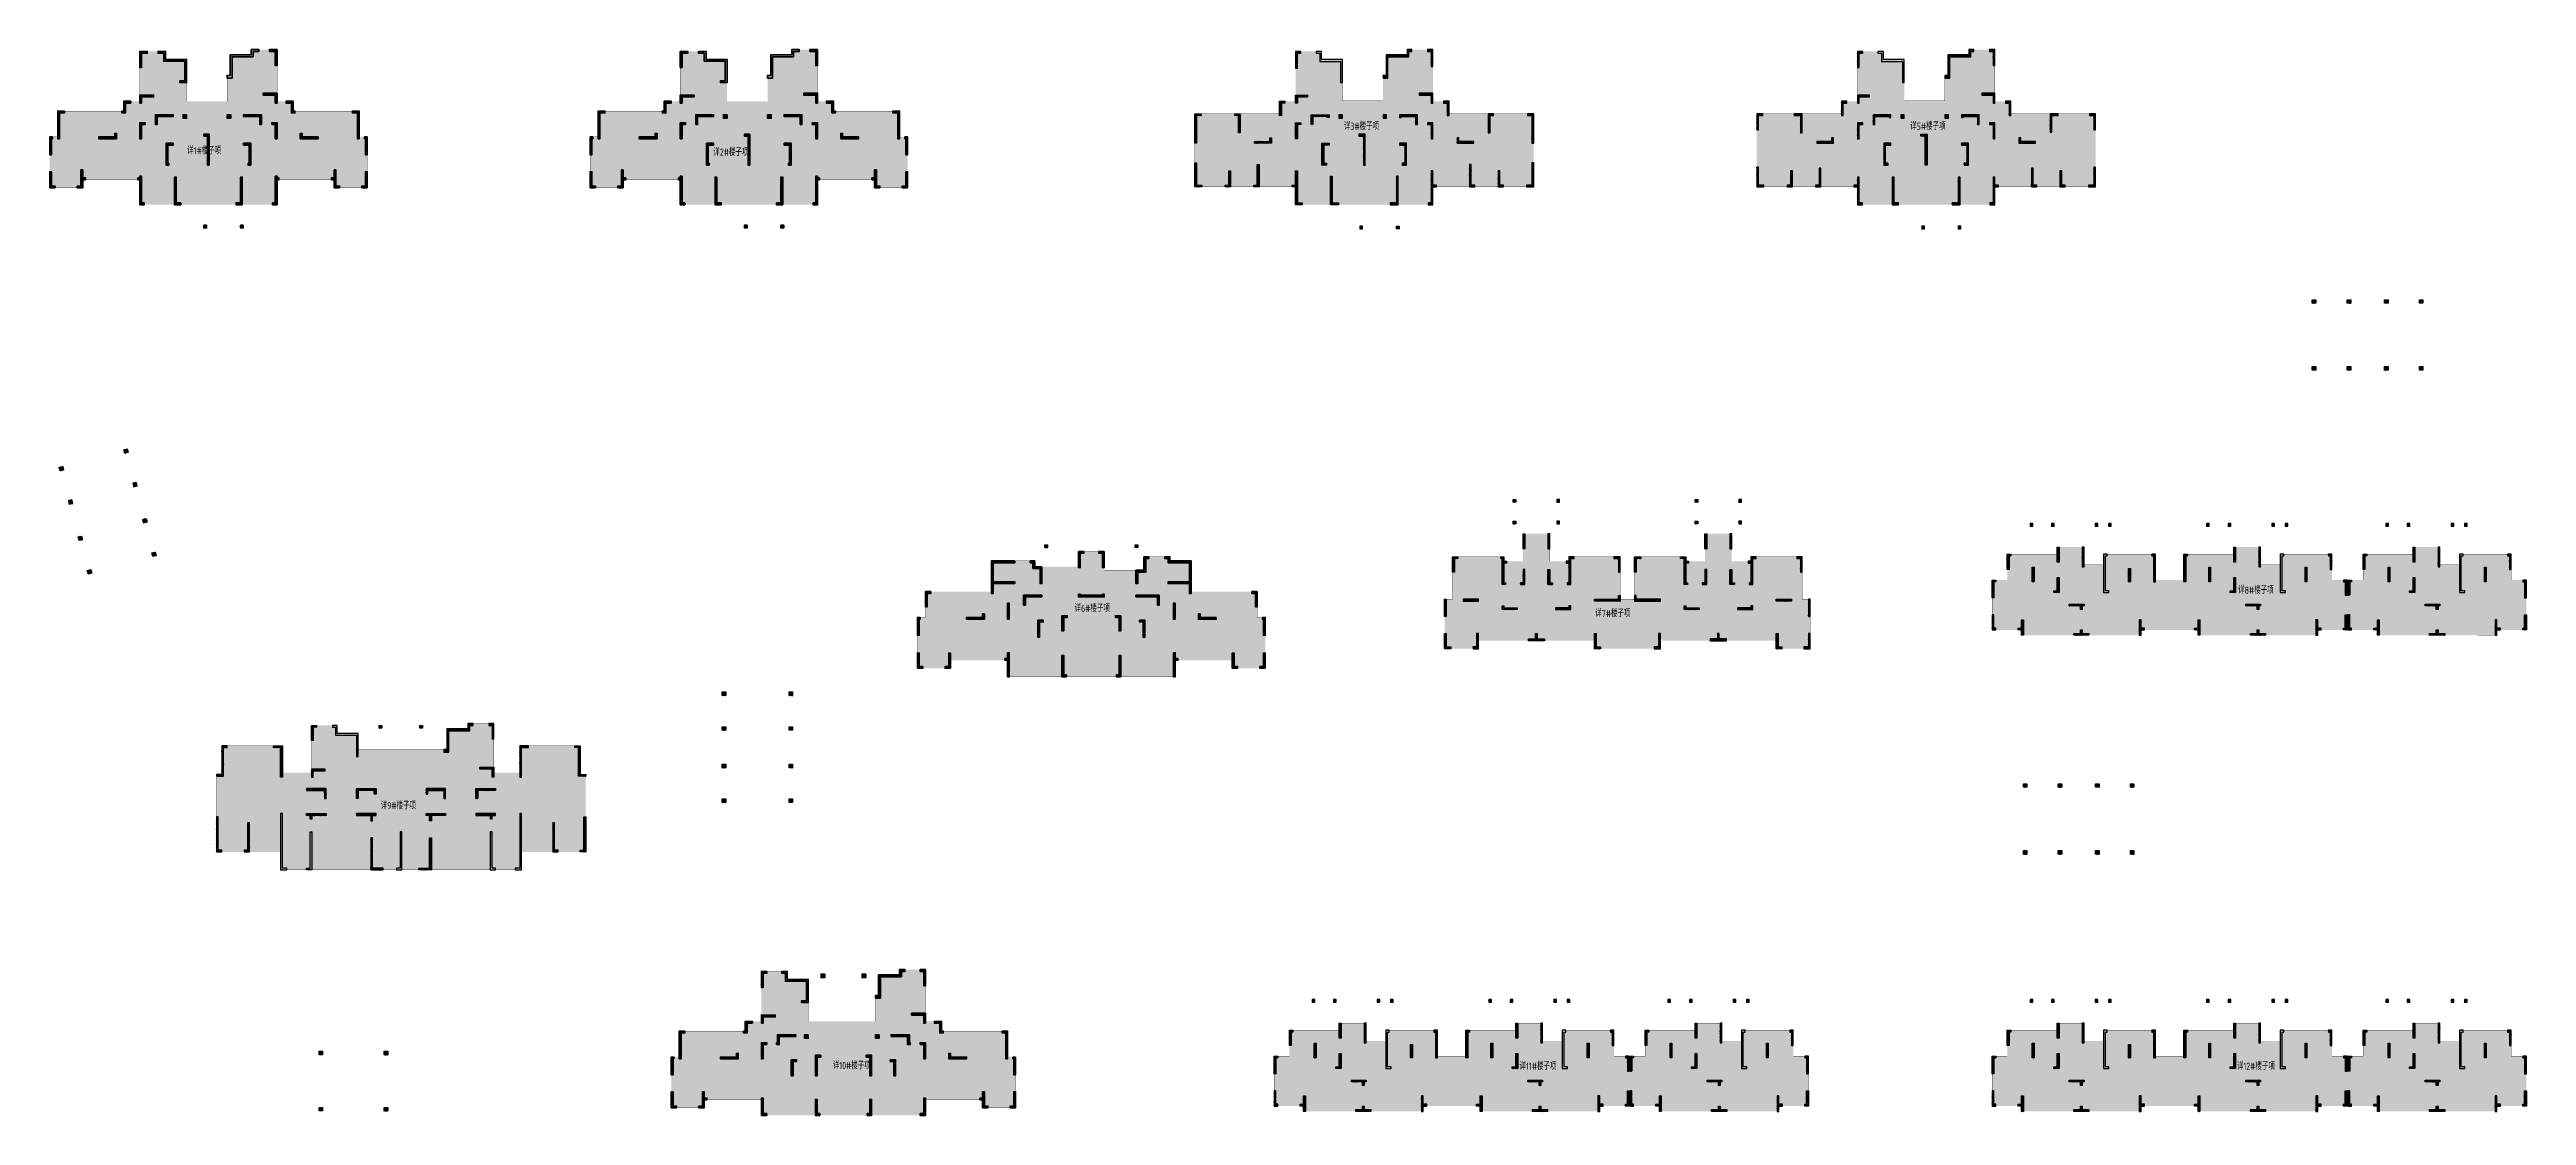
# Model space of a CAD drawing. Extents: x 923964 to 1204934, y 804567 to 1705037.
# Drawn here: x 925709 to 1203434, y 804567 to 924137 of the extents above; entities that cross this region are included whole.
import ezdxf
from ezdxf.enums import TextEntityAlignment as Align

# ---------------------------------------------------------------- set-up
doc = ezdxf.new("R2010")
doc.units = 0
doc.header["$LTSCALE"] = 500
doc.layers.get('0').update_dxf_attribs({"linetype": 'CONTINUOUS'})
for name, color, linetype in [('S_COLU', 2, 'CONTINUOUS'), ('S_COLU_HACH', 15, 'CONTINUOUS'), ('S_WALL', 2, 'CONTINUOUS'), ('S_WALL_HACH', 30, 'CONTINUOUS'), ('S_WALL_OTHE_HACH', 33, 'CONTINUOUS'), ('主楼填充', 7, 'CONTINUOUS'), ('主楼填充1', 1, 'CONTINUOUS')]:
    doc.layers.add(name, color=color, linetype=linetype)
doc.layers.add('S_POST_OTHE', color=110, linetype='CONTINUOUS', plot=False)
doc.styles.add('TH-STYLE3', font='tssdeng.shx', dxfattribs={"width": 0.7, "bigfont": 'tssdchn.shx'})
pattern_1 = [(90, (0, 0), (-359.21, 359.21), [95.25, -623.17]), (45, (0, 0), (-359.21024, 359.21024), [95.25, -412.75]), (135, (0, 0), (-359.21024, -359.21024), [95.25, -412.75])]
pattern_2 = [(45, (0, 0), (-44.1941738, 44.1941738), []), (50, (0, 0), (179.315046, -15.688034), [18.75, -206.25]), (355, (0, 0), (-34.687833, 188.048033), [15, -165]), (100.4514, (14.94, -1.3), (144.627345, 172.359886), [15.935047, -175.285528]), (46.1842, (0, 50), (266.810262, -41.379754), [28.125, -309.375]), (96.6356, (22.23, 46.55), (233.665676, 243.529468), [23.90257, -262.92825]), (351.1842, (0, 50), (233.665486, 243.52965), [22.5, -247.5]), (21, (25, 37.5), (149.226763, -100.654723), [18.75, -206.25]), (326, (25, 37.5), (60.828833, 181.287511), [15, -165]), (71.4514, (37.44, 29.11), (210.055657, 80.632624), [15.935047, -175.285528]), (37.5, (0, 0), (3.0399638, 83.2234635), [0, -163, 0, -167.5, 0, -165.625]), (7.5, (0, 0), (65.7673844, 98.602928), [0, -95.5, 0, -159.25, 0, -63.125]), (327.5, (-55.75, 0), (133.455609, -5.638718), [0, -62.5, 0, -195, 0, -258.75]), (317.5, (-80.75, 0), (145.796542, 25.026246), [0, -81.25, 0, -129.5, 0, -183.75])]
pattern_3 = [(45, (0, 0), (-44.1941738, 44.1941738), []), (50, (0, 0), (179.315046, -15.688034), [18.75, -206.25]), (355, (0, 0), (-34.687833, 188.048033), [15, -165]), (100.4514, (14.94, -1.3), (144.627345, 172.359886), [15.935047, -175.285528]), (46.1842, (0, 50), (266.810262, -41.379754), [28.125, -309.375]), (96.6356, (22.23, 46.55), (233.665676, 243.52947), [23.90257, -262.92825]), (351.1842, (0, 50), (233.665486, 243.52965), [22.5, -247.5]), (21, (25, 37.5), (149.226763, -100.654723), [18.75, -206.25]), (326, (25, 37.5), (60.828833, 181.28751), [15, -165]), (71.4514, (37.44, 29.11), (210.055657, 80.632624), [15.935047, -175.285528]), (37.5, (0, 0), (3.0399638, 83.2234635), [0, -163, 0, -167.5, 0, -165.625]), (7.5, (0, 0), (65.7673844, 98.602928), [0, -95.5, 0, -159.25, 0, -63.125]), (327.5, (-55.75, 0), (133.455609, -5.638718), [0, -62.5, 0, -195, 0, -258.75]), (317.5, (-80.75, 0), (145.796542, 25.026246), [0, -81.25, 0, -129.5, 0, -183.75])]
pattern_4 = [(45, (0, -100), (-44.1941738, 44.1941738), []), (50, (0, -100), (179.315046, -15.688034), [18.75, -206.25]), (355, (0, -100), (-34.687833, 188.048033), [15, -165]), (100.4514, (14.94, -101.3), (144.627345, 172.359886), [15.935047, -175.285528]), (46.1842, (0, -50), (266.810262, -41.379754), [28.125, -309.375]), (96.6356, (22.23, -53.45), (233.665676, 243.52947), [23.90257, -262.92825]), (351.1842, (0, -50), (233.665486, 243.52965), [22.5, -247.5]), (21, (25, -62.5), (149.226763, -100.654723), [18.75, -206.25]), (326, (25, -62.5), (60.828833, 181.28751), [15, -165]), (71.4514, (37.44, -70.89), (210.055657, 80.632624), [15.935047, -175.285528]), (37.5, (0, -100), (3.0399638, 83.2234635), [0, -163, 0, -167.5, 0, -165.625]), (7.5, (0, -100), (65.7673844, 98.602928), [0, -95.5, 0, -159.25, 0, -63.125]), (327.5, (-55.75, -100), (133.455609, -5.638718), [0, -62.5, 0, -195, 0, -258.75]), (317.5, (-80.75, -100), (145.796542, 25.026246), [0, -81.25, 0, -129.5, 0, -183.75])]
pattern_5 = [(45, (-400, 0), (-44.1941738, 44.1941738), []), (50, (-400, 0), (179.315046, -15.688034), [18.75, -206.25]), (355, (-400, 0), (-34.687833, 188.048033), [15, -165]), (100.4514, (-385.06, -1.3), (144.627345, 172.359886), [15.935047, -175.285528]), (46.1842, (-400, 50), (266.810262, -41.379754), [28.125, -309.375]), (96.6356, (-377.77, 46.55), (233.665676, 243.52947), [23.90257, -262.92825]), (351.1842, (-400, 50), (233.665486, 243.52965), [22.5, -247.5]), (21, (-375, 37.5), (149.226763, -100.654723), [18.75, -206.25]), (326, (-375, 37.5), (60.828833, 181.287511), [15, -165]), (71.4514, (-362.56, 29.11), (210.055657, 80.632624), [15.935047, -175.285528]), (37.5, (-400, 0), (3.0399638, 83.2234635), [0, -163, 0, -167.5, 0, -165.625]), (7.5, (-400, 0), (65.7673844, 98.602928), [0, -95.5, 0, -159.25, 0, -63.125]), (327.5, (-455.75, 0), (133.455609, -5.638718), [0, -62.5, 0, -195, 0, -258.75]), (317.5, (-480.75, 0), (145.796542, 25.026246), [0, -81.25, 0, -129.5, 0, -183.75])]
pattern_6 = [(50, (-356904.04, -387550.51), (143.452037, -12.550427), [15, -165]), (355, (-356904.04, -387550.51), (-27.750267, 150.438427), [12, -132]), (100.4514, (-356892.08, -387551.56), (115.701876, 137.88791), [12.748038, -140.228422]), (46.1842, (-356904.04, -387510.51), (213.44821, -33.103803), [22.5, -247.5]), (96.6356, (-356886.25, -387513.27), (186.93254, 194.823574), [19.12206, -210.3426]), (351.1842, (-356904.04, -387510.51), (186.93239, 194.82372), [18, -198]), (21, (-356884.04, -387520.51), (119.38141, -80.523778), [15, -165]), (326, (-356884.04, -387520.51), (48.663066, 145.03001), [12, -132]), (71.4514, (-356874.09, -387527.22), (168.044526, 64.5061), [12.748038, -140.228422]), (37.5, (-356904.04, -387550.51), (2.431971, 66.578771), [0, -130.4, 0, -134, 0, -132.5]), (7.5, (-356904.04, -387550.51), (52.6139075, 78.882342), [0, -76.4, 0, -127.4, 0, -50.5]), (327.5, (-356948.64, -387550.51), (106.764487, -4.5109743), [0, -50, 0, -156, 0, -207]), (317.5, (-356968.64, -387550.51), (116.637234, 20.020996), [0, -65, 0, -103.6, 0, -147]), (45, (-356904.04, -387550.51), (-70.710678, 70.710678), [])]
pattern_7 = [(50, (-356904.04, -387547.18), (143.452037, -12.550427), [15, -165]), (355, (-356904.04, -387547.18), (-27.750267, 150.438427), [12, -132]), (100.4514, (-356892.08, -387548.23), (115.701876, 137.88791), [12.748038, -140.228422]), (46.1842, (-356904.04, -387507.18), (213.44821, -33.103803), [22.5, -247.5]), (96.6356, (-356886.25, -387509.94), (186.93254, 194.823574), [19.12206, -210.3426]), (351.1842, (-356904.04, -387507.18), (186.93239, 194.82372), [18, -198]), (21, (-356884.04, -387517.18), (119.38141, -80.523778), [15, -165]), (326, (-356884.04, -387517.18), (48.663066, 145.03001), [12, -132]), (71.4514, (-356874.09, -387523.89), (168.044526, 64.5061), [12.748038, -140.228422]), (37.5, (-356904.04, -387547.183), (2.431971, 66.5787708), [0, -130.4, 0, -134, 0, -132.5]), (7.5, (-356904.04, -387547.18), (52.6139075, 78.882342), [0, -76.4, 0, -127.4, 0, -50.5]), (327.5, (-356948.64, -387547.18), (106.764487, -4.5109743), [0, -50, 0, -156, 0, -207]), (317.5, (-356968.64, -387547.18), (116.637234, 20.020996), [0, -65, 0, -103.6, 0, -147]), (45, (-356904.04, -387547.18), (-70.710678, 70.710678), [])]
pattern_8 = [(50, (-356904.04, -387547.18), (143.452037, -12.550427), [15, -165]), (355, (-356904.04, -387547.18), (-27.750267, 150.438427), [12, -132]), (100.4514, (-356892.08, -387548.23), (115.701876, 137.88791), [12.748038, -140.228422]), (46.1842, (-356904.04, -387507.18), (213.44821, -33.103803), [22.5, -247.5]), (96.6356, (-356886.25, -387509.94), (186.93254, 194.823574), [19.12206, -210.3426]), (351.1842, (-356904.04, -387507.18), (186.93239, 194.82372), [18, -198]), (21, (-356884.04, -387517.18), (119.38141, -80.523778), [15, -165]), (326, (-356884.04, -387517.18), (48.663066, 145.03001), [12, -132]), (71.4514, (-356874.09, -387523.89), (168.044526, 64.5061), [12.748038, -140.228422]), (37.5, (-356904.04, -387547.183), (2.431971, 66.578771), [0, -130.4, 0, -134, 0, -132.5]), (7.5, (-356904.04, -387547.18), (52.6139075, 78.882342), [0, -76.4, 0, -127.4, 0, -50.5]), (327.5, (-356948.64, -387547.18), (106.764487, -4.5109743), [0, -50, 0, -156, 0, -207]), (317.5, (-356968.64, -387547.18), (116.637234, 20.020996), [0, -65, 0, -103.6, 0, -147]), (45, (-356904.04, -387547.18), (-70.710678, 70.710678), [])]
pattern_9 = [(45, (597435.78, 438964.78), (-44.194174, 44.194174), []), (50, (597435.78, 438964.78), (179.315046, -15.688034), [18.75, -206.25]), (355, (597435.78, 438964.78), (-34.687833, 188.048033), [15, -165]), (100.4514, (597450.72, 438963.48), (144.627345, 172.359886), [15.93505, -175.28553]), (46.1842, (597435.78, 439014.78), (266.81026, -41.37975), [28.125, -309.375]), (96.6356, (597458.02, 439011.33), (233.66568, 243.52947), [23.90257, -262.92825]), (351.1842, (597435.78, 439014.78), (233.66549, 243.52965), [22.5, -247.5]), (21, (597460.78, 439002.28), (149.226763, -100.654723), [18.75, -206.25]), (326, (597460.78, 439002.28), (60.828833, 181.28751), [15, -165]), (71.4514, (597473.22, 438993.9), (210.055657, 80.632624), [15.93505, -175.28553]), (37.5, (597435.78, 438964.78), (3.039964, 83.2234635), [0, -163, 0, -167.5, 0, -165.625]), (7.5, (597435.78, 438964.78), (65.767384, 98.602928), [0, -95.5, 0, -159.25, 0, -63.125]), (327.5, (597380.03, 438964.78), (133.455609, -5.638718), [0, -62.5, 0, -195, 0, -258.75]), (317.5, (597355.03, 438964.78), (145.796542, 25.026246), [0, -81.25, 0, -129.5, 0, -183.75])]
pattern_10 = [(45, (-354304.04, -244147.18), (-88.388348, 88.388348), []), (50, (-354304.04, -244147.18), (179.315046, -15.688034), [18.75, -206.25]), (355, (-354304.04, -244147.18), (-34.68783, 188.04803), [15, -165]), (100.4514, (-354289.1, -244148.49), (144.627345, 172.359886), [15.93505, -175.28553]), (46.1842, (-354304.04, -244097.18), (266.81026, -41.37975), [28.125, -309.375]), (96.6356, (-354281.8, -244100.63), (233.66568, 243.52947), [23.90257, -262.92825]), (351.1842, (-354304.04, -244097.18), (233.66549, 243.52965), [22.5, -247.5]), (21, (-354279.04, -244109.68), (149.226763, -100.654723), [18.75, -206.25]), (326, (-354279.04, -244109.68), (60.82883, 181.28751), [15, -165]), (71.4514, (-354266.6, -244118.07), (210.05566, 80.632624), [15.93505, -175.28553]), (37.5, (-354304.04, -244147.18), (3.039964, 83.223463), [1.25, -163, 1.25, -167.5, 1.25, -165.625]), (7.5, (-354304.04, -244147.18), (65.767384, 98.602928), [1.25, -95.5, 1.25, -159.25, 1.25, -63.125]), (327.5, (-354359.79, -244147.18), (133.455609, -5.638718), [1.25, -62.5, 1.25, -195, 1.25, -258.75]), (317.5, (-354384.79, -244147.18), (145.796542, 25.026246), [1.25, -81.25, 1.25, -129.5, 1.25, -183.75])]
pattern_11 = [(45, (-334504.04, -244147.18), (-88.388348, 88.388348), []), (50, (-334504.04, -244147.18), (179.315046, -15.688034), [18.75, -206.25]), (355, (-334504.04, -244147.18), (-34.68783, 188.04803), [15, -165]), (100.4514, (-334489.1, -244148.49), (144.627345, 172.359886), [15.93505, -175.28553]), (46.1842, (-334504.04, -244097.18), (266.81026, -41.37975), [28.125, -309.375]), (96.6356, (-334481.8, -244100.63), (233.66568, 243.52947), [23.90257, -262.92825]), (351.1842, (-334504.04, -244097.18), (233.66549, 243.52965), [22.5, -247.5]), (21, (-334479.04, -244109.68), (149.226763, -100.654723), [18.75, -206.25]), (326, (-334479.04, -244109.68), (60.82883, 181.28751), [15, -165]), (71.4514, (-334466.6, -244118.07), (210.05566, 80.632624), [15.93505, -175.28553]), (37.5, (-334504.04, -244147.18), (3.039964, 83.223463), [1.25, -163, 1.25, -167.5, 1.25, -165.625]), (7.5, (-334504.04, -244147.18), (65.767384, 98.602928), [1.25, -95.5, 1.25, -159.25, 1.25, -63.125]), (327.5, (-334559.79, -244147.18), (133.455609, -5.638718), [1.25, -62.5, 1.25, -195, 1.25, -258.75]), (317.5, (-334584.79, -244147.18), (145.796542, 25.026246), [1.25, -81.25, 1.25, -129.5, 1.25, -183.75])]
pattern_12 = [(45, (-314404.04, -244147.18), (-88.388348, 88.388348), []), (50, (-314404.04, -244147.18), (179.315046, -15.688034), [18.75, -206.25]), (355, (-314404.04, -244147.18), (-34.68783, 188.04803), [15, -165]), (100.4514, (-314389.1, -244148.49), (144.627345, 172.359886), [15.93505, -175.28553]), (46.1842, (-314404.04, -244097.18), (266.81026, -41.37975), [28.125, -309.375]), (96.6356, (-314381.8, -244100.63), (233.66568, 243.52947), [23.90257, -262.92825]), (351.1842, (-314404.04, -244097.18), (233.66549, 243.52965), [22.5, -247.5]), (21, (-314379.04, -244109.68), (149.226763, -100.654723), [18.75, -206.25]), (326, (-314379.04, -244109.68), (60.82883, 181.28751), [15, -165]), (71.4514, (-314366.6, -244118.07), (210.05566, 80.632624), [15.93505, -175.28553]), (37.5, (-314404.04, -244147.18), (3.039964, 83.223463), [1.25, -163, 1.25, -167.5, 1.25, -165.625]), (7.5, (-314404.04, -244147.18), (65.767384, 98.602928), [1.25, -95.5, 1.25, -159.25, 1.25, -63.125]), (327.5, (-314459.79, -244147.18), (133.455609, -5.638718), [1.25, -62.5, 1.25, -195, 1.25, -258.75]), (317.5, (-314484.79, -244147.18), (145.796542, 25.026246), [1.25, -81.25, 1.25, -129.5, 1.25, -183.75])]
pattern_13 = [(45, (654442.81, 471564.573), (-44.194174, 44.194174), []), (50, (654442.81, 471564.57), (179.315046, -15.688034), [18.75, -206.25]), (355, (654442.81, 471564.57), (-34.687833, 188.048033), [15, -165]), (100.4514, (654457.75, 471563.27), (144.627345, 172.359886), [15.93505, -175.28553]), (46.1842, (654442.8, 471614.57), (266.81026, -41.37975), [28.125, -309.375]), (96.6356, (654465.04, 471611.12), (233.66568, 243.52947), [23.90257, -262.92825]), (351.1842, (654442.8, 471614.57), (233.66549, 243.52965), [22.5, -247.5]), (21, (654467.81, 471602.07), (149.226763, -100.654723), [18.75, -206.25]), (326, (654467.81, 471602.07), (60.82883, 181.28751), [15, -165]), (71.4514, (654480.24, 471593.69), (210.05566, 80.632624), [15.93505, -175.28553]), (37.5, (654442.81, 471564.57), (3.039964, 83.2234635), [0, -163, 0, -167.5, 0, -165.625]), (7.5, (654442.81, 471564.57), (65.767384, 98.602928), [0, -95.5, 0, -159.25, 0, -63.125]), (327.5, (654387.06, 471564.57), (133.455609, -5.638718), [0, -62.5, 0, -195, 0, -258.75]), (317.5, (654362.06, 471564.57), (145.796542, 25.026246), [0, -81.25, 0, -129.5, 0, -183.75])]
pattern_14 = [(45, (648710.967, 518324.16), (-44.194174, 44.194174), []), (50, (648710.97, 518324.16), (179.315046, -15.688034), [18.75, -206.25]), (355, (648710.97, 518324.16), (-34.68783, 188.04803), [15, -165]), (100.4514, (648725.91, 518322.85), (144.627345, 172.359886), [15.93505, -175.28553]), (46.1842, (648710.97, 518374.16), (266.81026, -41.37975), [28.125, -309.375]), (96.6356, (648733.2, 518370.7), (233.66568, 243.52947), [23.90257, -262.92825]), (351.1842, (648710.97, 518374.16), (233.66549, 243.52965), [22.5, -247.5]), (21, (648735.97, 518361.66), (149.226763, -100.654723), [18.75, -206.25]), (326, (648735.97, 518361.66), (60.82883, 181.28751), [15, -165]), (71.4514, (648748.4, 518353.27), (210.05566, 80.632624), [15.93505, -175.28553]), (37.5, (648710.967, 518324.16), (3.039964, 83.2234635), [0, -163, 0, -167.5, 0, -165.625]), (7.5, (648710.97, 518324.16), (65.767384, 98.602928), [0, -95.5, 0, -159.25, 0, -63.125]), (327.5, (648655.22, 518324.16), (133.455609, -5.638718), [0, -62.5, 0, -195, 0, -258.75]), (317.5, (648630.22, 518324.16), (145.796542, 25.026246), [0, -81.25, 0, -129.5, 0, -183.75])]
pattern_15 = [(45, (648710.967, 218324.16), (-44.194174, 44.194174), []), (50, (648710.97, 218324.16), (179.315046, -15.688034), [18.75, -206.25]), (355, (648710.97, 218324.16), (-34.687833, 188.048033), [15, -165]), (100.4514, (648725.91, 218322.85), (144.627345, 172.359886), [15.935047, -175.28553]), (46.1842, (648710.97, 218374.16), (266.81026, -41.379754), [28.125, -309.375]), (96.6356, (648733.2, 218370.7), (233.66568, 243.52947), [23.90257, -262.92825]), (351.1842, (648710.97, 218374.16), (233.66549, 243.52965), [22.5, -247.5]), (21, (648735.97, 218361.66), (149.226763, -100.654723), [18.75, -206.25]), (326, (648735.97, 218361.66), (60.828833, 181.28751), [15, -165]), (71.4514, (648748.4, 218353.27), (210.055657, 80.632624), [15.935047, -175.28553]), (37.5, (648710.967, 218324.16), (3.039964, 83.2234635), [0, -163, 0, -167.5, 0, -165.625]), (7.5, (648710.97, 218324.16), (65.767384, 98.602928), [0, -95.5, 0, -159.25, 0, -63.125]), (327.5, (648655.22, 218324.16), (133.455609, -5.638718), [0, -62.5, 0, -195, 0, -258.75]), (317.5, (648630.22, 218324.16), (145.796542, 25.026246), [0, -81.25, 0, -129.5, 0, -183.75])]
pattern_16 = [(50, (542840.39, 646297.85), (179.315046, -15.688034), [18.75, -206.25]), (355, (542840.39, 646297.85), (-34.68783, 188.04803), [15, -165]), (100.4514, (542855.33, 646296.54), (144.627345, 172.359886), [15.93505, -175.28553]), (46.1842, (542840.39, 646347.85), (266.81026, -41.37975), [28.125, -309.375]), (96.6356, (542862.62, 646344.4), (233.66568, 243.52947), [23.90257, -262.92825]), (351.1842, (542840.4, 646347.85), (233.66549, 243.52965), [22.5, -247.5]), (21, (542865.39, 646335.35), (149.226763, -100.654723), [18.75, -206.25]), (326, (542865.39, 646335.35), (60.82883, 181.28751), [15, -165]), (71.4514, (542877.82, 646326.96), (210.05566, 80.632624), [15.93505, -175.28553]), (37.5, (542840.386, 646297.85), (3.039964, 83.2234635), [0, -163, 0, -167.5, 0, -165.625]), (7.5, (542840.39, 646297.85), (65.767384, 98.602928), [0, -95.5, 0, -159.25, 0, -63.125]), (327.5, (542784.636, 646297.85), (133.455609, -5.638718), [0, -62.5, 0, -195, 0, -258.75]), (317.5, (542759.64, 646297.85), (145.796542, 25.026246), [0, -81.25, 0, -129.5, 0, -183.75]), (45, (542840.39, 646297.85), (-88.388348, 88.388348), [])]
pattern_17 = [(50, (603440.39, 646297.85), (179.315046, -15.688034), [18.75, -206.25]), (355, (603440.39, 646297.85), (-34.68783, 188.04803), [15, -165]), (100.4514, (603455.33, 646296.54), (144.627345, 172.359886), [15.93505, -175.28553]), (46.1842, (603440.39, 646347.85), (266.81026, -41.37975), [28.125, -309.375]), (96.6356, (603462.62, 646344.4), (233.66568, 243.52947), [23.90257, -262.92825]), (351.1842, (603440.4, 646347.85), (233.66549, 243.52965), [22.5, -247.5]), (21, (603465.39, 646335.35), (149.226763, -100.654723), [18.75, -206.25]), (326, (603465.39, 646335.35), (60.82883, 181.28751), [15, -165]), (71.4514, (603477.82, 646326.96), (210.05566, 80.632624), [15.93505, -175.28553]), (37.5, (603440.386, 646297.85), (3.039964, 83.2234635), [0, -163, 0, -167.5, 0, -165.625]), (7.5, (603440.39, 646297.85), (65.767384, 98.602928), [0, -95.5, 0, -159.25, 0, -63.125]), (327.5, (603384.636, 646297.85), (133.455609, -5.638718), [0, -62.5, 0, -195, 0, -258.75]), (317.5, (603359.64, 646297.85), (145.796542, 25.026246), [0, -81.25, 0, -129.5, 0, -183.75]), (45, (603440.39, 646297.85), (-88.388348, 88.388348), [])]

msp = doc.modelspace()

# ---------------------------------------------------------------- texts
at = {"layer": '主楼填充', "color": 1, "style": 'TH-STYLE3', "width": 0.7}
for s, p in [('详3#楼子项', (1072815, 915523)), ('详5#楼子项', (1136316, 915523)), ('详8#楼子项', (1173099, 863490)), ('详6#楼子项', (1042620, 861448)), ('详7#楼子项', (1100991, 860881)), ('详10#楼子项', (1015661, 810158, 0)), ('详11#楼子项', (1092599, 810091, 0)), ('详12#楼子项', (1173099, 810090))]:
    msp.add_text(s, height=800, rotation=359.99998, dxfattribs=at).set_placement(p, align=Align.MIDDLE_CENTER)
at = {"layer": '主楼填充1', "color": 1, "style": 'TH-STYLE3', "width": 0.7}
for s, p in [('详1#楼子项', (943044, 912789)), ('详2#楼子项', (1002102, 912618)), ('详9#楼子项', (964816, 839323, 0))]:
    msp.add_text(s, height=800, rotation=359.99998, dxfattribs=at).set_placement(p, align=Align.MIDDLE_CENTER)

# ---------------------------------------------------------------- blocks, each defined once
blk = doc.blocks.new('A$C05C63E19')
at = {"layer": 'S_WALL_HACH'}
h = blk.add_hatch(color=256, dxfattribs=at)
h.dxf.hatch_style = 1
h.paths.add_polyline_path([(-8200, 5800), (-7800, 5800), (-7800, 5600), (-8000, 5600), (-8000, 4100), (-8200, 4100)])
h = blk.add_hatch(color=256, dxfattribs=at)
h.dxf.hatch_style = 1
h.paths.add_polyline_path([(-2600, 6600), (-2400, 6600), (-2400, 4900), (-2600, 4900)])
h = blk.add_hatch(color=256, dxfattribs=at)
h.dxf.hatch_style = 1
h.paths.add_polyline_path([(400, 6600), (200, 6600), (200, 4400), (400, 4400)])
h = blk.add_hatch(color=256, dxfattribs=at)
h.dxf.hatch_style = 1
h.paths.add_polyline_path([(2600, 5800), (2600, 1500), (3200, 1500), (3200, 1700), (2800, 1700), (2800, 5600), (3000, 5600), (3000, 5800)])
h = blk.add_hatch(color=256, dxfattribs=at)
h.dxf.hatch_style = 1
h.paths.add_polyline_path([(8400, 5800), (8000, 5800), (8000, 5600), (8200, 5600), (8200, 2700), (8400, 2700)])
h = blk.add_hatch(color=256, dxfattribs=at)
h.dxf.hatch_style = 1
h.paths.add_polyline_path([(11600, 5800), (12000, 5800), (12000, 5600), (11800, 5600), (11800, 2700), (11600, 2700)])
h = blk.add_hatch(color=256, dxfattribs=at)
h.dxf.hatch_style = 1
h.paths.add_polyline_path([(17200, 6600), (17400, 6600), (17400, 4900), (17200, 4900)])
h = blk.add_hatch(color=256, dxfattribs=at)
h.dxf.hatch_style = 1
h.paths.add_polyline_path([(20200, 6600), (20000, 6600), (20000, 4400), (20200, 4400)])
h = blk.add_hatch(color=256, dxfattribs=at)
h.dxf.hatch_style = 1
h.paths.add_polyline_path([(22400, 5800), (22400, 1500), (23000, 1500), (23000, 1700), (22600, 1700), (22600, 5600), (22800, 5600), (22800, 5800)])
h = blk.add_hatch(color=256, dxfattribs=at)
h.dxf.hatch_style = 1
h.paths.add_polyline_path([(28200, 5800), (27800, 5800), (27800, 5600), (28000, 5600), (28000, 4100), (28200, 4100)])
h = blk.add_hatch(color=256, dxfattribs=at)
h.dxf.hatch_style = 1
h.paths.add_polyline_path([(31700, 5800), (32100, 5800), (32100, 5600), (31900, 5600), (31900, 4100), (31700, 4100)])
h = blk.add_hatch(color=256, dxfattribs=at)
h.dxf.hatch_style = 1
h.paths.add_polyline_path([(37300, 6600), (37500, 6600), (37500, 4900), (37300, 4900)])
h = blk.add_hatch(color=256, dxfattribs=at)
h.dxf.hatch_style = 1
h.paths.add_polyline_path([(40300, 6600), (40100, 6600), (40100, 4400), (40300, 4400)])
h = blk.add_hatch(color=256, dxfattribs=at)
h.dxf.hatch_style = 1
h.paths.add_polyline_path([(42500, 5800), (42500, 1500), (43100, 1500), (43100, 1700), (42700, 1700), (42700, 5600), (42900, 5600), (42900, 5800)])
h = blk.add_hatch(color=256, dxfattribs=at)
h.dxf.hatch_style = 1
h.paths.add_polyline_path([(48300, 5800), (47900, 5800), (47900, 5600), (48100, 5600), (48100, 4100), (48300, 4100)])
h = blk.add_hatch(color=256, dxfattribs=at)
h.dxf.hatch_style = 1
h.paths.add_polyline_path([(-9900, 2900), (-9500, 2900), (-9500, 2700), (-9700, 2700), (-9700, 900), (-9900, 900)])
h = blk.add_hatch(color=256, dxfattribs=at)
h.dxf.hatch_style = 1
h.paths.add_polyline_path([(-5400, 4350), (-5200, 4350), (-5200, 2700), (-5400, 2700)])
h = blk.add_hatch(color=256, dxfattribs=at)
h.dxf.hatch_style = 1
h.paths.add_polyline_path([(-2400, 1500), (-3000, 1500), (-3000, 1700), (-2600, 1700), (-2600, 3200), (-2400, 3200)])
h = blk.add_hatch(color=256, dxfattribs=at)
h.dxf.hatch_style = 1
h.paths.add_polyline_path([(5400, 4200), (5600, 4200), (5600, 2700), (5400, 2700)])
h = blk.add_hatch(color=256, dxfattribs=at)
h.dxf.hatch_style = 1
h.paths.add_polyline_path([(14400, 4353), (14600, 4353), (14600, 2703), (14400, 2703)])
h = blk.add_hatch(color=256, dxfattribs=at)
h.dxf.hatch_style = 1
h.paths.add_polyline_path([(17400, 1500), (16800, 1500), (16800, 1700), (17200, 1700), (17200, 3200), (17400, 3200)])
h = blk.add_hatch(color=256, dxfattribs=at)
h.dxf.hatch_style = 1
h.paths.add_polyline_path([(25200, 4350), (25400, 4350), (25400, 2700), (25200, 2700)])
h = blk.add_hatch(color=256, dxfattribs=at)
h.dxf.hatch_style = 1
h.paths.add_polyline_path([(29900, 2900), (29500, 2900), (29500, 2700), (29700, 2700), (29700, 1200), (29900, 1200)])
h = blk.add_hatch(color=256, dxfattribs=at)
h.dxf.hatch_style = 1
h.paths.add_polyline_path([(30000, 2900), (30400, 2900), (30400, 2700), (30200, 2700), (30200, 1200), (30000, 1200)])
h = blk.add_hatch(color=256, dxfattribs=at)
h.dxf.hatch_style = 1
h.paths.add_polyline_path([(34500, 4353), (34700, 4353), (34700, 2703), (34500, 2703)])
h = blk.add_hatch(color=256, dxfattribs=at)
h.dxf.hatch_style = 1
h.paths.add_polyline_path([(37500, 1500), (36900, 1500), (36900, 1700), (37300, 1700), (37300, 3200), (37500, 3200)])
h = blk.add_hatch(color=256, dxfattribs=at)
h.dxf.hatch_style = 1
h.paths.add_polyline_path([(45300, 4350), (45500, 4350), (45500, 2700), (45300, 2700)])
h = blk.add_hatch(color=256, dxfattribs=at)
h.dxf.hatch_style = 1
h.paths.add_polyline_path([(50000, 2900), (49600, 2900), (49600, 2700), (49800, 2700), (49800, 900), (50000, 900)])
h = blk.add_hatch(color=256, dxfattribs=at)
h.dxf.hatch_style = 1
h.paths.add_polyline_path([(-1250, 200), (400, 200), (400, 0), (200, 0), (200, -400), (0, -400), (0, -400), (0, 0), (-1250, 0)])
h = blk.add_hatch(color=256, dxfattribs=at)
h.dxf.hatch_style = 1
h.paths.add_polyline_path([(18550, 200), (20200, 200), (20200, 0), (20000, 0), (20000, -400), (19800, -400), (19800, -400), (19800, 0), (18550, 0)])
h = blk.add_hatch(color=256, dxfattribs=at)
h.dxf.hatch_style = 1
h.paths.add_polyline_path([(38650, 200), (40300, 200), (40300, 0), (40100, 0), (40100, -400), (39900, -400), (39900, -400), (39900, 0), (38650, 0)])
h = blk.add_hatch(color=256, dxfattribs=at)
h.dxf.hatch_style = 1
h.paths.add_polyline_path([(-9900, -2700), (-9500, -2700), (-9500, -2500), (-9700, -2500), (-9700, -1000), (-9900, -1000)])
h = blk.add_hatch(color=256, dxfattribs=at)
h.dxf.hatch_style = 1
h.paths.add_polyline_path([(-6600, -1550), (-6400, -1550), (-6400, -3300), (-6600, -3300), (-6600, -2700), (-7000, -2700), (-7000, -2500), (-6600, -2500)])
h = blk.add_hatch(color=256, dxfattribs=at)
h.dxf.hatch_style = 1
h.paths.add_polyline_path([(-750, -3100), (0, -3100), (0, -2700), (200, -2700), (200, -3100), (950, -3100), (950, -3300), (-750, -3300)])
h = blk.add_hatch(color=256, dxfattribs=at)
h.dxf.hatch_style = 1
h.paths.add_polyline_path([(6800, -1550), (6600, -1550), (6600, -3300), (6800, -3300), (6800, -2700), (7200, -2700), (7200, -2500), (6800, -2500)])
h = blk.add_hatch(color=256, dxfattribs=at)
h.dxf.hatch_style = 1
h.paths.add_polyline_path([(13200, -1550), (13400, -1550), (13400, -3300), (13200, -3300), (13200, -2700), (12800, -2700), (12800, -2500), (13200, -2500)])
h = blk.add_hatch(color=256, dxfattribs=at)
h.dxf.hatch_style = 1
h.paths.add_polyline_path([(19050, -3100), (19800, -3100), (19800, -2700), (20000, -2700), (20000, -3100), (20750, -3100), (20750, -3300), (19050, -3300)])
h = blk.add_hatch(color=256, dxfattribs=at)
h.dxf.hatch_style = 1
h.paths.add_polyline_path([(26600, -1550), (26400, -1550), (26400, -3300), (26600, -3300), (26600, -2700), (27000, -2700), (27000, -2500), (26600, -2500)])
h = blk.add_hatch(color=256, dxfattribs=at)
h.dxf.hatch_style = 1
h.paths.add_polyline_path([(29900, -2700), (29500, -2700), (29500, -2500), (29700, -2500), (29700, -1000), (29900, -1000)])
h = blk.add_hatch(color=256, dxfattribs=at)
h.dxf.hatch_style = 1
h.paths.add_polyline_path([(30000, -2700), (30400, -2700), (30400, -2500), (30200, -2500), (30200, -1000), (30000, -1000)])
h = blk.add_hatch(color=256, dxfattribs=at)
h.dxf.hatch_style = 1
h.paths.add_polyline_path([(33300, -1550), (33500, -1550), (33500, -3300), (33300, -3300), (33300, -2700), (32900, -2700), (32900, -2500), (33300, -2500)])
h = blk.add_hatch(color=256, dxfattribs=at)
h.dxf.hatch_style = 1
h.paths.add_polyline_path([(39150, -3100), (39900, -3100), (39900, -2700), (40100, -2700), (40100, -3100), (40850, -3100), (40850, -3300), (39150, -3300)])
h = blk.add_hatch(color=256, dxfattribs=at)
h.dxf.hatch_style = 1
h.paths.add_polyline_path([(46700, -1550), (46500, -1550), (46500, -3300), (46700, -3300), (46700, -2700), (47100, -2700), (47100, -2500), (46700, -2500)])
h = blk.add_hatch(color=256, dxfattribs=at)
h.dxf.hatch_style = 1
h.paths.add_polyline_path([(50000, -2700), (49600, -2700), (49600, -2500), (49800, -2500), (49800, -1000), (50000, -1000)])
at = {"layer": 'S_WALL_OTHE_HACH'}
h = blk.add_hatch(dxfattribs=at)
h.set_pattern_fill('ARMORED', color=256, scale=20)
h.set_pattern_definition(pattern_7)
h.paths.add_polyline_path([(-8200, 5800), (-7800, 5800), (-7800, 5600), (-8000, 5600), (-8000, 4100), (-8200, 4100)])
h = blk.add_hatch(dxfattribs=at)
h.set_pattern_fill('ARMORED', color=256, scale=20)
h.set_pattern_definition(pattern_7)
h.paths.add_polyline_path([(-2600, 6600), (-2400, 6600), (-2400, 4900), (-2600, 4900)])
h = blk.add_hatch(dxfattribs=at)
h.set_pattern_fill('ARMORED', color=256, scale=20)
h.set_pattern_definition(pattern_7)
h.paths.add_polyline_path([(400, 6600), (200, 6600), (200, 4400), (400, 4400)])
h = blk.add_hatch(dxfattribs=at)
h.set_pattern_fill('ARMORED', color=256, scale=20)
h.set_pattern_definition([(50, (-326904.04, -237547.18), (143.452037, -12.550427), [15, -165]), (355, (-326904.04, -237547.18), (-27.750267, 150.438427), [12, -132]), (100.4514, (-326892.08, -237548.23), (115.701876, 137.88791), [12.74804, -140.22842]), (46.1842, (-326904.04, -237507.18), (213.44821, -33.1038), [22.5, -247.5]), (96.6356, (-326886.25, -237509.94), (186.93254, 194.82357), [19.12206, -210.3426]), (351.1842, (-326904.04, -237507.18), (186.93239, 194.82372), [18, -198]), (21, (-326884.04, -237517.18), (119.38141, -80.523778), [15, -165]), (326, (-326884.04, -237517.18), (48.663066, 145.03001), [12, -132]), (71.4514, (-326874.09, -237523.89), (168.044526, 64.5061), [12.74804, -140.22842]), (37.5, (-326904.04, -237547.183), (2.431971, 66.578771), [0, -130.4, 0, -134, 0, -132.5]), (7.5, (-326904.04, -237547.18), (52.613907, 78.882342), [0, -76.4, 0, -127.4, 0, -50.5]), (327.5, (-326948.64, -237547.18), (106.764487, -4.510974), [0, -50, 0, -156, 0, -207]), (317.5, (-326968.64, -237547.18), (116.637234, 20.020996), [0, -65, 0, -103.6, 0, -147]), (45, (-326904.04, -237547.18), (-70.710678, 70.710678), [])])
h.paths.add_polyline_path([(2600, 5800), (2600, 1500), (3200, 1500), (3200, 1700), (2800, 1700), (2800, 5600), (3000, 5600), (3000, 5800)])
h = blk.add_hatch(dxfattribs=at)
h.set_pattern_fill('ARMORED', color=256, scale=20)
h.set_pattern_definition(pattern_8)
h.paths.add_polyline_path([(8400, 5800), (8000, 5800), (8000, 5600), (8200, 5600), (8200, 2700), (8400, 2700)])
h = blk.add_hatch(dxfattribs=at)
h.set_pattern_fill('ARMORED', color=256, scale=20)
h.set_pattern_definition(pattern_8)
h.paths.add_polyline_path([(11600, 5800), (12000, 5800), (12000, 5600), (11800, 5600), (11800, 2700), (11600, 2700)])
h = blk.add_hatch(dxfattribs=at)
h.set_pattern_fill('ARMORED', color=256, scale=20)
h.set_pattern_definition(pattern_7)
h.paths.add_polyline_path([(17200, 6600), (17400, 6600), (17400, 4900), (17200, 4900)])
h = blk.add_hatch(dxfattribs=at)
h.set_pattern_fill('ARMORED', color=256, scale=20)
h.set_pattern_definition(pattern_7)
h.paths.add_polyline_path([(20200, 6600), (20000, 6600), (20000, 4400), (20200, 4400)])
h = blk.add_hatch(dxfattribs=at)
h.set_pattern_fill('ARMORED', color=256, scale=20)
h.set_pattern_definition([(50, (-307104.04, -237547.18), (143.452037, -12.550427), [15, -165]), (355, (-307104.04, -237547.18), (-27.750267, 150.438427), [12, -132]), (100.4514, (-307092.08, -237548.23), (115.701876, 137.88791), [12.74804, -140.22842]), (46.1842, (-307104.04, -237507.18), (213.44821, -33.1038), [22.5, -247.5]), (96.6356, (-307086.25, -237509.94), (186.93254, 194.82357), [19.12206, -210.3426]), (351.1842, (-307104.04, -237507.18), (186.93239, 194.82372), [18, -198]), (21, (-307084.04, -237517.18), (119.38141, -80.523778), [15, -165]), (326, (-307084.04, -237517.18), (48.663066, 145.03001), [12, -132]), (71.4514, (-307074.09, -237523.89), (168.044526, 64.5061), [12.74804, -140.22842]), (37.5, (-307104.04, -237547.183), (2.431971, 66.578771), [0, -130.4, 0, -134, 0, -132.5]), (7.5, (-307104.04, -237547.18), (52.613907, 78.882342), [0, -76.4, 0, -127.4, 0, -50.5]), (327.5, (-307148.64, -237547.18), (106.764487, -4.510974), [0, -50, 0, -156, 0, -207]), (317.5, (-307168.64, -237547.18), (116.637234, 20.020996), [0, -65, 0, -103.6, 0, -147]), (45, (-307104.04, -237547.18), (-70.710678, 70.710678), [])])
h.paths.add_polyline_path([(22400, 5800), (22400, 1500), (23000, 1500), (23000, 1700), (22600, 1700), (22600, 5600), (22800, 5600), (22800, 5800)])
h = blk.add_hatch(dxfattribs=at)
h.set_pattern_fill('ARMORED', color=256, scale=20)
h.set_pattern_definition(pattern_8)
h.paths.add_polyline_path([(28200, 5800), (27800, 5800), (27800, 5600), (28000, 5600), (28000, 4100), (28200, 4100)])
h = blk.add_hatch(dxfattribs=at)
h.set_pattern_fill('ARMORED', color=256, scale=20)
h.set_pattern_definition(pattern_8)
h.paths.add_polyline_path([(31700, 5800), (32100, 5800), (32100, 5600), (31900, 5600), (31900, 4100), (31700, 4100)])
h = blk.add_hatch(dxfattribs=at)
h.set_pattern_fill('ARMORED', color=256, scale=20)
h.set_pattern_definition(pattern_7)
h.paths.add_polyline_path([(37300, 6600), (37500, 6600), (37500, 4900), (37300, 4900)])
h = blk.add_hatch(dxfattribs=at)
h.set_pattern_fill('ARMORED', color=256, scale=20)
h.set_pattern_definition(pattern_7)
h.paths.add_polyline_path([(40300, 6600), (40100, 6600), (40100, 4400), (40300, 4400)])
h = blk.add_hatch(dxfattribs=at)
h.set_pattern_fill('ARMORED', color=256, scale=20)
h.set_pattern_definition([(50, (-287004.04, -237547.18), (143.452037, -12.550427), [15, -165]), (355, (-287004.04, -237547.18), (-27.750267, 150.438427), [12, -132]), (100.4514, (-286992.08, -237548.23), (115.701876, 137.88791), [12.74804, -140.22842]), (46.1842, (-287004.04, -237507.18), (213.44821, -33.1038), [22.5, -247.5]), (96.6356, (-286986.25, -237509.94), (186.93254, 194.82357), [19.12206, -210.3426]), (351.1842, (-287004.04, -237507.18), (186.93239, 194.82372), [18, -198]), (21, (-286984.04, -237517.18), (119.38141, -80.523778), [15, -165]), (326, (-286984.04, -237517.18), (48.663066, 145.03001), [12, -132]), (71.4514, (-286974.09, -237523.89), (168.044526, 64.5061), [12.74804, -140.22842]), (37.5, (-287004.04, -237547.183), (2.431971, 66.578771), [0, -130.4, 0, -134, 0, -132.5]), (7.5, (-287004.04, -237547.18), (52.613907, 78.882342), [0, -76.4, 0, -127.4, 0, -50.5]), (327.5, (-287048.64, -237547.18), (106.764487, -4.510974), [0, -50, 0, -156, 0, -207]), (317.5, (-287068.64, -237547.18), (116.637234, 20.020996), [0, -65, 0, -103.6, 0, -147]), (45, (-287004.04, -237547.18), (-70.710678, 70.710678), [])])
h.paths.add_polyline_path([(42500, 5800), (42500, 1500), (43100, 1500), (43100, 1700), (42700, 1700), (42700, 5600), (42900, 5600), (42900, 5800)])
h = blk.add_hatch(dxfattribs=at)
h.set_pattern_fill('ARMORED', color=256, scale=20)
h.set_pattern_definition(pattern_7)
h.paths.add_polyline_path([(48300, 5800), (47900, 5800), (47900, 5600), (48100, 5600), (48100, 4100), (48300, 4100)])
h = blk.add_hatch(dxfattribs=at)
h.set_pattern_fill('ARMORED', color=256, scale=20)
h.set_pattern_definition(pattern_7)
h.paths.add_polyline_path([(-9900, 2900), (-9500, 2900), (-9500, 2700), (-9700, 2700), (-9700, 900), (-9900, 900)])
h = blk.add_hatch(dxfattribs=at)
h.set_pattern_fill('ARMORED', color=256, scale=20)
h.set_pattern_definition(pattern_6)
h.paths.add_polyline_path([(-5400, 4350), (-5200, 4350), (-5200, 2700), (-5400, 2700)])
h = blk.add_hatch(dxfattribs=at)
h.set_pattern_fill('ARMORED', color=256, scale=20)
h.set_pattern_definition(pattern_7)
h.paths.add_polyline_path([(-2400, 1500), (-3000, 1500), (-3000, 1700), (-2600, 1700), (-2600, 3200), (-2400, 3200)])
h = blk.add_hatch(dxfattribs=at)
h.set_pattern_fill('ARMORED', color=256, scale=20)
h.set_pattern_definition(pattern_6)
h.paths.add_polyline_path([(5400, 4200), (5600, 4200), (5600, 2700), (5400, 2700)])
h = blk.add_hatch(dxfattribs=at)
h.set_pattern_fill('ARMORED', color=256, scale=20)
h.set_pattern_definition(pattern_7)
h.paths.add_polyline_path([(14400, 4353), (14600, 4353), (14600, 2703), (14400, 2703)])
h = blk.add_hatch(dxfattribs=at)
h.set_pattern_fill('ARMORED', color=256, scale=20)
h.set_pattern_definition(pattern_7)
h.paths.add_polyline_path([(17400, 1500), (16800, 1500), (16800, 1700), (17200, 1700), (17200, 3200), (17400, 3200)])
h = blk.add_hatch(dxfattribs=at)
h.set_pattern_fill('ARMORED', color=256, scale=20)
h.set_pattern_definition(pattern_6)
h.paths.add_polyline_path([(25200, 4350), (25400, 4350), (25400, 2700), (25200, 2700)])
h = blk.add_hatch(dxfattribs=at)
h.set_pattern_fill('ARMORED', color=256, scale=20)
h.set_pattern_definition(pattern_7)
h.paths.add_polyline_path([(29900, 2900), (29500, 2900), (29500, 2700), (29700, 2700), (29700, 1200), (29900, 1200)])
h = blk.add_hatch(dxfattribs=at)
h.set_pattern_fill('ARMORED', color=256, scale=20)
h.set_pattern_definition(pattern_7)
h.paths.add_polyline_path([(30000, 2900), (30400, 2900), (30400, 2700), (30200, 2700), (30200, 1200), (30000, 1200)])
h = blk.add_hatch(dxfattribs=at)
h.set_pattern_fill('ARMORED', color=256, scale=20)
h.set_pattern_definition(pattern_7)
h.paths.add_polyline_path([(34500, 4353), (34700, 4353), (34700, 2703), (34500, 2703)])
h = blk.add_hatch(dxfattribs=at)
h.set_pattern_fill('ARMORED', color=256, scale=20)
h.set_pattern_definition(pattern_7)
h.paths.add_polyline_path([(37500, 1500), (36900, 1500), (36900, 1700), (37300, 1700), (37300, 3200), (37500, 3200)])
h = blk.add_hatch(dxfattribs=at)
h.set_pattern_fill('ARMORED', color=256, scale=20)
h.set_pattern_definition(pattern_6)
h.paths.add_polyline_path([(45300, 4350), (45500, 4350), (45500, 2700), (45300, 2700)])
h = blk.add_hatch(dxfattribs=at)
h.set_pattern_fill('ARMORED', color=256, scale=20)
h.set_pattern_definition(pattern_7)
h.paths.add_polyline_path([(50000, 2900), (49600, 2900), (49600, 2700), (49800, 2700), (49800, 900), (50000, 900)])
h = blk.add_hatch(dxfattribs=at)
h.set_pattern_fill('ARMORED', color=256, scale=20)
h.set_pattern_definition([(50, (-356904.04, -237547.18), (143.452037, -12.550427), [15, -165]), (355, (-356904.04, -237547.18), (-27.750267, 150.438427), [12, -132]), (100.4514, (-356892.08, -237548.23), (115.701876, 137.88791), [12.74804, -140.22842]), (46.1842, (-356904.04, -237507.18), (213.44821, -33.1038), [22.5, -247.5]), (96.6356, (-356886.25, -237509.94), (186.93254, 194.82357), [19.12206, -210.3426]), (351.1842, (-356904.04, -237507.18), (186.93239, 194.82372), [18, -198]), (21, (-356884.04, -237517.18), (119.38141, -80.523778), [15, -165]), (326, (-356884.04, -237517.18), (48.663066, 145.03001), [12, -132]), (71.4514, (-356874.09, -237523.89), (168.044526, 64.5061), [12.74804, -140.22842]), (37.5, (-356904.04, -237547.183), (2.431971, 66.578771), [0, -130.4, 0, -134, 0, -132.5]), (7.5, (-356904.04, -237547.18), (52.613907, 78.882342), [0, -76.4, 0, -127.4, 0, -50.5]), (327.5, (-356948.64, -237547.18), (106.764487, -4.5109743), [0, -50, 0, -156, 0, -207]), (317.5, (-356968.64, -237547.18), (116.637234, 20.020996), [0, -65, 0, -103.6, 0, -147]), (45, (-356904.04, -237547.18), (-70.710678, 70.710678), [])])
h.paths.add_polyline_path([(-1250, 200), (400, 200), (400, 0), (200, 0), (200, -400), (0, -400), (0, -400), (0, 0), (-1250, 0)])
h = blk.add_hatch(dxfattribs=at)
h.set_pattern_fill('ARMORED', color=256, scale=20)
h.set_pattern_definition([(50, (-337104.04, -237547.18), (143.452037, -12.550427), [15, -165]), (355, (-337104.04, -237547.18), (-27.750267, 150.438427), [12, -132]), (100.4514, (-337092.08, -237548.23), (115.701876, 137.88791), [12.74804, -140.22842]), (46.1842, (-337104.04, -237507.18), (213.44821, -33.1038), [22.5, -247.5]), (96.6356, (-337086.25, -237509.94), (186.93254, 194.82357), [19.12206, -210.3426]), (351.1842, (-337104.04, -237507.18), (186.93239, 194.82372), [18, -198]), (21, (-337084.04, -237517.18), (119.38141, -80.523778), [15, -165]), (326, (-337084.04, -237517.18), (48.663066, 145.03001), [12, -132]), (71.4514, (-337074.09, -237523.89), (168.044526, 64.5061), [12.74804, -140.22842]), (37.5, (-337104.04, -237547.183), (2.431971, 66.578771), [0, -130.4, 0, -134, 0, -132.5]), (7.5, (-337104.04, -237547.18), (52.613907, 78.882342), [0, -76.4, 0, -127.4, 0, -50.5]), (327.5, (-337148.64, -237547.18), (106.764487, -4.5109743), [0, -50, 0, -156, 0, -207]), (317.5, (-337168.64, -237547.18), (116.637234, 20.020996), [0, -65, 0, -103.6, 0, -147]), (45, (-337104.04, -237547.18), (-70.710678, 70.710678), [])])
h.paths.add_polyline_path([(18550, 200), (20200, 200), (20200, 0), (20000, 0), (20000, -400), (19800, -400), (19800, -400), (19800, 0), (18550, 0)])
h = blk.add_hatch(dxfattribs=at)
h.set_pattern_fill('ARMORED', color=256, scale=20)
h.set_pattern_definition([(50, (-317004.04, -237547.18), (143.452037, -12.550427), [15, -165]), (355, (-317004.04, -237547.18), (-27.750267, 150.438427), [12, -132]), (100.4514, (-316992.08, -237548.23), (115.701876, 137.88791), [12.74804, -140.22842]), (46.1842, (-317004.04, -237507.18), (213.44821, -33.1038), [22.5, -247.5]), (96.6356, (-316986.25, -237509.94), (186.93254, 194.82357), [19.12206, -210.3426]), (351.1842, (-317004.04, -237507.18), (186.93239, 194.82372), [18, -198]), (21, (-316984.04, -237517.18), (119.38141, -80.523778), [15, -165]), (326, (-316984.04, -237517.18), (48.663066, 145.03001), [12, -132]), (71.4514, (-316974.09, -237523.89), (168.044526, 64.5061), [12.74804, -140.22842]), (37.5, (-317004.04, -237547.183), (2.431971, 66.578771), [0, -130.4, 0, -134, 0, -132.5]), (7.5, (-317004.04, -237547.18), (52.613907, 78.882342), [0, -76.4, 0, -127.4, 0, -50.5]), (327.5, (-317048.64, -237547.18), (106.764487, -4.5109743), [0, -50, 0, -156, 0, -207]), (317.5, (-317068.64, -237547.18), (116.637234, 20.020996), [0, -65, 0, -103.6, 0, -147]), (45, (-317004.04, -237547.18), (-70.710678, 70.710678), [])])
h.paths.add_polyline_path([(38650, 200), (40300, 200), (40300, 0), (40100, 0), (40100, -400), (39900, -400), (39900, -400), (39900, 0), (38650, 0)])
h = blk.add_hatch(dxfattribs=at)
h.set_pattern_fill('ARMORED', color=256, scale=20)
h.set_pattern_definition(pattern_7)
h.paths.add_polyline_path([(-9900, -2700), (-9500, -2700), (-9500, -2500), (-9700, -2500), (-9700, -1000), (-9900, -1000)])
h = blk.add_hatch(dxfattribs=at)
h.set_pattern_fill('ARMORED', color=256, scale=20)
h.set_pattern_definition(pattern_7)
h.paths.add_polyline_path([(-6600, -1550), (-6400, -1550), (-6400, -3300), (-6600, -3300), (-6600, -2700), (-7000, -2700), (-7000, -2500), (-6600, -2500)])
h = blk.add_hatch(dxfattribs=at)
h.set_pattern_fill('ARMORED', color=256, scale=20)
h.set_pattern_definition(pattern_7)
h.paths.add_polyline_path([(-750, -3100), (0, -3100), (0, -2700), (200, -2700), (200, -3100), (950, -3100), (950, -3300), (-750, -3300)])
h = blk.add_hatch(dxfattribs=at)
h.set_pattern_fill('ARMORED', color=256, scale=20)
h.set_pattern_definition(pattern_7)
h.paths.add_polyline_path([(6800, -1550), (6600, -1550), (6600, -3300), (6800, -3300), (6800, -2700), (7200, -2700), (7200, -2500), (6800, -2500)])
h = blk.add_hatch(dxfattribs=at)
h.set_pattern_fill('ARMORED', color=256, scale=20)
h.set_pattern_definition(pattern_7)
h.paths.add_polyline_path([(13200, -1550), (13400, -1550), (13400, -3300), (13200, -3300), (13200, -2700), (12800, -2700), (12800, -2500), (13200, -2500)])
h = blk.add_hatch(dxfattribs=at)
h.set_pattern_fill('ARMORED', color=256, scale=20)
h.set_pattern_definition(pattern_7)
h.paths.add_polyline_path([(19050, -3100), (19800, -3100), (19800, -2700), (20000, -2700), (20000, -3100), (20750, -3100), (20750, -3300), (19050, -3300)])
h = blk.add_hatch(dxfattribs=at)
h.set_pattern_fill('ARMORED', color=256, scale=20)
h.set_pattern_definition(pattern_7)
h.paths.add_polyline_path([(26600, -1550), (26400, -1550), (26400, -3300), (26600, -3300), (26600, -2700), (27000, -2700), (27000, -2500), (26600, -2500)])
h = blk.add_hatch(dxfattribs=at)
h.set_pattern_fill('ARMORED', color=256, scale=20)
h.set_pattern_definition(pattern_7)
h.paths.add_polyline_path([(29900, -2700), (29500, -2700), (29500, -2500), (29700, -2500), (29700, -1000), (29900, -1000)])
h = blk.add_hatch(dxfattribs=at)
h.set_pattern_fill('ARMORED', color=256, scale=20)
h.set_pattern_definition(pattern_7)
h.paths.add_polyline_path([(30000, -2700), (30400, -2700), (30400, -2500), (30200, -2500), (30200, -1000), (30000, -1000)])
h = blk.add_hatch(dxfattribs=at)
h.set_pattern_fill('ARMORED', color=256, scale=20)
h.set_pattern_definition(pattern_7)
h.paths.add_polyline_path([(33300, -1550), (33500, -1550), (33500, -3300), (33300, -3300), (33300, -2700), (32900, -2700), (32900, -2500), (33300, -2500)])
h = blk.add_hatch(dxfattribs=at)
h.set_pattern_fill('ARMORED', color=256, scale=20)
h.set_pattern_definition(pattern_7)
h.paths.add_polyline_path([(39150, -3100), (39900, -3100), (39900, -2700), (40100, -2700), (40100, -3100), (40850, -3100), (40850, -3300), (39150, -3300)])
h = blk.add_hatch(dxfattribs=at)
h.set_pattern_fill('ARMORED', color=256, scale=20)
h.set_pattern_definition(pattern_7)
h.paths.add_polyline_path([(46700, -1550), (46500, -1550), (46500, -3300), (46700, -3300), (46700, -2700), (47100, -2700), (47100, -2500), (46700, -2500)])
h = blk.add_hatch(dxfattribs=at)
h.set_pattern_fill('ARMORED', color=256, scale=20)
h.set_pattern_definition(pattern_7)
h.paths.add_polyline_path([(50000, -2700), (49600, -2700), (49600, -2500), (49800, -2500), (49800, -1000), (50000, -1000)])
at = {"layer": 'S_WALL', "elevation": 0}
for points in [[(-8200, 5800), (-7800, 5800), (-7800, 5600), (-8000, 5600), (-8000, 4100), (-8200, 4100), (-8200, 5800)], [(-2600, 6600), (-2400, 6600), (-2400, 6600), (-2400, 6600), (-2400, 4900), (-2600, 4900), (-2600, 6600)], [(400, 6600), (200, 6600), (200, 6600), (200, 6600), (200, 4400), (400, 4400), (400, 6600)], [(2600, 5800), (2600, 1500), (3200, 1500), (3200, 1700), (2800, 1700), (2800, 5600), (3000, 5600), (3000, 5800), (2600, 5800)], [(8400, 5800), (8000, 5800), (8000, 5600), (8200, 5600), (8200, 2700), (8400, 2700), (8400, 5800)], [(11600, 5800), (12000, 5800), (12000, 5600), (11800, 5600), (11800, 2700), (11600, 2700), (11600, 5800)], [(17200, 6600), (17400, 6600), (17400, 6600), (17400, 6600), (17400, 4900), (17200, 4900), (17200, 6600)], [(20200, 6600), (20000, 6600), (20000, 6600), (20000, 6600), (20000, 4400), (20200, 4400), (20200, 6600)], [(22400, 5800), (22400, 1500), (23000, 1500), (23000, 1700), (22600, 1700), (22600, 5600), (22800, 5600), (22800, 5800), (22400, 5800)], [(28200, 5800), (27800, 5800), (27800, 5600), (28000, 5600), (28000, 4100), (28200, 4100), (28200, 5800)], [(31700, 5800), (32100, 5800), (32100, 5600), (31900, 5600), (31900, 4100), (31700, 4100), (31700, 5800)], [(37300, 6600), (37500, 6600), (37500, 6600), (37500, 6600), (37500, 4900), (37300, 4900), (37300, 6600)], [(40300, 6600), (40100, 6600), (40100, 6600), (40100, 6600), (40100, 4400), (40300, 4400), (40300, 6600)], [(42500, 5800), (42500, 1500), (43100, 1500), (43100, 1700), (42700, 1700), (42700, 5600), (42900, 5600), (42900, 5800), (42500, 5800)], [(-2400, 1500), (-3000, 1500), (-3000, 1700), (-2600, 1700), (-2600, 3200), (-2400, 3200), (-2400, 1500)], [(17400, 1500), (16800, 1500), (16800, 1700), (17200, 1700), (17200, 3200), (17400, 3200), (17400, 1500)], [(29900, 2900), (29500, 2900), (29500, 2700), (29700, 2700), (29700, 1200), (29900, 1200), (29900, 2900)], [(30000, 2900), (30400, 2900), (30400, 2700), (30200, 2700), (30200, 1200), (30000, 1200), (30000, 2900)], [(37500, 1500), (36900, 1500), (36900, 1700), (37300, 1700), (37300, 3200), (37500, 3200), (37500, 1500)], [(50000, 2900), (49600, 2900), (49600, 2700), (49800, 2700), (49800, 900), (50000, 900), (50000, 2900)], [(39150, -3100), (39900, -3100), (39900, -2700), (40100, -2700), (40100, -3100), (40850, -3100), (40850, -3300), (39150, -3300), (39150, -3100)]]:
    blk.add_lwpolyline(points, dxfattribs=at)
at = {"layer": 'S_WALL'}
for points in [[(48300, 5800), (47900, 5800), (47900, 5600), (48100, 5600), (48100, 4100), (48300, 4100), (48300, 5800)], [(-9900, 2900), (-9500, 2900), (-9500, 2700), (-9700, 2700), (-9700, 900), (-9900, 900), (-9900, 2900)], [(-9900, -2700), (-9500, -2700), (-9500, -2500), (-9700, -2500), (-9700, -1000), (-9900, -1000), (-9900, -2700)], [(-750, -3100), (0, -3100), (0, -2700), (200, -2700), (200, -3100), (950, -3100), (950, -3300), (-750, -3300), (-750, -3100)], [(19050, -3100), (19800, -3100), (19800, -2700), (20000, -2700), (20000, -3100), (20750, -3100), (20750, -3300), (19050, -3300), (19050, -3100)], [(29900, -2700), (29500, -2700), (29500, -2500), (29700, -2500), (29700, -1000), (29900, -1000), (29900, -2700)], [(30000, -2700), (30400, -2700), (30400, -2500), (30200, -2500), (30200, -1000), (30000, -1000), (30000, -2700)], [(50000, -2700), (49600, -2700), (49600, -2500), (49800, -2500), (49800, -1000), (50000, -1000), (50000, -2700)]]:
    blk.add_lwpolyline(points, dxfattribs=at)
at = {"layer": 'S_WALL', "elevation": 0}
for points in [[(-5400, 4350), (-5200, 4350), (-5200, 2700), (-5400, 2700)], [(-6600, -1550), (-6400, -1550), (-6400, -3300), (-6600, -3300), (-6600, -2700), (-7000, -2700), (-7000, -2500), (-6600, -2500)], [(6800, -1550), (6600, -1550), (6600, -3300), (6800, -3300), (6800, -2700), (7200, -2700), (7200, -2500), (6800, -2500)], [(13200, -1550), (13400, -1550), (13400, -3300), (13200, -3300), (13200, -2700), (12800, -2700), (12800, -2500), (13200, -2500)], [(26600, -1550), (26400, -1550), (26400, -3300), (26600, -3300), (26600, -2700), (27000, -2700), (27000, -2500), (26600, -2500)], [(33300, -1550), (33500, -1550), (33500, -3300), (33300, -3300), (33300, -2700), (32900, -2700), (32900, -2500), (33300, -2500)], [(46700, -1550), (46500, -1550), (46500, -3300), (46700, -3300), (46700, -2700), (47100, -2700), (47100, -2500), (46700, -2500)]]:
    blk.add_lwpolyline(points, close=True, dxfattribs=at)
at = {"layer": 'S_WALL'}
for points in [[(5400, 4200), (5600, 4200), (5600, 2700), (5400, 2700)], [(14400, 4353), (14600, 4353), (14600, 2703), (14400, 2703)], [(25200, 4350), (25400, 4350), (25400, 2700), (25200, 2700)], [(34500, 4353), (34700, 4353), (34700, 2703), (34500, 2703)], [(45300, 4350), (45500, 4350), (45500, 2700), (45300, 2700)], [(-1250, 200), (400, 200), (400, 0), (200, 0), (200, -400), (0, -400), (0, -400), (0, 0), (-1250, 0)], [(18550, 200), (20200, 200), (20200, 0), (20000, 0), (20000, -400), (19800, -400), (19800, -400), (19800, 0), (18550, 0)], [(38650, 200), (40300, 200), (40300, 0), (40100, 0), (40100, -400), (39900, -400), (39900, -400), (39900, 0), (38650, 0)]]:
    blk.add_lwpolyline(points, close=True, dxfattribs=at)
blk = doc.blocks.new('A$C02C908B5')
at = {"layer": 'S_COLU_HACH'}
h = blk.add_hatch(color=256, dxfattribs=at)
h.dxf.hatch_style = 1
h.paths.add_polyline_path([(-3050, 2350), (-2750, 2350), (-2750, 2650), (-3050, 2650)])
h = blk.add_hatch(color=256, dxfattribs=at)
h.dxf.hatch_style = 1
h.paths.add_polyline_path([(-650, 2350), (-350, 2350), (-350, 2650), (-650, 2650)])
h = blk.add_hatch(color=256, dxfattribs=at)
h.dxf.hatch_style = 1
h.paths.add_polyline_path([(4250, 2350), (4550, 2350), (4550, 2650), (4250, 2650)])
h = blk.add_hatch(color=256, dxfattribs=at)
h.dxf.hatch_style = 1
h.paths.add_polyline_path([(5750, 2350), (6050, 2350), (6050, 2650), (5750, 2650)])
h = blk.add_hatch(color=256, dxfattribs=at)
h.dxf.hatch_style = 1
h.paths.add_polyline_path([(16750, 2350), (17050, 2350), (17050, 2650), (16750, 2650)])
h = blk.add_hatch(color=256, dxfattribs=at)
h.dxf.hatch_style = 1
h.paths.add_polyline_path([(19150, 2350), (19450, 2350), (19450, 2650), (19150, 2650)])
h = blk.add_hatch(color=256, dxfattribs=at)
h.dxf.hatch_style = 1
h.paths.add_polyline_path([(24050, 2350), (24350, 2350), (24350, 2650), (24050, 2650)])
h = blk.add_hatch(color=256, dxfattribs=at)
h.dxf.hatch_style = 1
h.paths.add_polyline_path([(25550, 2350), (25850, 2350), (25850, 2650), (25550, 2650)])
h = blk.add_hatch(color=256, dxfattribs=at)
h.dxf.hatch_style = 1
h.paths.add_polyline_path([(36850, 2350), (37150, 2350), (37150, 2650), (36850, 2650)])
h = blk.add_hatch(color=256, dxfattribs=at)
h.dxf.hatch_style = 1
h.paths.add_polyline_path([(39250, 2350), (39550, 2350), (39550, 2650), (39250, 2650)])
h = blk.add_hatch(color=256, dxfattribs=at)
h.dxf.hatch_style = 1
h.paths.add_polyline_path([(44150, 2350), (44450, 2350), (44450, 2650), (44150, 2650)])
h = blk.add_hatch(color=256, dxfattribs=at)
h.dxf.hatch_style = 1
h.paths.add_polyline_path([(45650, 2350), (45950, 2350), (45950, 2650), (45650, 2650)])
at = {"layer": 'S_WALL_OTHE_HACH'}
h = blk.add_hatch(dxfattribs=at)
h.set_pattern_fill('钢筋混凝土', color=256, scale=25, pattern_type=2)
h.set_pattern_definition(pattern_10)
h.paths.add_polyline_path([(-3050, 2350), (-2750, 2350), (-2750, 2650), (-3050, 2650)])
h = blk.add_hatch(dxfattribs=at)
h.set_pattern_fill('钢筋混凝土', color=256, scale=25, pattern_type=2)
h.set_pattern_definition(pattern_10)
h.paths.add_polyline_path([(-650, 2350), (-350, 2350), (-350, 2650), (-650, 2650)])
h = blk.add_hatch(dxfattribs=at)
h.set_pattern_fill('钢筋混凝土', color=256, scale=25, pattern_type=2)
h.set_pattern_definition(pattern_10)
h.paths.add_polyline_path([(4250, 2350), (4550, 2350), (4550, 2650), (4250, 2650)])
h = blk.add_hatch(dxfattribs=at)
h.set_pattern_fill('钢筋混凝土', color=256, scale=25, pattern_type=2)
h.set_pattern_definition(pattern_10)
h.paths.add_polyline_path([(5750, 2350), (6050, 2350), (6050, 2650), (5750, 2650)])
h = blk.add_hatch(dxfattribs=at)
h.set_pattern_fill('钢筋混凝土', color=256, scale=25, pattern_type=2)
h.set_pattern_definition(pattern_11)
h.paths.add_polyline_path([(16750, 2350), (17050, 2350), (17050, 2650), (16750, 2650)])
h = blk.add_hatch(dxfattribs=at)
h.set_pattern_fill('钢筋混凝土', color=256, scale=25, pattern_type=2)
h.set_pattern_definition(pattern_11)
h.paths.add_polyline_path([(19150, 2350), (19450, 2350), (19450, 2650), (19150, 2650)])
h = blk.add_hatch(dxfattribs=at)
h.set_pattern_fill('钢筋混凝土', color=256, scale=25, pattern_type=2)
h.set_pattern_definition(pattern_11)
h.paths.add_polyline_path([(24050, 2350), (24350, 2350), (24350, 2650), (24050, 2650)])
h = blk.add_hatch(dxfattribs=at)
h.set_pattern_fill('钢筋混凝土', color=256, scale=25, pattern_type=2)
h.set_pattern_definition(pattern_11)
h.paths.add_polyline_path([(25550, 2350), (25850, 2350), (25850, 2650), (25550, 2650)])
h = blk.add_hatch(dxfattribs=at)
h.set_pattern_fill('钢筋混凝土', color=256, scale=25, pattern_type=2)
h.set_pattern_definition(pattern_12)
h.paths.add_polyline_path([(36850, 2350), (37150, 2350), (37150, 2650), (36850, 2650)])
h = blk.add_hatch(dxfattribs=at)
h.set_pattern_fill('钢筋混凝土', color=256, scale=25, pattern_type=2)
h.set_pattern_definition(pattern_12)
h.paths.add_polyline_path([(39250, 2350), (39550, 2350), (39550, 2650), (39250, 2650)])
h = blk.add_hatch(dxfattribs=at)
h.set_pattern_fill('钢筋混凝土', color=256, scale=25, pattern_type=2)
h.set_pattern_definition(pattern_12)
h.paths.add_polyline_path([(44150, 2350), (44450, 2350), (44450, 2650), (44150, 2650)])
h = blk.add_hatch(dxfattribs=at)
h.set_pattern_fill('钢筋混凝土', color=256, scale=25, pattern_type=2)
h.set_pattern_definition(pattern_12)
h.paths.add_polyline_path([(45650, 2350), (45950, 2350), (45950, 2650), (45650, 2650)])
at = {"layer": 'S_COLU', "elevation": 0}
for points in [[(-3050, 2350), (-2750, 2350), (-2750, 2650), (-3050, 2650)], [(-650, 2350), (-350, 2350), (-350, 2650), (-650, 2650)], [(4250, 2350), (4550, 2350), (4550, 2650), (4250, 2650)], [(5750, 2350), (6050, 2350), (6050, 2650), (5750, 2650)], [(16750, 2350), (17050, 2350), (17050, 2650), (16750, 2650)], [(19150, 2350), (19450, 2350), (19450, 2650), (19150, 2650)], [(24050, 2350), (24350, 2350), (24350, 2650), (24050, 2650)], [(25550, 2350), (25850, 2350), (25850, 2650), (25550, 2650)], [(36850, 2350), (37150, 2350), (37150, 2650), (36850, 2650)], [(39250, 2350), (39550, 2350), (39550, 2650), (39250, 2650)], [(44150, 2350), (44450, 2350), (44450, 2650), (44150, 2650)], [(45650, 2350), (45950, 2350), (45950, 2650), (45650, 2650)]]:
    blk.add_lwpolyline(points, close=True, dxfattribs=at)

# ---------------------------------------------------------------- hatches: boundary and pattern name
at = {"layer": 'S_COLU_HACH'}
h = msp.add_hatch(color=256, dxfattribs=at)
h.dxf.hatch_style = 1
h.paths.add_polyline_path([(941074, 916827), (940674, 916827), (940674, 916427), (941074, 916427)])
h = msp.add_hatch(color=256, dxfattribs=at)
h.dxf.hatch_style = 1
h.paths.add_polyline_path([(945624, 916827), (946024, 916827), (946024, 916427), (945624, 916427)])
h = msp.add_hatch(color=256, dxfattribs=at)
h.dxf.hatch_style = 1
h.paths.add_polyline_path([(1001674, 916827), (1001274, 916827), (1001274, 916427), (1001674, 916427)])
h = msp.add_hatch(color=256, dxfattribs=at)
h.dxf.hatch_style = 1
h.paths.add_polyline_path([(1006224, 916827), (1006624, 916827), (1006624, 916427), (1006224, 916427)])
h = msp.add_hatch(color=256, dxfattribs=at)
h.dxf.hatch_style = 1
h.paths.add_polyline_path([(1070674, 916827), (1070274, 916827), (1070274, 916427), (1070674, 916427)])
h = msp.add_hatch(color=256, dxfattribs=at)
h.dxf.hatch_style = 1
h.paths.add_polyline_path([(1075624, 916827), (1075224, 916827), (1075224, 916427), (1075624, 916427)])
h = msp.add_hatch(color=256, dxfattribs=at)
h.dxf.hatch_style = 1
h.paths.add_polyline_path([(1133674, 916827), (1133274, 916827), (1133274, 916427), (1133674, 916427)])
h = msp.add_hatch(color=256, dxfattribs=at)
h.dxf.hatch_style = 1
h.paths.add_polyline_path([(1138624, 916827), (1138224, 916827), (1138224, 916427), (1138624, 916427)])
for points in [[(943324, 904427), (943024, 904427), (943024, 904127), (943324, 904127)], [(947424, 904427), (947124, 904427), (947124, 904127), (947424, 904127)], [(1003924, 904427), (1003624, 904427), (1003624, 904127), (1003924, 904127)], [(1008024, 904427), (1007724, 904427), (1007724, 904127), (1008024, 904127)]]:
    msp.add_hatch(color=256, dxfattribs=at).paths.add_polyline_path(points)
h = msp.add_hatch(color=256, dxfattribs=at)
h.dxf.hatch_style = 1
h.paths.add_polyline_path([(1072624, 904027), (1072924, 904027), (1072924, 904327), (1072624, 904327)])
h = msp.add_hatch(color=256, dxfattribs=at)
h.dxf.hatch_style = 1
h.paths.add_polyline_path([(1077024, 904027), (1076724, 904027), (1076724, 904327), (1077024, 904327)])
h = msp.add_hatch(color=256, dxfattribs=at)
h.dxf.hatch_style = 1
h.paths.add_polyline_path([(1135924, 904327), (1135624, 904327), (1135624, 904027), (1135924, 904027)])
h = msp.add_hatch(color=256, dxfattribs=at)
h.dxf.hatch_style = 1
h.paths.add_polyline_path([(1139724, 904027), (1140024, 904027), (1140024, 904327), (1139724, 904327)])
h = msp.add_hatch(color=256, dxfattribs=at)
h.dxf.hatch_style = 1
h.paths.add_polyline_path([(1179424, 896078), (1179824, 896078), (1179824, 895678), (1179424, 895678)])
h = msp.add_hatch(color=256, dxfattribs=at)
h.dxf.hatch_style = 1
h.paths.add_polyline_path([(1183324, 896078), (1183724, 896078), (1183724, 895678), (1183324, 895678)])
h = msp.add_hatch(color=256, dxfattribs=at)
h.dxf.hatch_style = 1
h.paths.add_polyline_path([(1187524, 896078), (1187924, 896078), (1187924, 895678), (1187524, 895678)])
h = msp.add_hatch(color=256, dxfattribs=at)
h.dxf.hatch_style = 1
h.paths.add_polyline_path([(1191424, 896078), (1191824, 896078), (1191824, 895678), (1191424, 895678)])
h = msp.add_hatch(color=256, dxfattribs=at)
h.dxf.hatch_style = 1
h.paths.add_polyline_path([(1179424, 888578), (1179824, 888578), (1179824, 888178), (1179424, 888178)])
h = msp.add_hatch(color=256, dxfattribs=at)
h.dxf.hatch_style = 1
h.paths.add_polyline_path([(1183324, 888578), (1183724, 888578), (1183724, 888178), (1183324, 888178)])
h = msp.add_hatch(color=256, dxfattribs=at)
h.dxf.hatch_style = 1
h.paths.add_polyline_path([(1187524, 888578), (1187924, 888578), (1187924, 888178), (1187524, 888178)])
h = msp.add_hatch(color=256, dxfattribs=at)
h.dxf.hatch_style = 1
h.paths.add_polyline_path([(1191424, 888578), (1191824, 888578), (1191824, 888178), (1191424, 888178)])
h = msp.add_hatch(color=256, dxfattribs=at)
h.dxf.hatch_style = 1
h.paths.add_polyline_path([(934415, 879347), (934520, 878961), (934134, 878856), (934029, 879242)])
h = msp.add_hatch(color=256, dxfattribs=at)
h.dxf.hatch_style = 1
h.paths.add_polyline_path([(927183, 877382), (927288, 876996), (926902, 876891), (926797, 877277)])
h = msp.add_hatch(color=256, dxfattribs=at)
h.dxf.hatch_style = 1
h.paths.add_polyline_path([(935543, 875197), (935438, 875583), (935052, 875478), (935157, 875092)])
h = msp.add_hatch(color=256, dxfattribs=at)
h.dxf.hatch_style = 1
h.paths.add_polyline_path([(928310, 873232), (928206, 873618), (927820, 873513), (927924, 873127)])
h = msp.add_hatch(color=256, dxfattribs=at)
h.dxf.hatch_style = 1
h.paths.add_polyline_path([(1089824, 873677), (1090124, 873677), (1090124, 873377), (1089824, 873377)])
h = msp.add_hatch(color=256, dxfattribs=at)
h.dxf.hatch_style = 1
h.paths.add_polyline_path([(1095024, 873677), (1094724, 873677), (1094724, 873377), (1095024, 873377)])
h = msp.add_hatch(color=256, dxfattribs=at)
h.dxf.hatch_style = 1
h.paths.add_polyline_path([(1110224, 873677), (1110524, 873677), (1110524, 873377), (1110224, 873377)])
h = msp.add_hatch(color=256, dxfattribs=at)
h.dxf.hatch_style = 1
h.paths.add_polyline_path([(1115424, 873677), (1115124, 873677), (1115124, 873377), (1115424, 873377)])
h = msp.add_hatch(color=256, dxfattribs=at)
h.dxf.hatch_style = 1
h.paths.add_polyline_path([(929307, 869565), (929412, 869179), (929026, 869074), (928921, 869460)])
h = msp.add_hatch(color=256, dxfattribs=at)
h.dxf.hatch_style = 1
h.paths.add_polyline_path([(936539, 871530), (936644, 871144), (936258, 871040), (936153, 871426)])
h = msp.add_hatch(color=256, dxfattribs=at)
h.dxf.hatch_style = 1
h.paths.add_polyline_path([(1089824, 871227), (1090124, 871227), (1090124, 870927), (1089824, 870927)])
h = msp.add_hatch(color=256, dxfattribs=at)
h.dxf.hatch_style = 1
h.paths.add_polyline_path([(1095024, 871227), (1094724, 871227), (1094724, 870927), (1095024, 870927)])
h = msp.add_hatch(color=256, dxfattribs=at)
h.dxf.hatch_style = 1
h.paths.add_polyline_path([(1110224, 871227), (1110524, 871227), (1110524, 870927), (1110224, 870927)])
h = msp.add_hatch(color=256, dxfattribs=at)
h.dxf.hatch_style = 1
h.paths.add_polyline_path([(1115424, 871227), (1115124, 871227), (1115124, 870927), (1115424, 870927)])
h = msp.add_hatch(color=256, dxfattribs=at)
h.dxf.hatch_style = 1
h.paths.add_polyline_path([(937562, 867767), (937667, 867381), (937281, 867276), (937176, 867662)])
h = msp.add_hatch(color=256, dxfattribs=at)
h.dxf.hatch_style = 1
h.paths.add_polyline_path([(1037324, 868577), (1037624, 868577), (1037624, 868277), (1037324, 868277)])
h = msp.add_hatch(color=256, dxfattribs=at)
h.dxf.hatch_style = 1
h.paths.add_polyline_path([(1047424, 868577), (1047724, 868577), (1047724, 868277), (1047424, 868277)])
h = msp.add_hatch(color=256, dxfattribs=at)
h.dxf.hatch_style = 1
h.paths.add_polyline_path([(930329, 865802), (930434, 865416), (930048, 865311), (929943, 865697)])
h = msp.add_hatch(color=256, dxfattribs=at)
h.dxf.hatch_style = 1
h.paths.add_polyline_path([(1001124, 852078), (1001524, 852078), (1001524, 851678), (1001124, 851678)])
h = msp.add_hatch(color=256, dxfattribs=at)
h.dxf.hatch_style = 1
h.paths.add_polyline_path([(1008624, 852078), (1009024, 852078), (1009024, 851678), (1008624, 851678)])
h = msp.add_hatch(color=256, dxfattribs=at)
h.dxf.hatch_style = 1
h.paths.add_polyline_path([(962974, 848327), (962974, 848027), (962674, 848027), (962674, 848327)])
h = msp.add_hatch(color=256, dxfattribs=at)
h.dxf.hatch_style = 1
h.paths.add_polyline_path([(967224, 848027), (967224, 848327), (967524, 848327), (967524, 848027)])
h = msp.add_hatch(color=256, dxfattribs=at)
h.dxf.hatch_style = 1
h.paths.add_polyline_path([(1001124, 848178), (1001524, 848178), (1001524, 847778), (1001124, 847778)])
h = msp.add_hatch(color=256, dxfattribs=at)
h.dxf.hatch_style = 1
h.paths.add_polyline_path([(1008624, 848178), (1009024, 848178), (1009024, 847778), (1008624, 847778)])
h = msp.add_hatch(color=256, dxfattribs=at)
h.dxf.hatch_style = 1
h.paths.add_polyline_path([(1001124, 843978), (1001524, 843978), (1001524, 843578), (1001124, 843578)])
h = msp.add_hatch(color=256, dxfattribs=at)
h.dxf.hatch_style = 1
h.paths.add_polyline_path([(1008624, 843978), (1009024, 843978), (1009024, 843578), (1008624, 843578)])
h = msp.add_hatch(color=256, dxfattribs=at)
h.dxf.hatch_style = 1
h.paths.add_polyline_path([(1147024, 841778), (1147424, 841778), (1147424, 841378), (1147024, 841378)])
h = msp.add_hatch(color=256, dxfattribs=at)
h.dxf.hatch_style = 1
h.paths.add_polyline_path([(1150924, 841778), (1151324, 841778), (1151324, 841378), (1150924, 841378)])
h = msp.add_hatch(color=256, dxfattribs=at)
h.dxf.hatch_style = 1
h.paths.add_polyline_path([(1155124, 841778), (1155524, 841778), (1155524, 841378), (1155124, 841378)])
h = msp.add_hatch(color=256, dxfattribs=at)
h.dxf.hatch_style = 1
h.paths.add_polyline_path([(1159024, 841778), (1159424, 841778), (1159424, 841378), (1159024, 841378)])
h = msp.add_hatch(color=256, dxfattribs=at)
h.dxf.hatch_style = 1
h.paths.add_polyline_path([(1001124, 840078), (1001524, 840078), (1001524, 839678), (1001124, 839678)])
h = msp.add_hatch(color=256, dxfattribs=at)
h.dxf.hatch_style = 1
h.paths.add_polyline_path([(1008624, 840078), (1009024, 840078), (1009024, 839678), (1008624, 839678)])
h = msp.add_hatch(color=256, dxfattribs=at)
h.dxf.hatch_style = 1
h.paths.add_polyline_path([(1147024, 834278), (1147424, 834278), (1147424, 833878), (1147024, 833878)])
h = msp.add_hatch(color=256, dxfattribs=at)
h.dxf.hatch_style = 1
h.paths.add_polyline_path([(1150924, 834278), (1151324, 834278), (1151324, 833878), (1150924, 833878)])
h = msp.add_hatch(color=256, dxfattribs=at)
h.dxf.hatch_style = 1
h.paths.add_polyline_path([(1155124, 834278), (1155524, 834278), (1155524, 833878), (1155124, 833878)])
h = msp.add_hatch(color=256, dxfattribs=at)
h.dxf.hatch_style = 1
h.paths.add_polyline_path([(1159024, 834278), (1159424, 834278), (1159424, 833878), (1159024, 833878)])
h = msp.add_hatch(color=256, dxfattribs=at)
h.dxf.hatch_style = 1
h.paths.add_polyline_path([(1012624, 820427), (1012224, 820427), (1012224, 820027), (1012624, 820027)])
h = msp.add_hatch(color=256, dxfattribs=at)
h.dxf.hatch_style = 1
h.paths.add_polyline_path([(1017224, 820427), (1016824, 820427), (1016824, 820027), (1017224, 820027)])
h = msp.add_hatch(color=256, dxfattribs=at)
h.dxf.hatch_style = 1
h.paths.add_polyline_path([(955923, 811777), (956323, 811777), (956323, 811377), (955923, 811377)])
h = msp.add_hatch(color=256, dxfattribs=at)
h.dxf.hatch_style = 1
h.paths.add_polyline_path([(963223, 811777), (963623, 811777), (963623, 811377), (963223, 811377)])
h = msp.add_hatch(color=256, dxfattribs=at)
h.dxf.hatch_style = 1
h.paths.add_polyline_path([(1010774, 813627), (1010374, 813627), (1010374, 813227), (1010774, 813227)])
h = msp.add_hatch(color=256, dxfattribs=at)
h.dxf.hatch_style = 1
h.paths.add_polyline_path([(1018724, 813627), (1018324, 813627), (1018324, 813227), (1018724, 813227)])
h = msp.add_hatch(color=256, dxfattribs=at)
h.dxf.hatch_style = 1
h.paths.add_polyline_path([(955923, 805477), (956323, 805477), (956323, 805077), (955923, 805077)])
h = msp.add_hatch(color=256, dxfattribs=at)
h.dxf.hatch_style = 1
h.paths.add_polyline_path([(963223, 805477), (963623, 805477), (963623, 805077), (963223, 805077)])
at = {"layer": 'S_WALL_HACH'}
h = msp.add_hatch(color=256, dxfattribs=at)
h.dxf.hatch_style = 1
h.paths.add_polyline_path([(936024, 923727), (936674, 923727), (936674, 923927), (935824, 923927), (935824, 922127), (936024, 922127)])
h = msp.add_hatch(color=256, dxfattribs=at)
h.dxf.hatch_style = 1
h.paths.add_polyline_path([(938524, 923727), (938524, 922827), (940874, 922827), (940874, 920627), (940324, 920627), (940324, 920427), (941074, 920427), (941074, 923027), (938724, 923027), (938724, 923927), (937874, 923927), (937874, 923727)])
h = msp.add_hatch(color=256, dxfattribs=at)
h.dxf.hatch_style = 1
h.paths.add_polyline_path([(948524, 923927), (949174, 923927), (949174, 924127), (948324, 924127), (948324, 923527), (945974, 923527), (945974, 921227), (945624, 921227), (945624, 920927), (946174, 920927), (946174, 923327), (948524, 923327)])
h = msp.add_hatch(color=256, dxfattribs=at)
h.dxf.hatch_style = 1
h.paths.add_polyline_path([(951224, 924127), (950374, 924127), (950374, 923927), (951024, 923927), (951024, 922327), (951224, 922327)])
h = msp.add_hatch(color=256, dxfattribs=at)
h.dxf.hatch_style = 1
h.paths.add_polyline_path([(996624, 923727), (997274, 923727), (997274, 923927), (996424, 923927), (996424, 922127), (996624, 922127)])
h = msp.add_hatch(color=256, dxfattribs=at)
h.dxf.hatch_style = 1
h.paths.add_polyline_path([(999124, 923727), (999124, 922827), (1001474, 922827), (1001474, 920627), (1000924, 920627), (1000924, 920427), (1001674, 920427), (1001674, 923027), (999324, 923027), (999324, 923927), (998474, 923927), (998474, 923727)])
h = msp.add_hatch(color=256, dxfattribs=at)
h.dxf.hatch_style = 1
h.paths.add_polyline_path([(1009124, 923927), (1009774, 923927), (1009774, 924127), (1008924, 924127), (1008924, 923527), (1006574, 923527), (1006574, 921227), (1006224, 921227), (1006224, 920927), (1006774, 920927), (1006774, 923327), (1009124, 923327)])
h = msp.add_hatch(color=256, dxfattribs=at)
h.dxf.hatch_style = 1
h.paths.add_polyline_path([(1011824, 924127), (1010974, 924127), (1010974, 923927), (1011624, 923927), (1011624, 922327), (1011824, 922327)])
h = msp.add_hatch(color=256, dxfattribs=at)
h.dxf.hatch_style = 1
h.paths.add_polyline_path([(1065624, 923727), (1066024, 923727), (1066024, 923927), (1065424, 923927), (1065424, 922027), (1065624, 922027)])
h = msp.add_hatch(color=256, dxfattribs=at)
h.dxf.hatch_style = 1
h.paths.add_polyline_path([(1067724, 923927), (1067724, 923727), (1068124, 923727), (1068124, 922807), (1070474, 922807), (1070474, 920427), (1070674, 920427), (1070674, 923027), (1068324, 923027), (1068324, 923927)])
h = msp.add_hatch(color=256, dxfattribs=at)
h.dxf.hatch_style = 1
h.paths.add_polyline_path([(1078474, 923927), (1078474, 924127), (1077924, 924127), (1077924, 923527), (1075574, 923527), (1075574, 921227), (1075223, 921227), (1075224, 920928), (1075773, 920928), (1075774, 923307), (1078124, 923307), (1078124, 923927)])
h = msp.add_hatch(color=256, dxfattribs=at)
h.dxf.hatch_style = 1
h.paths.add_polyline_path([(1080824, 922227), (1080824, 924127), (1080224, 924127), (1080224, 923927), (1080624, 923927), (1080624, 922227)])
h = msp.add_hatch(color=256, dxfattribs=at)
h.dxf.hatch_style = 1
h.paths.add_polyline_path([(1128624, 923727), (1129024, 923727), (1129024, 923927), (1128424, 923927), (1128424, 922127), (1128624, 922127)])
h = msp.add_hatch(color=256, dxfattribs=at)
h.dxf.hatch_style = 1
h.paths.add_polyline_path([(1131324, 922807), (1133474, 922807), (1133474, 920627), (1133474, 920627), (1133474, 920427), (1133674, 920427), (1133674, 923027), (1131324, 923027), (1131324, 923927), (1130724, 923927), (1130724, 923727), (1131124, 923727), (1131124, 922807)])
h = msp.add_hatch(color=256, dxfattribs=at)
h.dxf.hatch_style = 1
h.paths.add_polyline_path([(1140924, 923307), (1141124, 923307), (1141124, 923927), (1141474, 923927), (1141474, 924127), (1140924, 924127), (1140924, 923527), (1138574, 923527), (1138574, 921227), (1138224, 921227), (1138224, 920927), (1138424, 920927), (1138424, 920927), (1138774, 920927), (1138774, 923307)])
h = msp.add_hatch(color=256, dxfattribs=at)
h.dxf.hatch_style = 1
h.paths.add_polyline_path([(1143824, 922327), (1143824, 924127), (1143224, 924127), (1143224, 923927), (1143624, 923927), (1143624, 922327)])
h = msp.add_hatch(color=256, dxfattribs=at)
h.dxf.hatch_style = 1
h.paths.add_polyline_path([(926824, 917027), (927374, 917027), (927374, 917227), (926624, 917227), (926624, 914127), (926824, 914127)])
h = msp.add_hatch(color=256, dxfattribs=at)
h.dxf.hatch_style = 1
h.paths.add_polyline_path([(934024, 917227), (933824, 917227), (933824, 917027), (934224, 917027), (934224, 918127), (934824, 918127), (934824, 918327), (934024, 918327)])
h = msp.add_hatch(color=256, dxfattribs=at)
h.dxf.hatch_style = 1
h.paths.add_polyline_path([(935824, 918127), (936024, 918127), (936024, 918827), (937374, 918827), (937374, 919027), (935824, 919027)])
h = msp.add_hatch(color=256, dxfattribs=at)
h.dxf.hatch_style = 1
h.paths.add_polyline_path([(937774, 916627), (939574, 916627), (939574, 916827), (937574, 916827), (937574, 915727), (937774, 915727)])
h = msp.add_hatch(color=256, dxfattribs=at)
h.dxf.hatch_style = 1
h.paths.add_polyline_path([(949274, 916627), (947474, 916627), (947474, 916827), (949474, 916827), (949474, 915727), (949274, 915727)])
h = msp.add_hatch(color=256, dxfattribs=at)
h.dxf.hatch_style = 1
h.paths.add_polyline_path([(951224, 918127), (951024, 918127), (951024, 919027), (949674, 919027), (949674, 919227), (951224, 919227)])
h = msp.add_hatch(color=256, dxfattribs=at)
h.dxf.hatch_style = 1
h.paths.add_polyline_path([(953024, 917227), (953224, 917227), (953224, 917027), (952824, 917027), (952824, 918127), (952224, 918127), (952224, 918327), (953024, 918327)])
h = msp.add_hatch(color=256, dxfattribs=at)
h.dxf.hatch_style = 1
h.paths.add_polyline_path([(960224, 917027), (959674, 917027), (959674, 917227), (960424, 917227), (960424, 914127), (960224, 914127)])
h = msp.add_hatch(color=256, dxfattribs=at)
h.dxf.hatch_style = 1
h.paths.add_polyline_path([(987424, 917027), (987974, 917027), (987974, 917227), (987224, 917227), (987224, 914127), (987424, 914127)])
h = msp.add_hatch(color=256, dxfattribs=at)
h.dxf.hatch_style = 1
h.paths.add_polyline_path([(994624, 917227), (994424, 917227), (994424, 917027), (994824, 917027), (994824, 918127), (995424, 918127), (995424, 918327), (994624, 918327)])
h = msp.add_hatch(color=256, dxfattribs=at)
h.dxf.hatch_style = 1
h.paths.add_polyline_path([(996424, 918127), (996624, 918127), (996624, 918827), (997974, 918827), (997974, 919027), (996424, 919027)])
h = msp.add_hatch(color=256, dxfattribs=at)
h.dxf.hatch_style = 1
h.paths.add_polyline_path([(998374, 916627), (1000174, 916627), (1000174, 916827), (998174, 916827), (998174, 915727), (998374, 915727)])
h = msp.add_hatch(color=256, dxfattribs=at)
h.dxf.hatch_style = 1
h.paths.add_polyline_path([(1009874, 916627), (1008074, 916627), (1008074, 916827), (1010074, 916827), (1010074, 915727), (1009874, 915727)])
h = msp.add_hatch(color=256, dxfattribs=at)
h.dxf.hatch_style = 1
h.paths.add_polyline_path([(1011824, 918127), (1011624, 918127), (1011624, 919027), (1010274, 919027), (1010274, 919227), (1011824, 919227)])
h = msp.add_hatch(color=256, dxfattribs=at)
h.dxf.hatch_style = 1
h.paths.add_polyline_path([(1013624, 917227), (1013824, 917227), (1013824, 917027), (1013424, 917027), (1013424, 918127), (1012824, 918127), (1012824, 918327), (1013624, 918327)])
h = msp.add_hatch(color=256, dxfattribs=at)
h.dxf.hatch_style = 1
h.paths.add_polyline_path([(1020824, 917027), (1020274, 917027), (1020274, 917227), (1021024, 917227), (1021024, 914127), (1020824, 914127)])
h = msp.add_hatch(color=256, dxfattribs=at)
h.dxf.hatch_style = 1
h.paths.add_polyline_path([(1054124, 913627), (1054124, 916927), (1054824, 916927), (1054824, 916727), (1054324, 916727), (1054324, 913627)])
h = msp.add_hatch(color=256, dxfattribs=at)
h.dxf.hatch_style = 1
h.paths.add_polyline_path([(1059024, 916727), (1058624, 916727), (1058624, 916927), (1059224, 916927), (1059224, 914777), (1059024, 914777)])
h = msp.add_hatch(color=256, dxfattribs=at)
h.dxf.hatch_style = 1
h.paths.add_polyline_path([(1063624, 916727), (1063624, 918327), (1064224, 918327), (1064224, 918127), (1063824, 918127), (1063824, 916727)])
h = msp.add_hatch(color=256, dxfattribs=at)
h.dxf.hatch_style = 1
h.paths.add_polyline_path([(1065624, 918127), (1065424, 918127), (1065424, 919027), (1065624, 919027), (1066774, 919027), (1066774, 918827), (1065624, 918827)])
h = msp.add_hatch(color=256, dxfattribs=at)
h.dxf.hatch_style = 1
h.paths.add_polyline_path([(1067174, 915727), (1067174, 916827), (1068974, 916828), (1068974, 916827), (1069174, 916827), (1069174, 916628), (1069174, 916627), (1069174, 916527), (1068974, 916527), (1068974, 916627), (1067374, 916627), (1067374, 915727)])
h = msp.add_hatch(color=256, dxfattribs=at)
h.dxf.hatch_style = 1
h.paths.add_polyline_path([(1079074, 915727), (1079074, 916827), (1077273, 916828), (1077273, 916827), (1077073, 916827), (1077073, 916628), (1077074, 916627), (1077074, 916527), (1077274, 916527), (1077274, 916627), (1078874, 916627), (1078874, 915727)])
h = msp.add_hatch(color=256, dxfattribs=at)
h.dxf.hatch_style = 1
h.paths.add_polyline_path([(1080624, 918127), (1080824, 918127), (1080824, 919227), (1080624, 919227), (1079274, 919227), (1079274, 919027), (1080624, 919027)])
h = msp.add_hatch(color=256, dxfattribs=at)
h.dxf.hatch_style = 1
h.paths.add_polyline_path([(1082624, 916727), (1082624, 918327), (1082024, 918327), (1082024, 918127), (1082424, 918127), (1082424, 916727)])
h = msp.add_hatch(color=256, dxfattribs=at)
h.dxf.hatch_style = 1
h.paths.add_polyline_path([(1087224, 916727), (1087624, 916727), (1087624, 916927), (1087024, 916927), (1087024, 914777), (1087224, 914777)])
h = msp.add_hatch(color=256, dxfattribs=at)
h.dxf.hatch_style = 1
h.paths.add_polyline_path([(1092124, 913627), (1092124, 916927), (1091424, 916927), (1091424, 916727), (1091924, 916727), (1091924, 913627)])
h = msp.add_hatch(color=256, dxfattribs=at)
h.dxf.hatch_style = 1
h.paths.add_polyline_path([(1117324, 915127), (1117324, 916727), (1117824, 916727), (1117824, 916927), (1117124, 916927), (1117124, 915127)])
h = msp.add_hatch(color=256, dxfattribs=at)
h.dxf.hatch_style = 1
h.paths.add_polyline_path([(1122224, 914777), (1122224, 916927), (1121324, 916927), (1121324, 916727), (1122024, 916727), (1122024, 914777)])
h = msp.add_hatch(color=256, dxfattribs=at)
h.dxf.hatch_style = 1
h.paths.add_polyline_path([(1126824, 918127), (1127224, 918127), (1127224, 918327), (1126624, 918327), (1126624, 916727), (1126824, 916727)])
h = msp.add_hatch(color=256, dxfattribs=at)
h.dxf.hatch_style = 1
h.paths.add_polyline_path([(1128424, 918127), (1128624, 918127), (1128624, 918827), (1129774, 918827), (1129774, 919027), (1128624, 919027), (1128624, 919027), (1128424, 919027)])
h = msp.add_hatch(color=256, dxfattribs=at)
h.dxf.hatch_style = 1
h.paths.add_polyline_path([(1132174, 916627), (1132174, 916827), (1131974, 916827), (1131974, 916827), (1130174, 916827), (1130174, 915727), (1130374, 915727), (1130374, 916627), (1131974, 916627), (1131974, 916527), (1132174, 916527)])
h = msp.add_hatch(color=256, dxfattribs=at)
h.dxf.hatch_style = 1
h.paths.add_polyline_path([(1142074, 915727), (1142074, 916827), (1140074, 916827), (1140074, 916627), (1140074, 916627), (1140074, 916527), (1140274, 916527), (1140274, 916627), (1141874, 916627), (1141874, 915727)])
h = msp.add_hatch(color=256, dxfattribs=at)
h.dxf.hatch_style = 1
h.paths.add_polyline_path([(1143623, 918127), (1143823, 918127), (1143824, 919227), (1143624, 919227), (1142374, 919227), (1142374, 919027), (1143624, 919027)])
h = msp.add_hatch(color=256, dxfattribs=at)
h.dxf.hatch_style = 1
h.paths.add_polyline_path([(1145624, 916727), (1145624, 918327), (1145024, 918327), (1145024, 918127), (1145424, 918127), (1145424, 916727)])
h = msp.add_hatch(color=256, dxfattribs=at)
h.dxf.hatch_style = 1
h.paths.add_polyline_path([(1150224, 916727), (1150924, 916727), (1150924, 916927), (1150024, 916927), (1150024, 914877), (1150224, 914877)])
h = msp.add_hatch(color=256, dxfattribs=at)
h.dxf.hatch_style = 1
h.paths.add_polyline_path([(1155124, 915127), (1155124, 916927), (1154424, 916927), (1154424, 916727), (1154924, 916727), (1154924, 915127)])
h = msp.add_hatch(color=256, dxfattribs=at)
h.dxf.hatch_style = 1
h.paths.add_polyline_path([(925724, 914327), (925724, 912327), (925924, 912327), (925924, 914127), (926024, 914127), (926024, 914327)])
h = msp.add_hatch(color=256, dxfattribs=at)
h.dxf.hatch_style = 1
h.paths.add_polyline_path([(933224, 914127), (933224, 914727), (933024, 914727), (933024, 914327), (931224, 914327), (931224, 914127)])
h = msp.add_hatch(color=256, dxfattribs=at)
h.dxf.hatch_style = 1
h.paths.add_polyline_path([(936424, 915727), (936024, 915727), (936024, 914127), (935824, 914127), (935824, 915927), (936424, 915927)])
for points in [[(943424, 914427), (943424, 911177), (943624, 911177), (943624, 914627), (943024, 914627), (943024, 914427)], [(1004024, 914427), (1004024, 911177), (1004224, 911177), (1004224, 914627), (1003624, 914627), (1003624, 914427)], [(938774, 911177), (939074, 911177), (939074, 911377), (938974, 911377), (938974, 913427), (939574, 913427), (939574, 913627), (938774, 913627)], [(948274, 911177), (947974, 911177), (947974, 911377), (948074, 911377), (948074, 913427), (947474, 913427), (947474, 913627), (948274, 913627)], [(999374, 911177), (999674, 911177), (999674, 911377), (999574, 911377), (999574, 913427), (1000174, 913427), (1000174, 913627), (999374, 913627)], [(1008874, 911177), (1008574, 911177), (1008574, 911377), (1008674, 911377), (1008674, 913427), (1008074, 913427), (1008074, 913627), (1008874, 913627)]]:
    msp.add_hatch(color=256, dxfattribs=at).paths.add_polyline_path(points)
h = msp.add_hatch(color=256, dxfattribs=at)
h.dxf.hatch_style = 1
h.paths.add_polyline_path([(950624, 915727), (951024, 915727), (951024, 914127), (951224, 914127), (951224, 915927), (950624, 915927)])
h = msp.add_hatch(color=256, dxfattribs=at)
h.dxf.hatch_style = 1
h.paths.add_polyline_path([(953824, 914127), (953824, 914727), (954024, 914727), (954024, 914327), (955824, 914327), (955824, 914127)])
h = msp.add_hatch(color=256, dxfattribs=at)
h.dxf.hatch_style = 1
h.paths.add_polyline_path([(961324, 914327), (961324, 912327), (961124, 912327), (961124, 914127), (961024, 914127), (961024, 914327)])
h = msp.add_hatch(color=256, dxfattribs=at)
h.dxf.hatch_style = 1
h.paths.add_polyline_path([(986324, 914327), (986324, 912327), (986524, 912327), (986524, 914127), (986624, 914127), (986624, 914327)])
h = msp.add_hatch(color=256, dxfattribs=at)
h.dxf.hatch_style = 1
h.paths.add_polyline_path([(993824, 914127), (993824, 914727), (993624, 914727), (993624, 914327), (991824, 914327), (991824, 914127)])
h = msp.add_hatch(color=256, dxfattribs=at)
h.dxf.hatch_style = 1
h.paths.add_polyline_path([(997024, 915727), (996624, 915727), (996624, 914127), (996424, 914127), (996424, 915927), (997024, 915927)])
h = msp.add_hatch(color=256, dxfattribs=at)
h.dxf.hatch_style = 1
h.paths.add_polyline_path([(1011224, 915727), (1011624, 915727), (1011624, 914127), (1011824, 914127), (1011824, 915927), (1011224, 915927)])
h = msp.add_hatch(color=256, dxfattribs=at)
h.dxf.hatch_style = 1
h.paths.add_polyline_path([(1014424, 914127), (1014424, 914727), (1014624, 914727), (1014624, 914327), (1016424, 914327), (1016424, 914127)])
h = msp.add_hatch(color=256, dxfattribs=at)
h.dxf.hatch_style = 1
h.paths.add_polyline_path([(1021924, 914327), (1021924, 912327), (1021724, 912327), (1021724, 914127), (1021624, 914127), (1021624, 914327)])
h = msp.add_hatch(color=256, dxfattribs=at)
h.dxf.hatch_style = 1
h.paths.add_polyline_path([(1060824, 913627), (1060824, 913827), (1062524, 913827), (1062524, 914227), (1062724, 914227), (1062724, 913627)])
h = msp.add_hatch(color=256, dxfattribs=at)
h.dxf.hatch_style = 1
h.paths.add_polyline_path([(1065424, 914127), (1065424, 915927), (1066024, 915927), (1066024, 915727), (1065624, 915727), (1065624, 914127)])
h = msp.add_hatch(color=256, dxfattribs=at)
h.dxf.hatch_style = 1
h.paths.add_polyline_path([(1073024, 911177), (1073224, 911177), (1073224, 914627), (1072524, 914627), (1072524, 914427), (1073024, 914427)])
h = msp.add_hatch(color=256, dxfattribs=at)
h.dxf.hatch_style = 1
h.paths.add_polyline_path([(1080824, 914127), (1080824, 915927), (1080224, 915927), (1080224, 915727), (1080624, 915727), (1080624, 914127)])
h = msp.add_hatch(color=256, dxfattribs=at)
h.dxf.hatch_style = 1
h.paths.add_polyline_path([(1085424, 913627), (1085424, 913827), (1083724, 913827), (1083724, 914227), (1083524, 914227), (1083524, 913627)])
h = msp.add_hatch(color=256, dxfattribs=at)
h.dxf.hatch_style = 1
h.paths.add_polyline_path([(1123849, 913627), (1125724, 913627), (1125724, 914227), (1125524, 914227), (1125524, 913827), (1123849, 913827)])
h = msp.add_hatch(color=256, dxfattribs=at)
h.dxf.hatch_style = 1
h.paths.add_polyline_path([(1128624, 915727), (1129024, 915727), (1129024, 915927), (1128424, 915927), (1128424, 914127), (1128623, 914127)])
h = msp.add_hatch(color=256, dxfattribs=at)
h.dxf.hatch_style = 1
h.paths.add_polyline_path([(1136024, 914427), (1135524, 914427), (1135524, 914627), (1136224, 914627), (1136224, 911177), (1136024, 911177)])
h = msp.add_hatch(color=256, dxfattribs=at)
h.dxf.hatch_style = 1
h.paths.add_polyline_path([(1143823, 914127), (1143824, 915927), (1143224, 915927), (1143224, 915727), (1143624, 915727), (1143623, 914127)])
h = msp.add_hatch(color=256, dxfattribs=at)
h.dxf.hatch_style = 1
h.paths.add_polyline_path([(1148399, 913627), (1148399, 913827), (1146724, 913827), (1146724, 914227), (1146524, 914227), (1146524, 913627)])
h = msp.add_hatch(color=256, dxfattribs=at)
h.dxf.hatch_style = 1
h.paths.add_polyline_path([(1054924, 908727), (1054124, 908727), (1054124, 911427), (1054324, 911427), (1054324, 908927), (1054924, 908927)])
h = msp.add_hatch(color=256, dxfattribs=at)
h.dxf.hatch_style = 1
h.paths.add_polyline_path([(1061324, 908727), (1060724, 908727), (1060724, 908927), (1061124, 908927), (1061124, 911227), (1061324, 911227)])
h = msp.add_hatch(color=256, dxfattribs=at)
h.dxf.hatch_style = 1
h.paths.add_polyline_path([(1068874, 911177), (1068374, 911177), (1068374, 913627), (1069174, 913627), (1069174, 913427), (1068574, 913427), (1068574, 911377), (1068874, 911377)])
h = msp.add_hatch(color=256, dxfattribs=at)
h.dxf.hatch_style = 1
h.paths.add_polyline_path([(1077374, 911177), (1077874, 911177), (1077874, 913627), (1077074, 913627), (1077074, 913427), (1077674, 913427), (1077674, 911377), (1077374, 911377)])
h = msp.add_hatch(color=256, dxfattribs=at)
h.dxf.hatch_style = 1
h.paths.add_polyline_path([(1084924, 908727), (1085524, 908727), (1085524, 908927), (1085124, 908927), (1085124, 911227), (1084924, 911227)])
h = msp.add_hatch(color=256, dxfattribs=at)
h.dxf.hatch_style = 1
h.paths.add_polyline_path([(1091324, 908727), (1092124, 908727), (1092124, 911427), (1091924, 911427), (1091924, 908927), (1091324, 908927)])
h = msp.add_hatch(color=256, dxfattribs=at)
h.dxf.hatch_style = 1
h.paths.add_polyline_path([(1131374, 911177), (1131874, 911177), (1131874, 911377), (1131574, 911377), (1131574, 913427), (1132174, 913427), (1132174, 913627), (1131374, 913627)])
h = msp.add_hatch(color=256, dxfattribs=at)
h.dxf.hatch_style = 1
h.paths.add_polyline_path([(1140374, 911177), (1140874, 911177), (1140874, 913627), (1140074, 913627), (1140074, 913427), (1140674, 913427), (1140674, 911377), (1140374, 911377)])
h = msp.add_hatch(color=256, dxfattribs=at)
h.dxf.hatch_style = 1
h.paths.add_polyline_path([(925724, 908627), (926324, 908627), (926324, 908827), (925924, 908827), (925924, 910427), (925724, 910427)])
h = msp.add_hatch(color=256, dxfattribs=at)
h.dxf.hatch_style = 1
h.paths.add_polyline_path([(929424, 909727), (929424, 910627), (929224, 910627), (929224, 908827), (928824, 908827), (928824, 908627), (929424, 908627), (929424, 909527), (929724, 909527), (929724, 909727)])
h = msp.add_hatch(color=256, dxfattribs=at)
h.dxf.hatch_style = 1
h.paths.add_polyline_path([(935824, 906727), (936324, 906727), (936324, 906927), (936024, 906927), (936024, 909927), (935824, 909927), (935824, 909727), (935624, 909727), (935624, 909527), (935824, 909527)])
h = msp.add_hatch(color=256, dxfattribs=at)
h.dxf.hatch_style = 1
h.paths.add_polyline_path([(939924, 906927), (939924, 909827), (939724, 909827), (939724, 906727), (940424, 906727), (940424, 906927)])
h = msp.add_hatch(color=256, dxfattribs=at)
h.dxf.hatch_style = 1
h.paths.add_polyline_path([(947124, 906927), (947124, 909827), (947324, 909827), (947324, 906727), (946624, 906727), (946624, 906927)])
h = msp.add_hatch(color=256, dxfattribs=at)
h.dxf.hatch_style = 1
h.paths.add_polyline_path([(951224, 906727), (950724, 906727), (950724, 906927), (951024, 906927), (951024, 909927), (951224, 909927), (951224, 909727), (951424, 909727), (951424, 909527), (951224, 909527)])
h = msp.add_hatch(color=256, dxfattribs=at)
h.dxf.hatch_style = 1
h.paths.add_polyline_path([(957624, 909727), (957624, 910627), (957824, 910627), (957824, 908827), (958224, 908827), (958224, 908627), (957624, 908627), (957624, 909527), (957324, 909527), (957324, 909727)])
h = msp.add_hatch(color=256, dxfattribs=at)
h.dxf.hatch_style = 1
h.paths.add_polyline_path([(961324, 908627), (960724, 908627), (960724, 908827), (961124, 908827), (961124, 910427), (961324, 910427)])
h = msp.add_hatch(color=256, dxfattribs=at)
h.dxf.hatch_style = 1
h.paths.add_polyline_path([(986324, 908627), (986924, 908627), (986924, 908827), (986524, 908827), (986524, 910427), (986324, 910427)])
h = msp.add_hatch(color=256, dxfattribs=at)
h.dxf.hatch_style = 1
h.paths.add_polyline_path([(990024, 909727), (990024, 910627), (989824, 910627), (989824, 908827), (989424, 908827), (989424, 908627), (990024, 908627), (990024, 909527), (990324, 909527), (990324, 909727)])
h = msp.add_hatch(color=256, dxfattribs=at)
h.dxf.hatch_style = 1
h.paths.add_polyline_path([(996424, 906727), (996924, 906727), (996924, 906927), (996624, 906927), (996624, 909927), (996424, 909927), (996424, 909727), (996224, 909727), (996224, 909527), (996424, 909527)])
h = msp.add_hatch(color=256, dxfattribs=at)
h.dxf.hatch_style = 1
h.paths.add_polyline_path([(1000524, 906927), (1000524, 909827), (1000324, 909827), (1000324, 906727), (1001024, 906727), (1001024, 906927)])
h = msp.add_hatch(color=256, dxfattribs=at)
h.dxf.hatch_style = 1
h.paths.add_polyline_path([(1007724, 906927), (1007724, 909827), (1007924, 909827), (1007924, 906727), (1007224, 906727), (1007224, 906927)])
h = msp.add_hatch(color=256, dxfattribs=at)
h.dxf.hatch_style = 1
h.paths.add_polyline_path([(1011824, 906727), (1011324, 906727), (1011324, 906927), (1011624, 906927), (1011624, 909927), (1011824, 909927), (1011824, 909727), (1012024, 909727), (1012024, 909527), (1011824, 909527)])
h = msp.add_hatch(color=256, dxfattribs=at)
h.dxf.hatch_style = 1
h.paths.add_polyline_path([(1018224, 909727), (1018224, 910627), (1018424, 910627), (1018424, 908827), (1018824, 908827), (1018824, 908627), (1018224, 908627), (1018224, 909527), (1017924, 909527), (1017924, 909727)])
h = msp.add_hatch(color=256, dxfattribs=at)
h.dxf.hatch_style = 1
h.paths.add_polyline_path([(1021924, 908627), (1021324, 908627), (1021324, 908827), (1021724, 908827), (1021724, 910427), (1021924, 910427)])
h = msp.add_hatch(color=256, dxfattribs=at)
h.dxf.hatch_style = 1
h.paths.add_polyline_path([(1058124, 908727), (1057524, 908727), (1057524, 908927), (1057924, 908927), (1057924, 910527), (1058124, 910527)])
h = msp.add_hatch(color=256, dxfattribs=at)
h.dxf.hatch_style = 1
h.paths.add_polyline_path([(1066174, 906727), (1065424, 906727), (1065423, 908727), (1065024, 908727), (1065024, 908927), (1065424, 908927), (1065424, 910528), (1065624, 910528), (1065624, 906927), (1066174, 906927)])
h = msp.add_hatch(color=256, dxfattribs=at)
h.dxf.hatch_style = 1
h.paths.add_polyline_path([(1070224, 906727), (1069324, 906727), (1069324, 909927), (1069524, 909927), (1069524, 906927), (1070224, 906927)])
h = msp.add_hatch(color=256, dxfattribs=at)
h.dxf.hatch_style = 1
h.paths.add_polyline_path([(1076024, 906727), (1076924, 906727), (1076924, 909927), (1076724, 909927), (1076724, 906927), (1076024, 906927)])
h = msp.add_hatch(color=256, dxfattribs=at)
h.dxf.hatch_style = 1
h.paths.add_polyline_path([(1080274, 906727), (1080824, 906727), (1080824, 908727), (1081224, 908727), (1081224, 908927), (1080824, 908927), (1080824, 910528), (1080624, 910528), (1080624, 906927), (1080274, 906927)])
h = msp.add_hatch(color=256, dxfattribs=at)
h.dxf.hatch_style = 1
h.paths.add_polyline_path([(1088124, 908727), (1088724, 908727), (1088724, 908927), (1088324, 908927), (1088324, 910527), (1088124, 910527)])
h = msp.add_hatch(color=256, dxfattribs=at)
h.dxf.hatch_style = 1
h.paths.add_polyline_path([(1117124, 908727), (1117924, 908727), (1117924, 908927), (1117324, 908927), (1117324, 910927), (1117124, 910927)])
h = msp.add_hatch(color=256, dxfattribs=at)
h.dxf.hatch_style = 1
h.paths.add_polyline_path([(1120524, 908727), (1121124, 908727), (1121124, 910527), (1120924, 910527), (1120924, 908927), (1120524, 908927)])
h = msp.add_hatch(color=256, dxfattribs=at)
h.dxf.hatch_style = 1
h.paths.add_polyline_path([(1123724, 908727), (1124324, 908727), (1124324, 910827), (1124124, 910827), (1124124, 908927), (1123724, 908927)])
h = msp.add_hatch(color=256, dxfattribs=at)
h.dxf.hatch_style = 1
h.paths.add_polyline_path([(1128424, 906727), (1128974, 906727), (1128974, 906927), (1128624, 906927), (1128624, 909827), (1128424, 909827), (1128424, 908927), (1128024, 908927), (1128024, 908727), (1128424, 908727)])
h = msp.add_hatch(color=256, dxfattribs=at)
h.dxf.hatch_style = 1
h.paths.add_polyline_path([(1132324, 906727), (1133024, 906727), (1133024, 906927), (1132524, 906927), (1132524, 909828), (1132324, 909828)])
h = msp.add_hatch(color=256, dxfattribs=at)
h.dxf.hatch_style = 1
h.paths.add_polyline_path([(1139024, 906727), (1139924, 906727), (1139924, 909828), (1139724, 909828), (1139724, 906927), (1139024, 906927)])
h = msp.add_hatch(color=256, dxfattribs=at)
h.dxf.hatch_style = 1
h.paths.add_polyline_path([(1143274, 906727), (1143824, 906727), (1143824, 908727), (1144224, 908727), (1144224, 908927), (1143824, 908927), (1143824, 909827), (1143624, 909827), (1143624, 906927), (1143274, 906927)])
h = msp.add_hatch(color=256, dxfattribs=at)
h.dxf.hatch_style = 1
h.paths.add_polyline_path([(1147924, 908727), (1148524, 908727), (1148524, 908927), (1148124, 908927), (1148124, 910827), (1147924, 910827)])
h = msp.add_hatch(color=256, dxfattribs=at)
h.dxf.hatch_style = 1
h.paths.add_polyline_path([(1151124, 908727), (1151724, 908727), (1151724, 908927), (1151324, 908927), (1151324, 910527), (1151124, 910527)])
h = msp.add_hatch(color=256, dxfattribs=at)
h.dxf.hatch_style = 1
h.paths.add_polyline_path([(1154324, 908727), (1155124, 908727), (1155124, 910927), (1154924, 910927), (1154924, 908927), (1154324, 908927)])
h = msp.add_hatch(color=256, dxfattribs=at)
h.dxf.hatch_style = 1
h.paths.add_polyline_path([(1091124, 869627), (1091124, 869627), (1091124, 868127), (1090924, 868127), (1090924, 869827), (1091124, 869827)])
h = msp.add_hatch(color=256, dxfattribs=at)
h.dxf.hatch_style = 1
h.paths.add_polyline_path([(1093724, 869627), (1093724, 868127), (1093924, 868127), (1093924, 869827), (1093724, 869827)])
h = msp.add_hatch(color=256, dxfattribs=at)
h.dxf.hatch_style = 1
h.paths.add_polyline_path([(1111524, 869627), (1111524, 869627), (1111524, 868127), (1111324, 868127), (1111324, 869827), (1111524, 869827)])
h = msp.add_hatch(color=256, dxfattribs=at)
h.dxf.hatch_style = 1
h.paths.add_polyline_path([(1114124, 869627), (1114124, 868127), (1114324, 868127), (1114324, 869827), (1114124, 869827)])
h = msp.add_hatch(color=256, dxfattribs=at)
h.dxf.hatch_style = 1
h.paths.add_polyline_path([(1033924, 866777), (1031324, 866777), (1031324, 866577), (1033724, 866577), (1033724, 866577), (1033924, 866577), (1033924, 866577)])
h = msp.add_hatch(color=256, dxfattribs=at)
h.dxf.hatch_style = 1
h.paths.add_polyline_path([(1031324, 866577), (1031324, 863127), (1031524, 863127), (1031524, 864227), (1033224, 864227), (1033924, 864227), (1033924, 864427), (1033724, 864427), (1033724, 864427), (1031524, 864427), (1031524, 866577)])
h = msp.add_hatch(color=256, dxfattribs=at)
h.dxf.hatch_style = 1
h.paths.add_polyline_path([(1036974, 866127), (1036174, 866127), (1036174, 866777), (1035674, 866777), (1035674, 866577), (1035974, 866577), (1035974, 865927), (1036774, 865927), (1036774, 864227), (1036974, 864227)])
h = msp.add_hatch(color=256, dxfattribs=at)
h.dxf.hatch_style = 1
h.paths.add_polyline_path([(1041074, 867827), (1041074, 866377), (1041074, 866027), (1041274, 866027), (1041274, 866377), (1041274, 867627), (1041674, 867627), (1041674, 867827)])
h = msp.add_hatch(color=256, dxfattribs=at)
h.dxf.hatch_style = 1
h.paths.add_polyline_path([(1043974, 867827), (1043374, 867827), (1043374, 867627), (1043774, 867627), (1043774, 866377), (1043774, 866027), (1043974, 866027), (1043974, 866377)])
h = msp.add_hatch(color=256, dxfattribs=at)
h.dxf.hatch_style = 1
h.paths.add_polyline_path([(1048424, 865727), (1047524, 865727), (1047524, 864227), (1047724, 864227), (1047724, 865527), (1048624, 865527), (1048624, 867027), (1048974, 867027), (1048974, 867227), (1048424, 867227)])
h = msp.add_hatch(color=256, dxfattribs=at)
h.dxf.hatch_style = 1
h.paths.add_polyline_path([(1051124, 867227), (1050774, 867227), (1050774, 867027), (1051124, 867027), (1051124, 866577), (1051124, 866577), (1051324, 866577), (1051324, 866577), (1053724, 866577), (1053724, 866777), (1051324, 866777), (1051324, 867227)])
h = msp.add_hatch(color=256, dxfattribs=at)
h.dxf.hatch_style = 1
h.paths.add_polyline_path([(1053724, 866577), (1053524, 866577), (1053524, 864427), (1051324, 864427), (1051324, 864427), (1051124, 864427), (1051124, 864227), (1051824, 864227), (1053524, 864227), (1053524, 863127), (1053724, 863127)])
h = msp.add_hatch(color=256, dxfattribs=at)
h.dxf.hatch_style = 1
h.paths.add_polyline_path([(1083624, 867027), (1083224, 867027), (1083224, 865527), (1083024, 865527), (1083024, 867227), (1083624, 867227)])
h = msp.add_hatch(color=256, dxfattribs=at)
h.dxf.hatch_style = 1
h.paths.add_polyline_path([(1088774, 866727), (1089074, 866727), (1089074, 866527), (1088774, 866527), (1088774, 864327), (1088974, 864327), (1088974, 864127), (1088574, 864127), (1088574, 867027), (1088424, 867027), (1088424, 867227), (1088774, 867227)])
h = msp.add_hatch(color=256, dxfattribs=at)
h.dxf.hatch_style = 1
h.paths.add_polyline_path([(1096074, 866727), (1095774, 866727), (1095774, 866527), (1096074, 866527), (1096074, 864327), (1095874, 864327), (1095874, 864127), (1096274, 864127), (1096274, 867027), (1096674, 867027), (1096674, 867227), (1096074, 867227)])
h = msp.add_hatch(color=256, dxfattribs=at)
h.dxf.hatch_style = 1
h.paths.add_polyline_path([(1101124, 867027), (1101624, 867027), (1101624, 865527), (1101824, 865527), (1101824, 867227), (1101124, 867227)])
h = msp.add_hatch(color=256, dxfattribs=at)
h.dxf.hatch_style = 1
h.paths.add_polyline_path([(1104124, 867027), (1103624, 867027), (1103624, 865527), (1103424, 865527), (1103424, 867227), (1104124, 867227)])
h = msp.add_hatch(color=256, dxfattribs=at)
h.dxf.hatch_style = 1
h.paths.add_polyline_path([(1109174, 866727), (1109474, 866727), (1109474, 866527), (1109174, 866527), (1109174, 864327), (1109374, 864327), (1109374, 864127), (1108974, 864127), (1108974, 867027), (1108574, 867027), (1108574, 867227), (1109174, 867227)])
h = msp.add_hatch(color=256, dxfattribs=at)
h.dxf.hatch_style = 1
h.paths.add_polyline_path([(1116474, 866727), (1116174, 866727), (1116174, 866527), (1116474, 866527), (1116474, 864327), (1116274, 864327), (1116274, 864127), (1116674, 864127), (1116674, 867027), (1117074, 867027), (1117074, 867227), (1116474, 867227)])
h = msp.add_hatch(color=256, dxfattribs=at)
h.dxf.hatch_style = 1
h.paths.add_polyline_path([(1121624, 867027), (1122024, 867027), (1122024, 865527), (1122224, 865527), (1122224, 867227), (1121624, 867227)])
h = msp.add_hatch(color=256, dxfattribs=at)
h.dxf.hatch_style = 1
h.paths.add_polyline_path([(1090924, 864327), (1090624, 864327), (1090624, 864127), (1091124, 864127), (1091124, 865827), (1090924, 865827)])
h = msp.add_hatch(color=256, dxfattribs=at)
h.dxf.hatch_style = 1
h.paths.add_polyline_path([(1093924, 864327), (1094224, 864327), (1094224, 864127), (1093724, 864127), (1093724, 865827), (1093924, 865827)])
h = msp.add_hatch(color=256, dxfattribs=at)
h.dxf.hatch_style = 1
h.paths.add_polyline_path([(1111324, 864327), (1111024, 864327), (1111024, 864127), (1111524, 864127), (1111524, 865827), (1111324, 865827)])
h = msp.add_hatch(color=256, dxfattribs=at)
h.dxf.hatch_style = 1
h.paths.add_polyline_path([(1114324, 864327), (1114624, 864327), (1114624, 864127), (1114124, 864127), (1114124, 865827), (1114324, 865827)])
h = msp.add_hatch(color=256, dxfattribs=at)
h.dxf.hatch_style = 1
h.paths.add_polyline_path([(1024124, 863127), (1024524, 863127), (1024524, 863327), (1023924, 863327), (1023924, 861627), (1024124, 861627)])
h = msp.add_hatch(color=256, dxfattribs=at)
h.dxf.hatch_style = 1
h.paths.add_polyline_path([(1033324, 860227), (1033324, 862027), (1033124, 862027), (1033124, 860227)])
h = msp.add_hatch(color=256, dxfattribs=at)
h.dxf.hatch_style = 1
h.paths.add_polyline_path([(1036974, 862727), (1036974, 862927), (1036774, 862927), (1034924, 862927), (1034924, 861827), (1035124, 861827), (1035124, 862727)])
h = msp.add_hatch(color=256, dxfattribs=at)
h.dxf.hatch_style = 1
h.paths.add_polyline_path([(1043774, 862927), (1041274, 862927), (1041274, 862927), (1041274, 863027), (1041074, 863027), (1041074, 862927), (1041074, 862727), (1043974, 862727), (1043974, 862927), (1043974, 863027), (1043774, 863027), (1043774, 862927)])
h = msp.add_hatch(color=256, dxfattribs=at)
h.dxf.hatch_style = 1
h.paths.add_polyline_path([(1047524, 862727), (1048474, 862727), (1049924, 862727), (1049924, 861827), (1050124, 861827), (1050124, 862927), (1048474, 862927), (1047724, 862927), (1047724, 862927), (1047524, 862927)])
h = msp.add_hatch(color=256, dxfattribs=at)
h.dxf.hatch_style = 1
h.paths.add_polyline_path([(1051924, 860227), (1051924, 862027), (1051724, 862027), (1051724, 860227)])
h = msp.add_hatch(color=256, dxfattribs=at)
h.dxf.hatch_style = 1
h.paths.add_polyline_path([(1061124, 863327), (1060524, 863327), (1060524, 863127), (1060924, 863127), (1060924, 861627), (1061124, 861627)])
h = msp.add_hatch(color=256, dxfattribs=at)
h.dxf.hatch_style = 1
h.paths.add_polyline_path([(1082124, 862477), (1082324, 862477), (1082324, 860527), (1082124, 860527)])
h = msp.add_hatch(color=256, dxfattribs=at)
h.dxf.hatch_style = 1
h.paths.add_polyline_path([(1085724, 862477), (1084224, 862477), (1084224, 862277), (1085924, 862277), (1085924, 862477)])
h = msp.add_hatch(color=256, dxfattribs=at)
h.dxf.hatch_style = 1
h.paths.add_polyline_path([(1088774, 861727), (1088774, 861527), (1090274, 861527), (1090274, 861327), (1088574, 861327), (1088574, 861727)])
h = msp.add_hatch(color=256, dxfattribs=at)
h.dxf.hatch_style = 1
h.paths.add_polyline_path([(1096074, 861727), (1096074, 861527), (1094574, 861527), (1094574, 861327), (1096274, 861327), (1096274, 861727)])
h = msp.add_hatch(color=256, dxfattribs=at)
h.dxf.hatch_style = 1
h.paths.add_polyline_path([(1099124, 862477), (1101624, 862477), (1101624, 862877), (1101824, 862877), (1101824, 862477), (1101824, 862277), (1100224, 862277), (1098924, 862277), (1098924, 862477)])
h = msp.add_hatch(color=256, dxfattribs=at)
h.dxf.hatch_style = 1
h.paths.add_polyline_path([(1106124, 862477), (1103624, 862477), (1103624, 862877), (1103424, 862877), (1103424, 862477), (1103424, 862277), (1105024, 862277), (1106324, 862277), (1106324, 862477)])
h = msp.add_hatch(color=256, dxfattribs=at)
h.dxf.hatch_style = 1
h.paths.add_polyline_path([(1109174, 861727), (1109174, 861527), (1110674, 861527), (1110674, 861327), (1108974, 861327), (1108974, 861727)])
h = msp.add_hatch(color=256, dxfattribs=at)
h.dxf.hatch_style = 1
h.paths.add_polyline_path([(1116474, 861727), (1116474, 861527), (1114974, 861527), (1114974, 861327), (1116674, 861327), (1116674, 861727)])
h = msp.add_hatch(color=256, dxfattribs=at)
h.dxf.hatch_style = 1
h.paths.add_polyline_path([(1119524, 862477), (1121024, 862477), (1121024, 862277), (1119324, 862277), (1119324, 862477)])
h = msp.add_hatch(color=256, dxfattribs=at)
h.dxf.hatch_style = 1
h.paths.add_polyline_path([(1123124, 862477), (1122924, 862477), (1122924, 860527), (1123124, 860527)])
h = msp.add_hatch(color=256, dxfattribs=at)
h.dxf.hatch_style = 1
h.paths.add_polyline_path([(1023224, 860227), (1023324, 860227), (1023324, 860427), (1023024, 860427), (1023024, 858427), (1023224, 858427)])
h = msp.add_hatch(color=256, dxfattribs=at)
h.dxf.hatch_style = 1
h.paths.add_polyline_path([(1028524, 860227), (1030524, 860227), (1030524, 860827), (1030324, 860827), (1030324, 860427), (1028524, 860427)])
h = msp.add_hatch(color=256, dxfattribs=at)
h.dxf.hatch_style = 1
h.paths.add_polyline_path([(1036724, 859927), (1036924, 859927), (1037124, 859927), (1037124, 860127), (1036924, 860127), (1036524, 860127), (1036524, 858227), (1036724, 858227)])
h = msp.add_hatch(color=256, dxfattribs=at)
h.dxf.hatch_style = 1
h.paths.add_polyline_path([(1039424, 860427), (1039824, 860427), (1039824, 860627), (1039224, 860627), (1039224, 858927), (1039424, 858927)])
h = msp.add_hatch(color=256, dxfattribs=at)
h.dxf.hatch_style = 1
h.paths.add_polyline_path([(1045624, 860427), (1045224, 860427), (1045224, 860627), (1045824, 860627), (1045824, 858927), (1045624, 858927)])
h = msp.add_hatch(color=256, dxfattribs=at)
h.dxf.hatch_style = 1
h.paths.add_polyline_path([(1048324, 859927), (1048324, 858227), (1048524, 858227), (1048524, 860127), (1048124, 860127), (1047924, 860127), (1047924, 859927), (1048124, 859927)])
h = msp.add_hatch(color=256, dxfattribs=at)
h.dxf.hatch_style = 1
h.paths.add_polyline_path([(1056524, 860427), (1054724, 860427), (1054724, 860827), (1054524, 860827), (1054524, 860227), (1056524, 860227)])
h = msp.add_hatch(color=256, dxfattribs=at)
h.dxf.hatch_style = 1
h.paths.add_polyline_path([(1061824, 860227), (1061824, 858427), (1062024, 858427), (1062024, 860427), (1061724, 860427), (1061724, 860227)])
h = msp.add_hatch(color=256, dxfattribs=at)
h.dxf.hatch_style = 1
h.paths.add_polyline_path([(1082124, 858627), (1082324, 858627), (1082324, 857127), (1082824, 857127), (1082824, 856927), (1082324, 856927), (1082124, 856927)])
h = msp.add_hatch(color=256, dxfattribs=at)
h.dxf.hatch_style = 1
h.paths.add_polyline_path([(1085924, 858627), (1085724, 858627), (1085724, 857127), (1085324, 857127), (1085324, 856927), (1085924, 856927), (1085924, 857827)])
h = msp.add_hatch(color=256, dxfattribs=at)
h.dxf.hatch_style = 1
h.paths.add_polyline_path([(1091525, 858027), (1092324, 858027), (1092324, 858627), (1092524, 858627), (1092524, 858027), (1093324, 858027), (1093324, 857827), (1091525, 857827)])
h = msp.add_hatch(color=256, dxfattribs=at)
h.dxf.hatch_style = 1
h.paths.add_polyline_path([(1098924, 858627), (1099124, 858627), (1099124, 857127), (1099624, 857127), (1099624, 856927), (1098924, 856927), (1098924, 857827)])
h = msp.add_hatch(color=256, dxfattribs=at)
h.dxf.hatch_style = 1
h.paths.add_polyline_path([(1106324, 858627), (1106124, 858627), (1106124, 857127), (1105624, 857127), (1105624, 856927), (1106324, 856927), (1106324, 857827)])
h = msp.add_hatch(color=256, dxfattribs=at)
h.dxf.hatch_style = 1
h.paths.add_polyline_path([(1113724, 858027), (1112924, 858027), (1112924, 858627), (1112724, 858627), (1112724, 858027), (1111924, 858027), (1111924, 857827), (1113724, 857827)])
h = msp.add_hatch(color=256, dxfattribs=at)
h.dxf.hatch_style = 1
h.paths.add_polyline_path([(1119324, 858627), (1119524, 858627), (1119524, 857127), (1119924, 857127), (1119924, 856927), (1119324, 856927), (1119324, 857827)])
h = msp.add_hatch(color=256, dxfattribs=at)
h.dxf.hatch_style = 1
h.paths.add_polyline_path([(1123124, 858627), (1122924, 858627), (1122924, 857127), (1122424, 857127), (1122424, 856927), (1122924, 856927), (1123124, 856927)])
h = msp.add_hatch(color=256, dxfattribs=at)
h.dxf.hatch_style = 1
h.paths.add_polyline_path([(1023024, 854727), (1023624, 854727), (1023624, 854927), (1023224, 854927), (1023224, 856427), (1023024, 856427)])
h = msp.add_hatch(color=256, dxfattribs=at)
h.dxf.hatch_style = 1
h.paths.add_polyline_path([(1026524, 856427), (1026524, 854927), (1026124, 854927), (1026124, 854727), (1026724, 854727), (1026724, 856427)])
h = msp.add_hatch(color=256, dxfattribs=at)
h.dxf.hatch_style = 1
h.paths.add_polyline_path([(1033124, 853777), (1033324, 853777), (1033324, 856477), (1033124, 856477), (1033124, 855827), (1032824, 855827), (1032824, 855627), (1033124, 855627), (1033124, 855477)])
h = msp.add_hatch(color=256, dxfattribs=at)
h.dxf.hatch_style = 1
h.paths.add_polyline_path([(1039224, 853777), (1039724, 853777), (1039724, 853977), (1039424, 853977), (1039424, 856177), (1039224, 856177)])
h = msp.add_hatch(color=256, dxfattribs=at)
h.dxf.hatch_style = 1
h.paths.add_polyline_path([(1045824, 853777), (1045324, 853777), (1045324, 853977), (1045624, 853977), (1045624, 856177), (1045824, 856177)])
h = msp.add_hatch(color=256, dxfattribs=at)
h.dxf.hatch_style = 1
h.paths.add_polyline_path([(1051724, 856477), (1051724, 853777), (1051924, 853777), (1051924, 855627), (1052224, 855627), (1052224, 855827), (1051924, 855827), (1051924, 856477)])
h = msp.add_hatch(color=256, dxfattribs=at)
h.dxf.hatch_style = 1
h.paths.add_polyline_path([(1058924, 854927), (1058524, 854927), (1058524, 856427), (1058324, 856427), (1058324, 855827), (1058324, 855827), (1058324, 855627), (1058324, 854727), (1058924, 854727)])
h = msp.add_hatch(color=256, dxfattribs=at)
h.dxf.hatch_style = 1
h.paths.add_polyline_path([(1062024, 854727), (1062024, 856427), (1061824, 856427), (1061824, 854927), (1061424, 854927), (1061424, 854727)])
h = msp.add_hatch(color=256, dxfattribs=at)
h.dxf.hatch_style = 1
h.paths.add_polyline_path([(955074, 846627), (955074, 848327), (955624, 848327), (955624, 848127), (955274, 848127), (955274, 846627)])
h = msp.add_hatch(color=256, dxfattribs=at)
h.dxf.hatch_style = 1
h.paths.add_polyline_path([(957974, 847427), (957974, 848327), (957424, 848327), (957424, 848127), (957774, 848127), (957774, 847227), (957974, 847227), (960124, 847227), (960124, 844827), (960324, 844827), (960324, 847427)])
h = msp.add_hatch(color=256, dxfattribs=at)
h.dxf.hatch_style = 1
h.paths.add_polyline_path([(973224, 848527), (972624, 848527), (972624, 847927), (970274, 847927), (970274, 845627), (969924, 845627), (969924, 845327), (970474, 845327), (970474, 847727), (972624, 847727), (972824, 847727), (972824, 848327), (973224, 848327)])
h = msp.add_hatch(color=256, dxfattribs=at)
h.dxf.hatch_style = 1
h.paths.add_polyline_path([(975524, 846827), (975524, 848527), (974974, 848527), (974974, 848327), (975324, 848327), (975324, 846827)])
h = msp.add_hatch(color=256, dxfattribs=at)
h.dxf.hatch_style = 1
h.paths.add_polyline_path([(944424, 842627), (945224, 842627), (945224, 845827), (945624, 845827), (945624, 846027), (945024, 846027), (945024, 842827), (944424, 842827)])
h = msp.add_hatch(color=256, dxfattribs=at)
h.dxf.hatch_style = 1
h.paths.add_polyline_path([(951624, 845827), (950824, 845827), (950824, 846027), (951824, 846027), (951824, 842527), (951624, 842527)])
h = msp.add_hatch(color=256, dxfattribs=at)
h.dxf.hatch_style = 1
h.paths.add_polyline_path([(978624, 845827), (979424, 845827), (979424, 846027), (978424, 846027), (978424, 842527), (978624, 842527)])
h = msp.add_hatch(color=256, dxfattribs=at)
h.dxf.hatch_style = 1
h.paths.add_polyline_path([(985824, 842627), (985024, 842627), (985024, 845827), (984624, 845827), (984624, 846027), (985224, 846027), (985224, 842827), (985824, 842827)])
h = msp.add_hatch(color=256, dxfattribs=at)
h.dxf.hatch_style = 1
h.paths.add_polyline_path([(956624, 843427), (955074, 843427), (955074, 842527), (955274, 842527), (955274, 843227), (956624, 843227)])
h = msp.add_hatch(color=256, dxfattribs=at)
h.dxf.hatch_style = 1
h.paths.add_polyline_path([(973974, 843627), (975524, 843627), (975524, 842527), (975324, 842527), (975324, 843427), (973974, 843427)])
h = msp.add_hatch(color=256, dxfattribs=at)
h.dxf.hatch_style = 1
h.paths.add_polyline_path([(954524, 841227), (954524, 841027), (956524, 841027), (956524, 840127), (956724, 840127), (956724, 841227)])
h = msp.add_hatch(color=256, dxfattribs=at)
h.dxf.hatch_style = 1
h.paths.add_polyline_path([(960124, 840327), (960124, 841227), (962324, 841227), (962324, 840627), (962124, 840627), (962124, 841027), (960324, 841027), (960324, 840127), (960125, 840127), (960125, 840327)])
h = msp.add_hatch(color=256, dxfattribs=at)
h.dxf.hatch_style = 1
h.paths.add_polyline_path([(970124, 840327), (970124, 841227), (967924, 841227), (967924, 840627), (968124, 840627), (968124, 841027), (969924, 841027), (969924, 840127), (970123, 840127), (970123, 840327)])
h = msp.add_hatch(color=256, dxfattribs=at)
h.dxf.hatch_style = 1
h.paths.add_polyline_path([(973524, 840327), (973524, 841227), (975724, 841227), (975724, 841027), (975524, 841027), (975524, 841027), (973724, 841027), (973724, 840127), (973524, 840127), (973524, 840327)])
h = msp.add_hatch(color=256, dxfattribs=at)
h.dxf.hatch_style = 1
h.paths.add_polyline_path([(945024, 834327), (944624, 834327), (944624, 838077), (944424, 838077), (944424, 834127), (945024, 834127)])
h = msp.add_hatch(color=256, dxfattribs=at)
h.dxf.hatch_style = 1
h.paths.add_polyline_path([(947924, 837377), (947924, 834327), (947524, 834327), (947524, 834127), (948124, 834127), (948124, 837377)])
h = msp.add_hatch(color=256, dxfattribs=at)
h.dxf.hatch_style = 1
h.paths.add_polyline_path([(951624, 838427), (951624, 832127), (952324, 832127), (952324, 832327), (951824, 832327), (951824, 838427)])
h = msp.add_hatch(color=256, dxfattribs=at)
h.dxf.hatch_style = 1
h.paths.add_polyline_path([(955124, 838227), (955124, 837827), (954924, 837827), (954924, 838227), (954524, 838227), (954524, 838427), (956524, 838427), (956524, 838427), (956724, 838427), (956724, 838227)])
h = msp.add_hatch(color=256, dxfattribs=at)
h.dxf.hatch_style = 1
h.paths.add_polyline_path([(954524, 832327), (954924, 832327), (954924, 836377), (955124, 836377), (955124, 832127), (954524, 832127)])
h = msp.add_hatch(color=256, dxfattribs=at)
h.dxf.hatch_style = 1
h.paths.add_polyline_path([(961724, 838227), (961724, 837627), (961924, 837627), (961924, 838227), (962324, 838227), (962324, 838427), (960324, 838427), (960324, 838427), (960124, 838427), (960124, 838227)])
h = msp.add_hatch(color=256, dxfattribs=at)
h.dxf.hatch_style = 1
h.paths.add_polyline_path([(965024, 832327), (964624, 832327), (964624, 832127), (965224, 832127), (965224, 836377), (965024, 836377)])
h = msp.add_hatch(color=256, dxfattribs=at)
h.dxf.hatch_style = 1
h.paths.add_polyline_path([(968523, 838227), (968523, 837627), (968323, 837627), (968323, 838227), (967923, 838227), (967923, 838427), (969923, 838427), (969923, 838427), (970123, 838427), (970123, 838227)])
h = msp.add_hatch(color=256, dxfattribs=at)
h.dxf.hatch_style = 1
h.paths.add_polyline_path([(975124, 838227), (975124, 837827), (975324, 837827), (975324, 838227), (975724, 838227), (975724, 838427), (973724, 838427), (973724, 838427), (973524, 838427), (973524, 838227)])
h = msp.add_hatch(color=256, dxfattribs=at)
h.dxf.hatch_style = 1
h.paths.add_polyline_path([(975724, 832327), (975324, 832327), (975324, 836377), (975124, 836377), (975124, 832127), (975724, 832127)])
h = msp.add_hatch(color=256, dxfattribs=at)
h.dxf.hatch_style = 1
h.paths.add_polyline_path([(978424, 838427), (978424, 832327), (977924, 832327), (977924, 832127), (978624, 832127), (978624, 838427)])
h = msp.add_hatch(color=256, dxfattribs=at)
h.dxf.hatch_style = 1
h.paths.add_polyline_path([(982124, 837377), (982124, 834127), (982724, 834127), (982724, 834327), (982324, 834327), (982324, 837377)])
h = msp.add_hatch(color=256, dxfattribs=at)
h.dxf.hatch_style = 1
h.paths.add_polyline_path([(985224, 834327), (985624, 834327), (985624, 838077), (985824, 838077), (985824, 834127), (985224, 834127)])
h = msp.add_hatch(color=256, dxfattribs=at)
h.dxf.hatch_style = 1
h.paths.add_polyline_path([(963124, 832327), (961924, 832327), (961924, 835727), (961724, 835727), (961724, 832127), (963124, 832127)])
h = msp.add_hatch(color=256, dxfattribs=at)
h.dxf.hatch_style = 1
h.paths.add_polyline_path([(967124, 832327), (968324, 832327), (968324, 835727), (968524, 835727), (968524, 832127), (967124, 832127)])
h = msp.add_hatch(color=256, dxfattribs=at)
h.dxf.hatch_style = 1
h.paths.add_polyline_path([(1005724, 820527), (1006124, 820527), (1006124, 820727), (1005524, 820727), (1005524, 818927), (1005724, 818927)])
h = msp.add_hatch(color=256, dxfattribs=at)
h.dxf.hatch_style = 1
h.paths.add_polyline_path([(1008424, 819827), (1008424, 820727), (1007824, 820727), (1007824, 820527), (1008224, 820527), (1008224, 819627), (1010574, 819627), (1010574, 817427), (1010024, 817427), (1010024, 817227), (1010774, 817227), (1010774, 819827)])
h = msp.add_hatch(color=256, dxfattribs=at)
h.dxf.hatch_style = 1
h.paths.add_polyline_path([(1018674, 820327), (1018674, 818027), (1018324, 818027), (1018324, 817727), (1018874, 817727), (1018874, 820127), (1021224, 820127), (1021224, 820727), (1021624, 820727), (1021624, 820927), (1021024, 820927), (1021024, 820327)])
h = msp.add_hatch(color=256, dxfattribs=at)
h.dxf.hatch_style = 1
h.paths.add_polyline_path([(1023724, 820727), (1023724, 819127), (1023924, 819127), (1023924, 820927), (1023324, 820927), (1023324, 820727)])
h = msp.add_hatch(color=256, dxfattribs=at)
h.dxf.hatch_style = 1
h.paths.add_polyline_path([(996524, 810927), (996524, 813827), (996924, 813827), (996924, 814027), (996324, 814027), (996324, 810927)])
h = msp.add_hatch(color=256, dxfattribs=at)
h.dxf.hatch_style = 1
h.paths.add_polyline_path([(1003924, 814927), (1004524, 814927), (1004524, 815127), (1003724, 815127), (1003724, 814027), (1003524, 814027), (1003524, 813827), (1003924, 813827)])
h = msp.add_hatch(color=256, dxfattribs=at)
h.dxf.hatch_style = 1
h.paths.add_polyline_path([(1005524, 814927), (1005724, 814927), (1005724, 815627), (1007074, 815627), (1007074, 815827), (1005524, 815827)])
h = msp.add_hatch(color=256, dxfattribs=at)
h.dxf.hatch_style = 1
h.paths.add_polyline_path([(1023924, 814927), (1023724, 814927), (1023724, 815827), (1022374, 815827), (1022374, 816027), (1023924, 816027)])
h = msp.add_hatch(color=256, dxfattribs=at)
h.dxf.hatch_style = 1
h.paths.add_polyline_path([(1025524, 814927), (1025524, 813827), (1025924, 813827), (1025924, 814027), (1025724, 814027), (1025724, 815127), (1024924, 815127), (1024924, 814927)])
h = msp.add_hatch(color=256, dxfattribs=at)
h.dxf.hatch_style = 1
h.paths.add_polyline_path([(1032924, 813827), (1032924, 810927), (1033124, 810927), (1033124, 814027), (1032524, 814027), (1032524, 813827)])
h = msp.add_hatch(color=256, dxfattribs=at)
h.dxf.hatch_style = 1
h.paths.add_polyline_path([(995624, 810927), (995724, 810927), (995724, 811127), (995424, 811127), (995424, 809127), (995624, 809127)])
h = msp.add_hatch(color=256, dxfattribs=at)
h.dxf.hatch_style = 1
h.paths.add_polyline_path([(1002724, 811127), (1000924, 811127), (1000924, 810927), (1002924, 810927), (1002924, 811527), (1002724, 811527)])
h = msp.add_hatch(color=256, dxfattribs=at)
h.dxf.hatch_style = 1
h.paths.add_polyline_path([(1006124, 812527), (1005724, 812527), (1005724, 810927), (1005524, 810927), (1005524, 812727), (1006124, 812727)])
h = msp.add_hatch(color=256, dxfattribs=at)
h.dxf.hatch_style = 1
h.paths.add_polyline_path([(1007524, 813427), (1009374, 813427), (1009374, 813627), (1007324, 813627), (1007324, 812727), (1007224, 812727), (1007224, 812527), (1007524, 812527)])
h = msp.add_hatch(color=256, dxfattribs=at)
h.dxf.hatch_style = 1
h.paths.add_polyline_path([(1011774, 811127), (1012174, 811127), (1012174, 811327), (1011574, 811327), (1011574, 809027), (1011774, 809027)])
h = msp.add_hatch(color=256, dxfattribs=at)
h.dxf.hatch_style = 1
h.paths.add_polyline_path([(1017874, 809027), (1017874, 811327), (1017274, 811327), (1017274, 811127), (1017674, 811127), (1017674, 809027)])
h = msp.add_hatch(color=256, dxfattribs=at)
h.dxf.hatch_style = 1
h.paths.add_polyline_path([(1021924, 813427), (1021924, 812527), (1022224, 812527), (1022224, 812727), (1022124, 812727), (1022124, 813627), (1020074, 813627), (1020074, 813427)])
h = msp.add_hatch(color=256, dxfattribs=at)
h.dxf.hatch_style = 1
h.paths.add_polyline_path([(1023324, 812527), (1023724, 812527), (1023724, 810927), (1023924, 810927), (1023924, 812727), (1023324, 812727)])
h = msp.add_hatch(color=256, dxfattribs=at)
h.dxf.hatch_style = 1
h.paths.add_polyline_path([(1026724, 811127), (1026724, 811527), (1026524, 811527), (1026524, 810927), (1028524, 810927), (1028524, 811127)])
h = msp.add_hatch(color=256, dxfattribs=at)
h.dxf.hatch_style = 1
h.paths.add_polyline_path([(1034024, 811127), (1033724, 811127), (1033724, 810927), (1033824, 810927), (1033824, 809127), (1034024, 809127)])
h = msp.add_hatch(color=256, dxfattribs=at)
h.dxf.hatch_style = 1
h.paths.add_polyline_path([(1008874, 810827), (1008874, 809027), (1009074, 809027), (1009074, 810627), (1009474, 810627), (1009474, 810827)])
h = msp.add_hatch(color=256, dxfattribs=at)
h.dxf.hatch_style = 1
h.paths.add_polyline_path([(1020374, 810627), (1020374, 809027), (1020574, 809027), (1020574, 810827), (1019974, 810827), (1019974, 810627)])
h = msp.add_hatch(color=256, dxfattribs=at)
h.dxf.hatch_style = 1
h.paths.add_polyline_path([(995424, 805427), (996024, 805427), (996024, 805627), (995624, 805627), (995624, 807227), (995424, 807227)])
h = msp.add_hatch(color=256, dxfattribs=at)
h.dxf.hatch_style = 1
h.paths.add_polyline_path([(998924, 805627), (998524, 805627), (998524, 805427), (999124, 805427), (999124, 806327), (999424, 806327), (999424, 806527), (999124, 806527), (999124, 807227), (998924, 807227)])
h = msp.add_hatch(color=256, dxfattribs=at)
h.dxf.hatch_style = 1
h.paths.add_polyline_path([(1005724, 804777), (1005724, 806527), (1005524, 806527), (1005524, 804577), (1006124, 804577), (1006124, 804777)])
h = msp.add_hatch(color=256, dxfattribs=at)
h.dxf.hatch_style = 1
h.paths.add_polyline_path([(1011574, 804577), (1012074, 804577), (1012074, 804777), (1011774, 804777), (1011774, 806377), (1011574, 806377)])
h = msp.add_hatch(color=256, dxfattribs=at)
h.dxf.hatch_style = 1
h.paths.add_polyline_path([(1017674, 804777), (1017374, 804777), (1017374, 804577), (1017874, 804577), (1017874, 806377), (1017674, 806377)])
h = msp.add_hatch(color=256, dxfattribs=at)
h.dxf.hatch_style = 1
h.paths.add_polyline_path([(1023924, 804577), (1023924, 806527), (1023724, 806527), (1023724, 804777), (1023324, 804777), (1023324, 804577)])
h = msp.add_hatch(color=256, dxfattribs=at)
h.dxf.hatch_style = 1
h.paths.add_polyline_path([(1030524, 805627), (1030524, 807227), (1030324, 807227), (1030324, 806527), (1030024, 806527), (1030024, 806327), (1030324, 806327), (1030324, 805427), (1030924, 805427), (1030924, 805627)])
h = msp.add_hatch(color=256, dxfattribs=at)
h.dxf.hatch_style = 1
h.paths.add_polyline_path([(1033424, 805427), (1034024, 805427), (1034024, 807227), (1033824, 807227), (1033824, 805627), (1033424, 805627)])
at = {"layer": 'S_WALL_OTHE_HACH'}
h = msp.add_hatch(dxfattribs=at)
h.set_pattern_fill('钢筋混凝土', color=256, scale=25)
h.set_pattern_definition(pattern_2)
h.paths.add_polyline_path([(936024, 923727), (936674, 923727), (936674, 923927), (935824, 923927), (935824, 922127), (936024, 922127)])
h = msp.add_hatch(dxfattribs=at)
h.set_pattern_fill('钢筋混凝土', color=256, scale=25)
h.set_pattern_definition(pattern_2)
h.paths.add_polyline_path([(938524, 923727), (938524, 922827), (940874, 922827), (940874, 920627), (940324, 920627), (940324, 920427), (941074, 920427), (941074, 923027), (938724, 923027), (938724, 923927), (937874, 923927), (937874, 923727)])
h = msp.add_hatch(dxfattribs=at)
h.set_pattern_fill('钢筋混凝土', color=256, scale=25)
h.set_pattern_definition(pattern_2)
h.paths.add_polyline_path([(948524, 923927), (949174, 923927), (949174, 924127), (948324, 924127), (948324, 923527), (945974, 923527), (945974, 921227), (945624, 921227), (945624, 920927), (946174, 920927), (946174, 923327), (948524, 923327)])
h = msp.add_hatch(dxfattribs=at)
h.set_pattern_fill('钢筋混凝土', color=256, scale=25)
h.set_pattern_definition(pattern_2)
h.paths.add_polyline_path([(951224, 924127), (950374, 924127), (950374, 923927), (951024, 923927), (951024, 922327), (951224, 922327)])
h = msp.add_hatch(dxfattribs=at)
h.set_pattern_fill('钢筋混凝土', color=256, scale=25)
h.set_pattern_definition(pattern_2)
h.paths.add_polyline_path([(996624, 923727), (997274, 923727), (997274, 923927), (996424, 923927), (996424, 922127), (996624, 922127)])
h = msp.add_hatch(dxfattribs=at)
h.set_pattern_fill('钢筋混凝土', color=256, scale=25)
h.set_pattern_definition(pattern_2)
h.paths.add_polyline_path([(999124, 923727), (999124, 922827), (1001474, 922827), (1001474, 920627), (1000924, 920627), (1000924, 920427), (1001674, 920427), (1001674, 923027), (999324, 923027), (999324, 923927), (998474, 923927), (998474, 923727)])
h = msp.add_hatch(dxfattribs=at)
h.set_pattern_fill('钢筋混凝土', color=256, scale=25)
h.set_pattern_definition(pattern_2)
h.paths.add_polyline_path([(1009124, 923927), (1009774, 923927), (1009774, 924127), (1008924, 924127), (1008924, 923527), (1006574, 923527), (1006574, 921227), (1006224, 921227), (1006224, 920927), (1006774, 920927), (1006774, 923327), (1009124, 923327)])
h = msp.add_hatch(dxfattribs=at)
h.set_pattern_fill('钢筋混凝土', color=256, scale=25)
h.set_pattern_definition(pattern_2)
h.paths.add_polyline_path([(1011824, 924127), (1010974, 924127), (1010974, 923927), (1011624, 923927), (1011624, 922327), (1011824, 922327)])
h = msp.add_hatch(dxfattribs=at)
h.set_pattern_fill('钢筋混凝土', color=256, scale=25)
h.set_pattern_definition(pattern_2)
h.paths.add_polyline_path([(1065624, 923727), (1066024, 923727), (1066024, 923927), (1065424, 923927), (1065424, 922027), (1065624, 922027)])
h = msp.add_hatch(dxfattribs=at)
h.set_pattern_fill('钢筋混凝土', color=256, scale=25)
h.set_pattern_definition(pattern_2)
h.paths.add_polyline_path([(1067724, 923927), (1067724, 923727), (1068124, 923727), (1068124, 922807), (1070474, 922807), (1070474, 920427), (1070674, 920427), (1070674, 923027), (1068324, 923027), (1068324, 923927)])
h = msp.add_hatch(dxfattribs=at)
h.set_pattern_fill('钢筋混凝土', color=256, scale=25)
h.set_pattern_definition(pattern_2)
h.paths.add_polyline_path([(1078474, 923927), (1078474, 924127), (1077924, 924127), (1077924, 923527), (1075574, 923527), (1075574, 921227), (1075223, 921227), (1075224, 920928), (1075773, 920928), (1075774, 923307), (1078124, 923307), (1078124, 923927)])
h = msp.add_hatch(dxfattribs=at)
h.set_pattern_fill('钢筋混凝土', color=256, scale=25)
h.set_pattern_definition(pattern_2)
h.paths.add_polyline_path([(1080824, 922227), (1080824, 924127), (1080224, 924127), (1080224, 923927), (1080624, 923927), (1080624, 922227)])
h = msp.add_hatch(dxfattribs=at)
h.set_pattern_fill('钢筋混凝土', color=256, scale=25)
h.set_pattern_definition(pattern_2)
h.paths.add_polyline_path([(1128624, 923727), (1129024, 923727), (1129024, 923927), (1128424, 923927), (1128424, 922127), (1128624, 922127)])
h = msp.add_hatch(dxfattribs=at)
h.set_pattern_fill('钢筋混凝土', color=256, scale=25)
h.set_pattern_definition(pattern_2)
h.paths.add_polyline_path([(1131324, 922807), (1133474, 922807), (1133474, 920627), (1133474, 920627), (1133474, 920427), (1133674, 920427), (1133674, 923027), (1131324, 923027), (1131324, 923927), (1130724, 923927), (1130724, 923727), (1131124, 923727), (1131124, 922807)])
h = msp.add_hatch(dxfattribs=at)
h.set_pattern_fill('钢筋混凝土', color=256, scale=25)
h.set_pattern_definition(pattern_2)
h.paths.add_polyline_path([(1140924, 923307), (1141124, 923307), (1141124, 923927), (1141474, 923927), (1141474, 924127), (1140924, 924127), (1140924, 923527), (1138574, 923527), (1138574, 921227), (1138224, 921227), (1138224, 920927), (1138424, 920927), (1138424, 920927), (1138774, 920927), (1138774, 923307)])
h = msp.add_hatch(dxfattribs=at)
h.set_pattern_fill('钢筋混凝土', color=256, scale=25)
h.set_pattern_definition(pattern_2)
h.paths.add_polyline_path([(1143824, 922327), (1143824, 924127), (1143224, 924127), (1143224, 923927), (1143624, 923927), (1143624, 922327)])
h = msp.add_hatch(dxfattribs=at)
h.set_pattern_fill('钢筋混凝土', color=256, scale=25)
h.set_pattern_definition(pattern_2)
h.paths.add_polyline_path([(926824, 917027), (927374, 917027), (927374, 917227), (926624, 917227), (926624, 914127), (926824, 914127)])
h = msp.add_hatch(dxfattribs=at)
h.set_pattern_fill('钢筋混凝土', color=256, scale=25)
h.set_pattern_definition(pattern_2)
h.paths.add_polyline_path([(934024, 917227), (933824, 917227), (933824, 917027), (934224, 917027), (934224, 918127), (934824, 918127), (934824, 918327), (934024, 918327)])
h = msp.add_hatch(dxfattribs=at)
h.set_pattern_fill('钢筋混凝土', color=256, scale=25)
h.set_pattern_definition(pattern_2)
h.paths.add_polyline_path([(935824, 918127), (936024, 918127), (936024, 918827), (937374, 918827), (937374, 919027), (935824, 919027)])
h = msp.add_hatch(dxfattribs=at)
h.set_pattern_fill('钢筋混凝土', color=256, scale=25)
h.set_pattern_definition(pattern_2)
h.paths.add_polyline_path([(937774, 916627), (939574, 916627), (939574, 916827), (937574, 916827), (937574, 915727), (937774, 915727)])
h = msp.add_hatch(dxfattribs=at)
h.set_pattern_fill('钢筋混凝土', color=256, scale=25)
h.set_pattern_definition(pattern_2)
h.paths.add_polyline_path([(941074, 916827), (940674, 916827), (940674, 916427), (941074, 916427)])
h = msp.add_hatch(dxfattribs=at)
h.set_pattern_fill('钢筋混凝土', color=256, scale=25)
h.set_pattern_definition(pattern_2)
h.paths.add_polyline_path([(945624, 916827), (946024, 916827), (946024, 916427), (945624, 916427)])
h = msp.add_hatch(dxfattribs=at)
h.set_pattern_fill('钢筋混凝土', color=256, scale=25)
h.set_pattern_definition(pattern_2)
h.paths.add_polyline_path([(949274, 916627), (947474, 916627), (947474, 916827), (949474, 916827), (949474, 915727), (949274, 915727)])
h = msp.add_hatch(dxfattribs=at)
h.set_pattern_fill('钢筋混凝土', color=256, scale=25)
h.set_pattern_definition(pattern_2)
h.paths.add_polyline_path([(951224, 918127), (951024, 918127), (951024, 919027), (949674, 919027), (949674, 919227), (951224, 919227)])
h = msp.add_hatch(dxfattribs=at)
h.set_pattern_fill('钢筋混凝土', color=256, scale=25)
h.set_pattern_definition(pattern_2)
h.paths.add_polyline_path([(953024, 917227), (953224, 917227), (953224, 917027), (952824, 917027), (952824, 918127), (952224, 918127), (952224, 918327), (953024, 918327)])
h = msp.add_hatch(dxfattribs=at)
h.set_pattern_fill('钢筋混凝土', color=256, scale=25)
h.set_pattern_definition(pattern_2)
h.paths.add_polyline_path([(960224, 917027), (959674, 917027), (959674, 917227), (960424, 917227), (960424, 914127), (960224, 914127)])
h = msp.add_hatch(dxfattribs=at)
h.set_pattern_fill('钢筋混凝土', color=256, scale=25)
h.set_pattern_definition(pattern_2)
h.paths.add_polyline_path([(987424, 917027), (987974, 917027), (987974, 917227), (987224, 917227), (987224, 914127), (987424, 914127)])
h = msp.add_hatch(dxfattribs=at)
h.set_pattern_fill('钢筋混凝土', color=256, scale=25)
h.set_pattern_definition(pattern_2)
h.paths.add_polyline_path([(994624, 917227), (994424, 917227), (994424, 917027), (994824, 917027), (994824, 918127), (995424, 918127), (995424, 918327), (994624, 918327)])
h = msp.add_hatch(dxfattribs=at)
h.set_pattern_fill('钢筋混凝土', color=256, scale=25)
h.set_pattern_definition(pattern_2)
h.paths.add_polyline_path([(996424, 918127), (996624, 918127), (996624, 918827), (997974, 918827), (997974, 919027), (996424, 919027)])
h = msp.add_hatch(dxfattribs=at)
h.set_pattern_fill('钢筋混凝土', color=256, scale=25)
h.set_pattern_definition(pattern_2)
h.paths.add_polyline_path([(998374, 916627), (1000174, 916627), (1000174, 916827), (998174, 916827), (998174, 915727), (998374, 915727)])
h = msp.add_hatch(dxfattribs=at)
h.set_pattern_fill('钢筋混凝土', color=256, scale=25)
h.set_pattern_definition(pattern_2)
h.paths.add_polyline_path([(1001674, 916827), (1001274, 916827), (1001274, 916427), (1001674, 916427)])
h = msp.add_hatch(dxfattribs=at)
h.set_pattern_fill('钢筋混凝土', color=256, scale=25)
h.set_pattern_definition(pattern_2)
h.paths.add_polyline_path([(1006224, 916827), (1006624, 916827), (1006624, 916427), (1006224, 916427)])
h = msp.add_hatch(dxfattribs=at)
h.set_pattern_fill('钢筋混凝土', color=256, scale=25)
h.set_pattern_definition(pattern_2)
h.paths.add_polyline_path([(1009874, 916627), (1008074, 916627), (1008074, 916827), (1010074, 916827), (1010074, 915727), (1009874, 915727)])
h = msp.add_hatch(dxfattribs=at)
h.set_pattern_fill('钢筋混凝土', color=256, scale=25)
h.set_pattern_definition(pattern_2)
h.paths.add_polyline_path([(1011824, 918127), (1011624, 918127), (1011624, 919027), (1010274, 919027), (1010274, 919227), (1011824, 919227)])
h = msp.add_hatch(dxfattribs=at)
h.set_pattern_fill('钢筋混凝土', color=256, scale=25)
h.set_pattern_definition(pattern_2)
h.paths.add_polyline_path([(1013624, 917227), (1013824, 917227), (1013824, 917027), (1013424, 917027), (1013424, 918127), (1012824, 918127), (1012824, 918327), (1013624, 918327)])
h = msp.add_hatch(dxfattribs=at)
h.set_pattern_fill('钢筋混凝土', color=256, scale=25)
h.set_pattern_definition(pattern_2)
h.paths.add_polyline_path([(1020824, 917027), (1020274, 917027), (1020274, 917227), (1021024, 917227), (1021024, 914127), (1020824, 914127)])
h = msp.add_hatch(dxfattribs=at)
h.set_pattern_fill('钢筋混凝土', color=256, scale=25)
h.set_pattern_definition(pattern_2)
h.paths.add_polyline_path([(1054124, 913627), (1054124, 916927), (1054824, 916927), (1054824, 916727), (1054324, 916727), (1054324, 913627)])
h = msp.add_hatch(dxfattribs=at)
h.set_pattern_fill('钢筋混凝土', color=256, scale=25)
h.set_pattern_definition(pattern_2)
h.paths.add_polyline_path([(1059024, 916727), (1058624, 916727), (1058624, 916927), (1059224, 916927), (1059224, 914777), (1059024, 914777)])
h = msp.add_hatch(dxfattribs=at)
h.set_pattern_fill('钢筋混凝土', color=256, scale=25)
h.set_pattern_definition(pattern_2)
h.paths.add_polyline_path([(1063624, 916727), (1063624, 918327), (1064224, 918327), (1064224, 918127), (1063824, 918127), (1063824, 916727)])
h = msp.add_hatch(dxfattribs=at)
h.set_pattern_fill('钢筋混凝土', color=256, scale=25)
h.set_pattern_definition(pattern_2)
h.paths.add_polyline_path([(1065624, 918127), (1065424, 918127), (1065424, 919027), (1065624, 919027), (1066774, 919027), (1066774, 918827), (1065624, 918827)])
h = msp.add_hatch(dxfattribs=at)
h.set_pattern_fill('钢筋混凝土', color=256, scale=25)
h.set_pattern_definition(pattern_2)
h.paths.add_polyline_path([(1067174, 915727), (1067174, 916827), (1068974, 916828), (1068974, 916827), (1069174, 916827), (1069174, 916628), (1069174, 916627), (1069174, 916527), (1068974, 916527), (1068974, 916627), (1067374, 916627), (1067374, 915727)])
h = msp.add_hatch(dxfattribs=at)
h.set_pattern_fill('钢筋混凝土', color=256, scale=25)
h.set_pattern_definition(pattern_2)
h.paths.add_polyline_path([(1070674, 916827), (1070274, 916827), (1070274, 916427), (1070674, 916427)])
h = msp.add_hatch(dxfattribs=at)
h.set_pattern_fill('钢筋混凝土', color=256, scale=25)
h.set_pattern_definition(pattern_2)
h.paths.add_polyline_path([(1075624, 916827), (1075224, 916827), (1075224, 916427), (1075624, 916427)])
h = msp.add_hatch(dxfattribs=at)
h.set_pattern_fill('钢筋混凝土', color=256, scale=25)
h.set_pattern_definition(pattern_2)
h.paths.add_polyline_path([(1079074, 915727), (1079074, 916827), (1077273, 916828), (1077273, 916827), (1077073, 916827), (1077073, 916628), (1077074, 916627), (1077074, 916527), (1077274, 916527), (1077274, 916627), (1078874, 916627), (1078874, 915727)])
h = msp.add_hatch(dxfattribs=at)
h.set_pattern_fill('钢筋混凝土', color=256, scale=25)
h.set_pattern_definition(pattern_2)
h.paths.add_polyline_path([(1080624, 918127), (1080824, 918127), (1080824, 919227), (1080624, 919227), (1079274, 919227), (1079274, 919027), (1080624, 919027)])
h = msp.add_hatch(dxfattribs=at)
h.set_pattern_fill('钢筋混凝土', color=256, scale=25)
h.set_pattern_definition(pattern_2)
h.paths.add_polyline_path([(1082624, 916727), (1082624, 918327), (1082024, 918327), (1082024, 918127), (1082424, 918127), (1082424, 916727)])
h = msp.add_hatch(dxfattribs=at)
h.set_pattern_fill('钢筋混凝土', color=256, scale=25)
h.set_pattern_definition(pattern_2)
h.paths.add_polyline_path([(1087224, 916727), (1087624, 916727), (1087624, 916927), (1087024, 916927), (1087024, 914777), (1087224, 914777)])
h = msp.add_hatch(dxfattribs=at)
h.set_pattern_fill('钢筋混凝土', color=256, scale=25)
h.set_pattern_definition(pattern_2)
h.paths.add_polyline_path([(1092124, 913627), (1092124, 916927), (1091424, 916927), (1091424, 916727), (1091924, 916727), (1091924, 913627)])
h = msp.add_hatch(dxfattribs=at)
h.set_pattern_fill('钢筋混凝土', color=256, scale=25)
h.set_pattern_definition(pattern_2)
h.paths.add_polyline_path([(1117324, 915127), (1117324, 916727), (1117824, 916727), (1117824, 916927), (1117124, 916927), (1117124, 915127)])
h = msp.add_hatch(dxfattribs=at)
h.set_pattern_fill('钢筋混凝土', color=256, scale=25)
h.set_pattern_definition(pattern_2)
h.paths.add_polyline_path([(1122224, 914777), (1122224, 916927), (1121324, 916927), (1121324, 916727), (1122024, 916727), (1122024, 914777)])
h = msp.add_hatch(dxfattribs=at)
h.set_pattern_fill('钢筋混凝土', color=256, scale=25)
h.set_pattern_definition(pattern_2)
h.paths.add_polyline_path([(1126824, 918127), (1127224, 918127), (1127224, 918327), (1126624, 918327), (1126624, 916727), (1126824, 916727)])
h = msp.add_hatch(dxfattribs=at)
h.set_pattern_fill('钢筋混凝土', color=256, scale=25)
h.set_pattern_definition(pattern_2)
h.paths.add_polyline_path([(1128424, 918127), (1128624, 918127), (1128624, 918827), (1129774, 918827), (1129774, 919027), (1128624, 919027), (1128624, 919027), (1128424, 919027)])
h = msp.add_hatch(dxfattribs=at)
h.set_pattern_fill('钢筋混凝土', color=256, scale=25)
h.set_pattern_definition(pattern_2)
h.paths.add_polyline_path([(1132174, 916627), (1132174, 916827), (1131974, 916827), (1131974, 916827), (1130174, 916827), (1130174, 915727), (1130374, 915727), (1130374, 916627), (1131974, 916627), (1131974, 916527), (1132174, 916527)])
h = msp.add_hatch(dxfattribs=at)
h.set_pattern_fill('钢筋混凝土', color=256, scale=25)
h.set_pattern_definition(pattern_2)
h.paths.add_polyline_path([(1133674, 916827), (1133274, 916827), (1133274, 916427), (1133674, 916427)])
h = msp.add_hatch(dxfattribs=at)
h.set_pattern_fill('钢筋混凝土', color=256, scale=25)
h.set_pattern_definition(pattern_2)
h.paths.add_polyline_path([(1138624, 916827), (1138224, 916827), (1138224, 916427), (1138624, 916427)])
h = msp.add_hatch(dxfattribs=at)
h.set_pattern_fill('钢筋混凝土', color=256, scale=25)
h.set_pattern_definition(pattern_2)
h.paths.add_polyline_path([(1142074, 915727), (1142074, 916827), (1140074, 916827), (1140074, 916627), (1140074, 916627), (1140074, 916527), (1140274, 916527), (1140274, 916627), (1141874, 916627), (1141874, 915727)])
h = msp.add_hatch(dxfattribs=at)
h.set_pattern_fill('钢筋混凝土', color=256, scale=25)
h.set_pattern_definition(pattern_2)
h.paths.add_polyline_path([(1143623, 918127), (1143823, 918127), (1143824, 919227), (1143624, 919227), (1142374, 919227), (1142374, 919027), (1143624, 919027)])
h = msp.add_hatch(dxfattribs=at)
h.set_pattern_fill('钢筋混凝土', color=256, scale=25)
h.set_pattern_definition(pattern_2)
h.paths.add_polyline_path([(1145624, 916727), (1145624, 918327), (1145024, 918327), (1145024, 918127), (1145424, 918127), (1145424, 916727)])
h = msp.add_hatch(dxfattribs=at)
h.set_pattern_fill('钢筋混凝土', color=256, scale=25)
h.set_pattern_definition(pattern_2)
h.paths.add_polyline_path([(1150224, 916727), (1150924, 916727), (1150924, 916927), (1150024, 916927), (1150024, 914877), (1150224, 914877)])
h = msp.add_hatch(dxfattribs=at)
h.set_pattern_fill('钢筋混凝土', color=256, scale=25)
h.set_pattern_definition(pattern_2)
h.paths.add_polyline_path([(1155124, 915127), (1155124, 916927), (1154424, 916927), (1154424, 916727), (1154924, 916727), (1154924, 915127)])
h = msp.add_hatch(dxfattribs=at)
h.set_pattern_fill('钢筋混凝土', color=256, scale=25)
h.set_pattern_definition(pattern_2)
h.paths.add_polyline_path([(925724, 914327), (925724, 912327), (925924, 912327), (925924, 914127), (926024, 914127), (926024, 914327)])
h = msp.add_hatch(dxfattribs=at)
h.set_pattern_fill('钢筋混凝土', color=256, scale=25)
h.set_pattern_definition(pattern_2)
h.paths.add_polyline_path([(933224, 914127), (933224, 914727), (933024, 914727), (933024, 914327), (931224, 914327), (931224, 914127)])
h = msp.add_hatch(dxfattribs=at)
h.set_pattern_fill('钢筋混凝土', color=256, scale=25)
h.set_pattern_definition(pattern_2)
h.paths.add_polyline_path([(936424, 915727), (936024, 915727), (936024, 914127), (935824, 914127), (935824, 915927), (936424, 915927)])
h = msp.add_hatch(dxfattribs=at)
h.set_pattern_fill('ARMORED', color=256, scale=25, style=0)
h.set_pattern_definition(pattern_16)
h.paths.add_polyline_path([(943424, 914427), (943424, 911177), (943624, 911177), (943624, 914627), (943024, 914627), (943024, 914427)])
h = msp.add_hatch(dxfattribs=at)
h.set_pattern_fill('钢筋混凝土', color=256, scale=25)
h.set_pattern_definition(pattern_2)
h.paths.add_polyline_path([(950624, 915727), (951024, 915727), (951024, 914127), (951224, 914127), (951224, 915927), (950624, 915927)])
h = msp.add_hatch(dxfattribs=at)
h.set_pattern_fill('钢筋混凝土', color=256, scale=25)
h.set_pattern_definition(pattern_2)
h.paths.add_polyline_path([(953824, 914127), (953824, 914727), (954024, 914727), (954024, 914327), (955824, 914327), (955824, 914127)])
h = msp.add_hatch(dxfattribs=at)
h.set_pattern_fill('钢筋混凝土', color=256, scale=25)
h.set_pattern_definition(pattern_2)
h.paths.add_polyline_path([(961324, 914327), (961324, 912327), (961124, 912327), (961124, 914127), (961024, 914127), (961024, 914327)])
h = msp.add_hatch(dxfattribs=at)
h.set_pattern_fill('钢筋混凝土', color=256, scale=25)
h.set_pattern_definition(pattern_2)
h.paths.add_polyline_path([(986324, 914327), (986324, 912327), (986524, 912327), (986524, 914127), (986624, 914127), (986624, 914327)])
h = msp.add_hatch(dxfattribs=at)
h.set_pattern_fill('钢筋混凝土', color=256, scale=25)
h.set_pattern_definition(pattern_2)
h.paths.add_polyline_path([(993824, 914127), (993824, 914727), (993624, 914727), (993624, 914327), (991824, 914327), (991824, 914127)])
h = msp.add_hatch(dxfattribs=at)
h.set_pattern_fill('钢筋混凝土', color=256, scale=25)
h.set_pattern_definition(pattern_2)
h.paths.add_polyline_path([(997024, 915727), (996624, 915727), (996624, 914127), (996424, 914127), (996424, 915927), (997024, 915927)])
h = msp.add_hatch(dxfattribs=at)
h.set_pattern_fill('ARMORED', color=256, scale=25, style=0)
h.set_pattern_definition(pattern_17)
h.paths.add_polyline_path([(1004024, 914427), (1004024, 911177), (1004224, 911177), (1004224, 914627), (1003624, 914627), (1003624, 914427)])
h = msp.add_hatch(dxfattribs=at)
h.set_pattern_fill('钢筋混凝土', color=256, scale=25)
h.set_pattern_definition(pattern_2)
h.paths.add_polyline_path([(1011224, 915727), (1011624, 915727), (1011624, 914127), (1011824, 914127), (1011824, 915927), (1011224, 915927)])
h = msp.add_hatch(dxfattribs=at)
h.set_pattern_fill('钢筋混凝土', color=256, scale=25)
h.set_pattern_definition(pattern_2)
h.paths.add_polyline_path([(1014424, 914127), (1014424, 914727), (1014624, 914727), (1014624, 914327), (1016424, 914327), (1016424, 914127)])
h = msp.add_hatch(dxfattribs=at)
h.set_pattern_fill('钢筋混凝土', color=256, scale=25)
h.set_pattern_definition(pattern_2)
h.paths.add_polyline_path([(1021924, 914327), (1021924, 912327), (1021724, 912327), (1021724, 914127), (1021624, 914127), (1021624, 914327)])
h = msp.add_hatch(dxfattribs=at)
h.set_pattern_fill('钢筋混凝土', color=256, scale=25)
h.set_pattern_definition(pattern_2)
h.paths.add_polyline_path([(1060824, 913627), (1060824, 913827), (1062524, 913827), (1062524, 914227), (1062724, 914227), (1062724, 913627)])
h = msp.add_hatch(dxfattribs=at)
h.set_pattern_fill('钢筋混凝土', color=256, scale=25)
h.set_pattern_definition(pattern_2)
h.paths.add_polyline_path([(1065424, 914127), (1065424, 915927), (1066024, 915927), (1066024, 915727), (1065624, 915727), (1065624, 914127)])
h = msp.add_hatch(dxfattribs=at)
h.set_pattern_fill('钢筋混凝土', color=256, scale=25)
h.set_pattern_definition(pattern_2)
h.paths.add_polyline_path([(1073024, 911177), (1073224, 911177), (1073224, 914627), (1072524, 914627), (1072524, 914427), (1073024, 914427)])
h = msp.add_hatch(dxfattribs=at)
h.set_pattern_fill('钢筋混凝土', color=256, scale=25)
h.set_pattern_definition(pattern_2)
h.paths.add_polyline_path([(1080824, 914127), (1080824, 915927), (1080224, 915927), (1080224, 915727), (1080624, 915727), (1080624, 914127)])
h = msp.add_hatch(dxfattribs=at)
h.set_pattern_fill('钢筋混凝土', color=256, scale=25)
h.set_pattern_definition(pattern_2)
h.paths.add_polyline_path([(1085424, 913627), (1085424, 913827), (1083724, 913827), (1083724, 914227), (1083524, 914227), (1083524, 913627)])
h = msp.add_hatch(dxfattribs=at)
h.set_pattern_fill('钢筋混凝土', color=256, scale=25)
h.set_pattern_definition(pattern_2)
h.paths.add_polyline_path([(1123849, 913627), (1125724, 913627), (1125724, 914227), (1125524, 914227), (1125524, 913827), (1123849, 913827)])
h = msp.add_hatch(dxfattribs=at)
h.set_pattern_fill('钢筋混凝土', color=256, scale=25)
h.set_pattern_definition(pattern_2)
h.paths.add_polyline_path([(1128624, 915727), (1129024, 915727), (1129024, 915927), (1128424, 915927), (1128424, 914127), (1128623, 914127)])
h = msp.add_hatch(dxfattribs=at)
h.set_pattern_fill('钢筋混凝土', color=256, scale=25)
h.set_pattern_definition(pattern_2)
h.paths.add_polyline_path([(1136024, 914427), (1135524, 914427), (1135524, 914627), (1136224, 914627), (1136224, 911177), (1136024, 911177)])
h = msp.add_hatch(dxfattribs=at)
h.set_pattern_fill('钢筋混凝土', color=256, scale=25)
h.set_pattern_definition(pattern_2)
h.paths.add_polyline_path([(1143823, 914127), (1143824, 915927), (1143224, 915927), (1143224, 915727), (1143624, 915727), (1143623, 914127)])
h = msp.add_hatch(dxfattribs=at)
h.set_pattern_fill('钢筋混凝土', color=256, scale=25)
h.set_pattern_definition(pattern_2)
h.paths.add_polyline_path([(1148399, 913627), (1148399, 913827), (1146724, 913827), (1146724, 914227), (1146524, 914227), (1146524, 913627)])
h = msp.add_hatch(dxfattribs=at)
h.set_pattern_fill('ARMORED', color=256, scale=25, style=0)
h.set_pattern_definition(pattern_16)
h.paths.add_polyline_path([(938774, 911177), (939074, 911177), (939074, 911377), (938974, 911377), (938974, 913427), (939574, 913427), (939574, 913627), (938774, 913627)])
h = msp.add_hatch(dxfattribs=at)
h.set_pattern_fill('ARMORED', color=256, scale=25, style=0)
h.set_pattern_definition(pattern_16)
h.paths.add_polyline_path([(948274, 911177), (947974, 911177), (947974, 911377), (948074, 911377), (948074, 913427), (947474, 913427), (947474, 913627), (948274, 913627)])
h = msp.add_hatch(dxfattribs=at)
h.set_pattern_fill('ARMORED', color=256, scale=25, style=0)
h.set_pattern_definition(pattern_17)
h.paths.add_polyline_path([(999374, 911177), (999674, 911177), (999674, 911377), (999574, 911377), (999574, 913427), (1000174, 913427), (1000174, 913627), (999374, 913627)])
h = msp.add_hatch(dxfattribs=at)
h.set_pattern_fill('ARMORED', color=256, scale=25, style=0)
h.set_pattern_definition(pattern_17)
h.paths.add_polyline_path([(1008874, 911177), (1008574, 911177), (1008574, 911377), (1008674, 911377), (1008674, 913427), (1008074, 913427), (1008074, 913627), (1008874, 913627)])
h = msp.add_hatch(dxfattribs=at)
h.set_pattern_fill('钢筋混凝土', color=256, scale=25)
h.set_pattern_definition(pattern_2)
h.paths.add_polyline_path([(1054924, 908727), (1054124, 908727), (1054124, 911427), (1054324, 911427), (1054324, 908927), (1054924, 908927)])
h = msp.add_hatch(dxfattribs=at)
h.set_pattern_fill('钢筋混凝土', color=256, scale=25)
h.set_pattern_definition(pattern_2)
h.paths.add_polyline_path([(1061324, 908727), (1060724, 908727), (1060724, 908927), (1061124, 908927), (1061124, 911227), (1061324, 911227)])
h = msp.add_hatch(dxfattribs=at)
h.set_pattern_fill('钢筋混凝土', color=256, scale=25)
h.set_pattern_definition(pattern_2)
h.paths.add_polyline_path([(1068874, 911177), (1068374, 911177), (1068374, 913627), (1069174, 913627), (1069174, 913427), (1068574, 913427), (1068574, 911377), (1068874, 911377)])
h = msp.add_hatch(dxfattribs=at)
h.set_pattern_fill('钢筋混凝土', color=256, scale=25)
h.set_pattern_definition(pattern_2)
h.paths.add_polyline_path([(1077374, 911177), (1077874, 911177), (1077874, 913627), (1077074, 913627), (1077074, 913427), (1077674, 913427), (1077674, 911377), (1077374, 911377)])
h = msp.add_hatch(dxfattribs=at)
h.set_pattern_fill('钢筋混凝土', color=256, scale=25)
h.set_pattern_definition(pattern_2)
h.paths.add_polyline_path([(1084924, 908727), (1085524, 908727), (1085524, 908927), (1085124, 908927), (1085124, 911227), (1084924, 911227)])
h = msp.add_hatch(dxfattribs=at)
h.set_pattern_fill('钢筋混凝土', color=256, scale=25)
h.set_pattern_definition(pattern_2)
h.paths.add_polyline_path([(1091324, 908727), (1092124, 908727), (1092124, 911427), (1091924, 911427), (1091924, 908927), (1091324, 908927)])
h = msp.add_hatch(dxfattribs=at)
h.set_pattern_fill('钢筋混凝土', color=256, scale=25)
h.set_pattern_definition(pattern_2)
h.paths.add_polyline_path([(1131374, 911177), (1131874, 911177), (1131874, 911377), (1131574, 911377), (1131574, 913427), (1132174, 913427), (1132174, 913627), (1131374, 913627)])
h = msp.add_hatch(dxfattribs=at)
h.set_pattern_fill('钢筋混凝土', color=256, scale=25)
h.set_pattern_definition(pattern_2)
h.paths.add_polyline_path([(1140374, 911177), (1140874, 911177), (1140874, 913627), (1140074, 913627), (1140074, 913427), (1140674, 913427), (1140674, 911377), (1140374, 911377)])
h = msp.add_hatch(dxfattribs=at)
h.set_pattern_fill('钢筋混凝土', color=256, scale=25)
h.set_pattern_definition(pattern_2)
h.paths.add_polyline_path([(925724, 908627), (926324, 908627), (926324, 908827), (925924, 908827), (925924, 910427), (925724, 910427)])
h = msp.add_hatch(dxfattribs=at)
h.set_pattern_fill('钢筋混凝土', color=256, scale=25)
h.set_pattern_definition(pattern_2)
h.paths.add_polyline_path([(929424, 909727), (929424, 910627), (929224, 910627), (929224, 908827), (928824, 908827), (928824, 908627), (929424, 908627), (929424, 909527), (929724, 909527), (929724, 909727)])
h = msp.add_hatch(dxfattribs=at)
h.set_pattern_fill('钢筋混凝土', color=256, scale=25)
h.set_pattern_definition(pattern_2)
h.paths.add_polyline_path([(935824, 906727), (936324, 906727), (936324, 906927), (936024, 906927), (936024, 909927), (935824, 909927), (935824, 909727), (935624, 909727), (935624, 909527), (935824, 909527)])
h = msp.add_hatch(dxfattribs=at)
h.set_pattern_fill('钢筋混凝土', color=256, scale=25)
h.set_pattern_definition(pattern_2)
h.paths.add_polyline_path([(939924, 906927), (939924, 909827), (939724, 909827), (939724, 906727), (940424, 906727), (940424, 906927)])
h = msp.add_hatch(dxfattribs=at)
h.set_pattern_fill('钢筋混凝土', color=256, scale=25)
h.set_pattern_definition(pattern_2)
h.paths.add_polyline_path([(947124, 906927), (947124, 909827), (947324, 909827), (947324, 906727), (946624, 906727), (946624, 906927)])
h = msp.add_hatch(dxfattribs=at)
h.set_pattern_fill('钢筋混凝土', color=256, scale=25)
h.set_pattern_definition(pattern_2)
h.paths.add_polyline_path([(951224, 906727), (950724, 906727), (950724, 906927), (951024, 906927), (951024, 909927), (951224, 909927), (951224, 909727), (951424, 909727), (951424, 909527), (951224, 909527)])
h = msp.add_hatch(dxfattribs=at)
h.set_pattern_fill('钢筋混凝土', color=256, scale=25)
h.set_pattern_definition(pattern_2)
h.paths.add_polyline_path([(957624, 909727), (957624, 910627), (957824, 910627), (957824, 908827), (958224, 908827), (958224, 908627), (957624, 908627), (957624, 909527), (957324, 909527), (957324, 909727)])
h = msp.add_hatch(dxfattribs=at)
h.set_pattern_fill('钢筋混凝土', color=256, scale=25)
h.set_pattern_definition(pattern_2)
h.paths.add_polyline_path([(961324, 908627), (960724, 908627), (960724, 908827), (961124, 908827), (961124, 910427), (961324, 910427)])
h = msp.add_hatch(dxfattribs=at)
h.set_pattern_fill('钢筋混凝土', color=256, scale=25)
h.set_pattern_definition(pattern_2)
h.paths.add_polyline_path([(986324, 908627), (986924, 908627), (986924, 908827), (986524, 908827), (986524, 910427), (986324, 910427)])
h = msp.add_hatch(dxfattribs=at)
h.set_pattern_fill('钢筋混凝土', color=256, scale=25)
h.set_pattern_definition(pattern_2)
h.paths.add_polyline_path([(990024, 909727), (990024, 910627), (989824, 910627), (989824, 908827), (989424, 908827), (989424, 908627), (990024, 908627), (990024, 909527), (990324, 909527), (990324, 909727)])
h = msp.add_hatch(dxfattribs=at)
h.set_pattern_fill('钢筋混凝土', color=256, scale=25)
h.set_pattern_definition(pattern_2)
h.paths.add_polyline_path([(996424, 906727), (996924, 906727), (996924, 906927), (996624, 906927), (996624, 909927), (996424, 909927), (996424, 909727), (996224, 909727), (996224, 909527), (996424, 909527)])
h = msp.add_hatch(dxfattribs=at)
h.set_pattern_fill('钢筋混凝土', color=256, scale=25)
h.set_pattern_definition(pattern_2)
h.paths.add_polyline_path([(1000524, 906927), (1000524, 909827), (1000324, 909827), (1000324, 906727), (1001024, 906727), (1001024, 906927)])
h = msp.add_hatch(dxfattribs=at)
h.set_pattern_fill('钢筋混凝土', color=256, scale=25)
h.set_pattern_definition(pattern_2)
h.paths.add_polyline_path([(1007724, 906927), (1007724, 909827), (1007924, 909827), (1007924, 906727), (1007224, 906727), (1007224, 906927)])
h = msp.add_hatch(dxfattribs=at)
h.set_pattern_fill('钢筋混凝土', color=256, scale=25)
h.set_pattern_definition(pattern_2)
h.paths.add_polyline_path([(1011824, 906727), (1011324, 906727), (1011324, 906927), (1011624, 906927), (1011624, 909927), (1011824, 909927), (1011824, 909727), (1012024, 909727), (1012024, 909527), (1011824, 909527)])
h = msp.add_hatch(dxfattribs=at)
h.set_pattern_fill('钢筋混凝土', color=256, scale=25)
h.set_pattern_definition(pattern_2)
h.paths.add_polyline_path([(1018224, 909727), (1018224, 910627), (1018424, 910627), (1018424, 908827), (1018824, 908827), (1018824, 908627), (1018224, 908627), (1018224, 909527), (1017924, 909527), (1017924, 909727)])
h = msp.add_hatch(dxfattribs=at)
h.set_pattern_fill('钢筋混凝土', color=256, scale=25)
h.set_pattern_definition(pattern_2)
h.paths.add_polyline_path([(1021924, 908627), (1021324, 908627), (1021324, 908827), (1021724, 908827), (1021724, 910427), (1021924, 910427)])
h = msp.add_hatch(dxfattribs=at)
h.set_pattern_fill('钢筋混凝土', color=256, scale=25)
h.set_pattern_definition(pattern_2)
h.paths.add_polyline_path([(1058124, 908727), (1057524, 908727), (1057524, 908927), (1057924, 908927), (1057924, 910527), (1058124, 910527)])
h = msp.add_hatch(dxfattribs=at)
h.set_pattern_fill('钢筋混凝土', color=256, scale=25)
h.set_pattern_definition(pattern_2)
h.paths.add_polyline_path([(1066174, 906727), (1065424, 906727), (1065423, 908727), (1065024, 908727), (1065024, 908927), (1065424, 908927), (1065424, 910528), (1065624, 910528), (1065624, 906927), (1066174, 906927)])
h = msp.add_hatch(dxfattribs=at)
h.set_pattern_fill('钢筋混凝土', color=256, scale=25)
h.set_pattern_definition(pattern_2)
h.paths.add_polyline_path([(1070224, 906727), (1069324, 906727), (1069324, 909927), (1069524, 909927), (1069524, 906927), (1070224, 906927)])
h = msp.add_hatch(dxfattribs=at)
h.set_pattern_fill('钢筋混凝土', color=256, scale=25)
h.set_pattern_definition(pattern_2)
h.paths.add_polyline_path([(1076024, 906727), (1076924, 906727), (1076924, 909927), (1076724, 909927), (1076724, 906927), (1076024, 906927)])
h = msp.add_hatch(dxfattribs=at)
h.set_pattern_fill('钢筋混凝土', color=256, scale=25)
h.set_pattern_definition(pattern_2)
h.paths.add_polyline_path([(1080274, 906727), (1080824, 906727), (1080824, 908727), (1081224, 908727), (1081224, 908927), (1080824, 908927), (1080824, 910528), (1080624, 910528), (1080624, 906927), (1080274, 906927)])
h = msp.add_hatch(dxfattribs=at)
h.set_pattern_fill('钢筋混凝土', color=256, scale=25)
h.set_pattern_definition(pattern_2)
h.paths.add_polyline_path([(1088124, 908727), (1088724, 908727), (1088724, 908927), (1088324, 908927), (1088324, 910527), (1088124, 910527)])
h = msp.add_hatch(dxfattribs=at)
h.set_pattern_fill('钢筋混凝土', color=256, scale=25)
h.set_pattern_definition(pattern_2)
h.paths.add_polyline_path([(1117124, 908727), (1117924, 908727), (1117924, 908927), (1117324, 908927), (1117324, 910927), (1117124, 910927)])
h = msp.add_hatch(dxfattribs=at)
h.set_pattern_fill('钢筋混凝土', color=256, scale=25)
h.set_pattern_definition(pattern_2)
h.paths.add_polyline_path([(1120524, 908727), (1121124, 908727), (1121124, 910527), (1120924, 910527), (1120924, 908927), (1120524, 908927)])
h = msp.add_hatch(dxfattribs=at)
h.set_pattern_fill('钢筋混凝土', color=256, scale=25)
h.set_pattern_definition(pattern_2)
h.paths.add_polyline_path([(1123724, 908727), (1124324, 908727), (1124324, 910827), (1124124, 910827), (1124124, 908927), (1123724, 908927)])
h = msp.add_hatch(dxfattribs=at)
h.set_pattern_fill('钢筋混凝土', color=256, scale=25)
h.set_pattern_definition(pattern_2)
h.paths.add_polyline_path([(1128424, 906727), (1128974, 906727), (1128974, 906927), (1128624, 906927), (1128624, 909827), (1128424, 909827), (1128424, 908927), (1128024, 908927), (1128024, 908727), (1128424, 908727)])
h = msp.add_hatch(dxfattribs=at)
h.set_pattern_fill('钢筋混凝土', color=256, scale=25)
h.set_pattern_definition(pattern_2)
h.paths.add_polyline_path([(1132324, 906727), (1133024, 906727), (1133024, 906927), (1132524, 906927), (1132524, 909828), (1132324, 909828)])
h = msp.add_hatch(dxfattribs=at)
h.set_pattern_fill('钢筋混凝土', color=256, scale=25)
h.set_pattern_definition(pattern_2)
h.paths.add_polyline_path([(1139024, 906727), (1139924, 906727), (1139924, 909828), (1139724, 909828), (1139724, 906927), (1139024, 906927)])
h = msp.add_hatch(dxfattribs=at)
h.set_pattern_fill('钢筋混凝土', color=256, scale=25)
h.set_pattern_definition(pattern_2)
h.paths.add_polyline_path([(1143274, 906727), (1143824, 906727), (1143824, 908727), (1144224, 908727), (1144224, 908927), (1143824, 908927), (1143824, 909827), (1143624, 909827), (1143624, 906927), (1143274, 906927)])
h = msp.add_hatch(dxfattribs=at)
h.set_pattern_fill('钢筋混凝土', color=256, scale=25)
h.set_pattern_definition(pattern_2)
h.paths.add_polyline_path([(1147924, 908727), (1148524, 908727), (1148524, 908927), (1148124, 908927), (1148124, 910827), (1147924, 910827)])
h = msp.add_hatch(dxfattribs=at)
h.set_pattern_fill('钢筋混凝土', color=256, scale=25)
h.set_pattern_definition(pattern_2)
h.paths.add_polyline_path([(1151124, 908727), (1151724, 908727), (1151724, 908927), (1151324, 908927), (1151324, 910527), (1151124, 910527)])
h = msp.add_hatch(dxfattribs=at)
h.set_pattern_fill('钢筋混凝土', color=256, scale=25)
h.set_pattern_definition(pattern_2)
h.paths.add_polyline_path([(1154324, 908727), (1155124, 908727), (1155124, 910927), (1154924, 910927), (1154924, 908927), (1154324, 908927)])
h = msp.add_hatch(dxfattribs=at)
h.set_pattern_fill('ARMORED', color=256, scale=25, style=0)
h.set_pattern_definition([(50, (545190.39, 483997.85), (179.315046, -15.688034), [18.75, -206.25]), (355, (545190.39, 483997.85), (-34.687833, 188.048033), [15, -165]), (100.4514, (545205.33, 483996.54), (144.627345, 172.359886), [15.93505, -175.28553]), (46.1842, (545190.39, 484047.85), (266.81026, -41.37975), [28.125, -309.375]), (96.6356, (545212.62, 484044.4), (233.66568, 243.52947), [23.90257, -262.92825]), (351.1842, (545190.4, 484047.85), (233.66549, 243.52965), [22.5, -247.5]), (21, (545215.39, 484035.35), (149.226763, -100.654723), [18.75, -206.25]), (326, (545215.39, 484035.35), (60.828833, 181.28751), [15, -165]), (71.4514, (545227.82, 484026.96), (210.055657, 80.632624), [15.93505, -175.28553]), (37.5, (545190.386, 483997.85), (3.039964, 83.2234635), [0, -163, 0, -167.5, 0, -165.625]), (7.5, (545190.39, 483997.85), (65.767384, 98.602928), [0, -95.5, 0, -159.25, 0, -63.125]), (327.5, (545134.636, 483997.85), (133.455609, -5.638718), [0, -62.5, 0, -195, 0, -258.75]), (317.5, (545109.64, 483997.85), (145.796542, 25.026246), [0, -81.25, 0, -129.5, 0, -183.75]), (45, (545190.39, 483997.85), (-88.388348, 88.388348), [])])
h.paths.add_polyline_path([(943324, 904427), (943024, 904427), (943024, 904127), (943324, 904127)])
h = msp.add_hatch(dxfattribs=at)
h.set_pattern_fill('ARMORED', color=256, scale=25, style=0)
h.set_pattern_definition([(50, (549290.39, 483997.85), (179.315046, -15.688034), [18.75, -206.25]), (355, (549290.39, 483997.85), (-34.687833, 188.048033), [15, -165]), (100.4514, (549305.33, 483996.54), (144.627345, 172.359886), [15.93505, -175.28553]), (46.1842, (549290.39, 484047.85), (266.81026, -41.37975), [28.125, -309.375]), (96.6356, (549312.62, 484044.4), (233.66568, 243.52947), [23.90257, -262.92825]), (351.1842, (549290.4, 484047.85), (233.66549, 243.52965), [22.5, -247.5]), (21, (549315.39, 484035.35), (149.226763, -100.654723), [18.75, -206.25]), (326, (549315.39, 484035.35), (60.828833, 181.28751), [15, -165]), (71.4514, (549327.82, 484026.96), (210.055657, 80.632624), [15.93505, -175.28553]), (37.5, (549290.386, 483997.85), (3.039964, 83.2234635), [0, -163, 0, -167.5, 0, -165.625]), (7.5, (549290.39, 483997.85), (65.767384, 98.602928), [0, -95.5, 0, -159.25, 0, -63.125]), (327.5, (549234.636, 483997.85), (133.455609, -5.638718), [0, -62.5, 0, -195, 0, -258.75]), (317.5, (549209.64, 483997.85), (145.796542, 25.026246), [0, -81.25, 0, -129.5, 0, -183.75]), (45, (549290.39, 483997.85), (-88.388348, 88.388348), [])])
h.paths.add_polyline_path([(947424, 904427), (947124, 904427), (947124, 904127), (947424, 904127)])
h = msp.add_hatch(dxfattribs=at)
h.set_pattern_fill('ARMORED', color=256, scale=25, style=0)
h.set_pattern_definition([(50, (605790.39, 483997.85), (179.315046, -15.688034), [18.75, -206.25]), (355, (605790.39, 483997.85), (-34.687833, 188.048033), [15, -165]), (100.4514, (605805.33, 483996.54), (144.627345, 172.359886), [15.93505, -175.28553]), (46.1842, (605790.39, 484047.85), (266.81026, -41.37975), [28.125, -309.375]), (96.6356, (605812.62, 484044.4), (233.66568, 243.52947), [23.90257, -262.92825]), (351.1842, (605790.4, 484047.85), (233.66549, 243.52965), [22.5, -247.5]), (21, (605815.39, 484035.35), (149.226763, -100.654723), [18.75, -206.25]), (326, (605815.39, 484035.35), (60.828833, 181.28751), [15, -165]), (71.4514, (605827.82, 484026.96), (210.055657, 80.632624), [15.93505, -175.28553]), (37.5, (605790.386, 483997.85), (3.039964, 83.2234635), [0, -163, 0, -167.5, 0, -165.625]), (7.5, (605790.39, 483997.85), (65.767384, 98.602928), [0, -95.5, 0, -159.25, 0, -63.125]), (327.5, (605734.636, 483997.85), (133.455609, -5.638718), [0, -62.5, 0, -195, 0, -258.75]), (317.5, (605709.64, 483997.85), (145.796542, 25.026246), [0, -81.25, 0, -129.5, 0, -183.75]), (45, (605790.39, 483997.85), (-88.388348, 88.388348), [])])
h.paths.add_polyline_path([(1003924, 904427), (1003624, 904427), (1003624, 904127), (1003924, 904127)])
h = msp.add_hatch(dxfattribs=at)
h.set_pattern_fill('ARMORED', color=256, scale=25, style=0)
h.set_pattern_definition([(50, (609890.39, 483997.85), (179.315046, -15.688034), [18.75, -206.25]), (355, (609890.39, 483997.85), (-34.687833, 188.048033), [15, -165]), (100.4514, (609905.33, 483996.54), (144.627345, 172.359886), [15.93505, -175.28553]), (46.1842, (609890.39, 484047.85), (266.81026, -41.37975), [28.125, -309.375]), (96.6356, (609912.62, 484044.4), (233.66568, 243.52947), [23.90257, -262.92825]), (351.1842, (609890.4, 484047.85), (233.66549, 243.52965), [22.5, -247.5]), (21, (609915.39, 484035.35), (149.226763, -100.654723), [18.75, -206.25]), (326, (609915.39, 484035.35), (60.828833, 181.28751), [15, -165]), (71.4514, (609927.82, 484026.96), (210.055657, 80.632624), [15.93505, -175.28553]), (37.5, (609890.386, 483997.85), (3.039964, 83.2234635), [0, -163, 0, -167.5, 0, -165.625]), (7.5, (609890.39, 483997.85), (65.767384, 98.602928), [0, -95.5, 0, -159.25, 0, -63.125]), (327.5, (609834.636, 483997.85), (133.455609, -5.638718), [0, -62.5, 0, -195, 0, -258.75]), (317.5, (609809.64, 483997.85), (145.796542, 25.026246), [0, -81.25, 0, -129.5, 0, -183.75]), (45, (609890.39, 483997.85), (-88.388348, 88.388348), [])])
h.paths.add_polyline_path([(1008024, 904427), (1007724, 904427), (1007724, 904127), (1008024, 904127)])
h = msp.add_hatch(dxfattribs=at)
h.set_pattern_fill('钢筋混凝土', color=256, scale=25)
h.set_pattern_definition(pattern_2)
h.paths.add_polyline_path([(1072624, 904027), (1072924, 904027), (1072924, 904327), (1072624, 904327)])
h = msp.add_hatch(dxfattribs=at)
h.set_pattern_fill('钢筋混凝土', color=256, scale=25)
h.set_pattern_definition(pattern_5)
h.paths.add_polyline_path([(1077024, 904027), (1076724, 904027), (1076724, 904327), (1077024, 904327)])
h = msp.add_hatch(dxfattribs=at)
h.set_pattern_fill('钢筋混凝土', color=256, scale=25)
h.set_pattern_definition(pattern_2)
h.paths.add_polyline_path([(1135924, 904327), (1135624, 904327), (1135624, 904027), (1135924, 904027)])
h = msp.add_hatch(dxfattribs=at)
h.set_pattern_fill('钢筋混凝土', color=256, scale=25)
h.set_pattern_definition(pattern_5)
h.paths.add_polyline_path([(1139724, 904027), (1140024, 904027), (1140024, 904327), (1139724, 904327)])
h = msp.add_hatch(dxfattribs=at)
h.set_pattern_fill('钢筋混凝土', color=256, scale=25)
h.set_pattern_definition(pattern_2)
h.paths.add_polyline_path([(1179424, 896078), (1179824, 896078), (1179824, 895678), (1179424, 895678)])
h = msp.add_hatch(dxfattribs=at)
h.set_pattern_fill('钢筋混凝土', color=256, scale=25)
h.set_pattern_definition(pattern_2)
h.paths.add_polyline_path([(1183324, 896078), (1183724, 896078), (1183724, 895678), (1183324, 895678)])
h = msp.add_hatch(dxfattribs=at)
h.set_pattern_fill('钢筋混凝土', color=256, scale=25)
h.set_pattern_definition(pattern_2)
h.paths.add_polyline_path([(1187524, 896078), (1187924, 896078), (1187924, 895678), (1187524, 895678)])
h = msp.add_hatch(dxfattribs=at)
h.set_pattern_fill('钢筋混凝土', color=256, scale=25)
h.set_pattern_definition(pattern_2)
h.paths.add_polyline_path([(1191424, 896078), (1191824, 896078), (1191824, 895678), (1191424, 895678)])
h = msp.add_hatch(dxfattribs=at)
h.set_pattern_fill('钢筋混凝土', color=256, scale=25)
h.set_pattern_definition(pattern_2)
h.paths.add_polyline_path([(1179424, 888578), (1179824, 888578), (1179824, 888178), (1179424, 888178)])
h = msp.add_hatch(dxfattribs=at)
h.set_pattern_fill('钢筋混凝土', color=256, scale=25)
h.set_pattern_definition(pattern_2)
h.paths.add_polyline_path([(1183324, 888578), (1183724, 888578), (1183724, 888178), (1183324, 888178)])
h = msp.add_hatch(dxfattribs=at)
h.set_pattern_fill('钢筋混凝土', color=256, scale=25)
h.set_pattern_definition(pattern_2)
h.paths.add_polyline_path([(1187524, 888578), (1187924, 888578), (1187924, 888178), (1187524, 888178)])
h = msp.add_hatch(dxfattribs=at)
h.set_pattern_fill('钢筋混凝土', color=256, scale=25)
h.set_pattern_definition(pattern_2)
h.paths.add_polyline_path([(1191424, 888578), (1191824, 888578), (1191824, 888178), (1191424, 888178)])
h = msp.add_hatch(dxfattribs=at)
h.set_pattern_fill('钢筋混凝土', color=256, scale=25)
h.set_pattern_definition(pattern_2)
h.paths.add_polyline_path([(934415, 879347), (934520, 878961), (934134, 878856), (934029, 879242)])
h = msp.add_hatch(dxfattribs=at)
h.set_pattern_fill('钢筋混凝土', color=256, scale=25)
h.set_pattern_definition(pattern_2)
h.paths.add_polyline_path([(927183, 877382), (927288, 876996), (926902, 876891), (926797, 877277)])
h = msp.add_hatch(dxfattribs=at)
h.set_pattern_fill('钢筋混凝土', color=256, scale=25)
h.set_pattern_definition(pattern_2)
h.paths.add_polyline_path([(935543, 875197), (935438, 875583), (935052, 875478), (935157, 875092)])
h = msp.add_hatch(dxfattribs=at)
h.set_pattern_fill('钢筋混凝土', color=256, scale=25)
h.set_pattern_definition(pattern_2)
h.paths.add_polyline_path([(928310, 873232), (928206, 873618), (927820, 873513), (927924, 873127)])
h = msp.add_hatch(dxfattribs=at)
h.set_pattern_fill('钢筋混凝土', color=256, scale=25)
h.set_pattern_definition(pattern_2)
h.paths.add_polyline_path([(1089824, 873677), (1090124, 873677), (1090124, 873377), (1089824, 873377)])
h = msp.add_hatch(dxfattribs=at)
h.set_pattern_fill('钢筋混凝土', color=256, scale=25)
h.set_pattern_definition(pattern_2)
h.paths.add_polyline_path([(1095024, 873677), (1094724, 873677), (1094724, 873377), (1095024, 873377)])
h = msp.add_hatch(dxfattribs=at)
h.set_pattern_fill('钢筋混凝土', color=256, scale=25)
h.set_pattern_definition(pattern_2)
h.paths.add_polyline_path([(1110224, 873677), (1110524, 873677), (1110524, 873377), (1110224, 873377)])
h = msp.add_hatch(dxfattribs=at)
h.set_pattern_fill('钢筋混凝土', color=256, scale=25)
h.set_pattern_definition(pattern_2)
h.paths.add_polyline_path([(1115424, 873677), (1115124, 873677), (1115124, 873377), (1115424, 873377)])
h = msp.add_hatch(dxfattribs=at)
h.set_pattern_fill('钢筋混凝土', color=256, scale=25)
h.set_pattern_definition(pattern_2)
h.paths.add_polyline_path([(929307, 869565), (929412, 869179), (929026, 869074), (928921, 869460)])
h = msp.add_hatch(dxfattribs=at)
h.set_pattern_fill('钢筋混凝土', color=256, scale=25)
h.set_pattern_definition(pattern_2)
h.paths.add_polyline_path([(936539, 871530), (936644, 871144), (936258, 871040), (936153, 871426)])
h = msp.add_hatch(dxfattribs=at)
h.set_pattern_fill('钢筋混凝土', color=256, scale=25)
h.set_pattern_definition(pattern_2)
h.paths.add_polyline_path([(1089824, 871227), (1090124, 871227), (1090124, 870927), (1089824, 870927)])
h = msp.add_hatch(dxfattribs=at)
h.set_pattern_fill('钢筋混凝土', color=256, scale=25)
h.set_pattern_definition(pattern_2)
h.paths.add_polyline_path([(1091124, 869627), (1091124, 869627), (1091124, 868127), (1090924, 868127), (1090924, 869827), (1091124, 869827)])
h = msp.add_hatch(dxfattribs=at)
h.set_pattern_fill('钢筋混凝土', color=256, scale=25)
h.set_pattern_definition(pattern_2)
h.paths.add_polyline_path([(1093724, 869627), (1093724, 868127), (1093924, 868127), (1093924, 869827), (1093724, 869827)])
h = msp.add_hatch(dxfattribs=at)
h.set_pattern_fill('钢筋混凝土', color=256, scale=25)
h.set_pattern_definition(pattern_2)
h.paths.add_polyline_path([(1095024, 871227), (1094724, 871227), (1094724, 870927), (1095024, 870927)])
h = msp.add_hatch(dxfattribs=at)
h.set_pattern_fill('钢筋混凝土', color=256, scale=25)
h.set_pattern_definition(pattern_2)
h.paths.add_polyline_path([(1110224, 871227), (1110524, 871227), (1110524, 870927), (1110224, 870927)])
h = msp.add_hatch(dxfattribs=at)
h.set_pattern_fill('钢筋混凝土', color=256, scale=25)
h.set_pattern_definition(pattern_2)
h.paths.add_polyline_path([(1111524, 869627), (1111524, 869627), (1111524, 868127), (1111324, 868127), (1111324, 869827), (1111524, 869827)])
h = msp.add_hatch(dxfattribs=at)
h.set_pattern_fill('钢筋混凝土', color=256, scale=25)
h.set_pattern_definition(pattern_2)
h.paths.add_polyline_path([(1114124, 869627), (1114124, 868127), (1114324, 868127), (1114324, 869827), (1114124, 869827)])
h = msp.add_hatch(dxfattribs=at)
h.set_pattern_fill('钢筋混凝土', color=256, scale=25)
h.set_pattern_definition(pattern_2)
h.paths.add_polyline_path([(1115424, 871227), (1115124, 871227), (1115124, 870927), (1115424, 870927)])
h = msp.add_hatch(dxfattribs=at)
h.set_pattern_fill('钢筋混凝土', color=256, scale=25)
h.set_pattern_definition(pattern_2)
h.paths.add_polyline_path([(937562, 867767), (937667, 867381), (937281, 867276), (937176, 867662)])
h = msp.add_hatch(dxfattribs=at)
h.set_pattern_fill('钢筋混凝土', color=256, scale=25)
h.set_pattern_definition(pattern_2)
h.paths.add_polyline_path([(1033924, 866777), (1031324, 866777), (1031324, 866577), (1033724, 866577), (1033724, 866577), (1033924, 866577), (1033924, 866577)])
h = msp.add_hatch(dxfattribs=at)
h.set_pattern_fill('钢筋混凝土', color=256, scale=25)
h.set_pattern_definition(pattern_2)
h.paths.add_polyline_path([(1031324, 866577), (1031324, 863127), (1031524, 863127), (1031524, 864227), (1033224, 864227), (1033924, 864227), (1033924, 864427), (1033724, 864427), (1033724, 864427), (1031524, 864427), (1031524, 866577)])
h = msp.add_hatch(dxfattribs=at)
h.set_pattern_fill('钢筋混凝土', color=256, scale=25)
h.set_pattern_definition(pattern_2)
h.paths.add_polyline_path([(1036974, 866127), (1036174, 866127), (1036174, 866777), (1035674, 866777), (1035674, 866577), (1035974, 866577), (1035974, 865927), (1036774, 865927), (1036774, 864227), (1036974, 864227)])
h = msp.add_hatch(dxfattribs=at)
h.set_pattern_fill('钢筋混凝土', color=256, scale=25)
h.set_pattern_definition(pattern_9)
h.paths.add_polyline_path([(1037324, 868577), (1037624, 868577), (1037624, 868277), (1037324, 868277)])
h = msp.add_hatch(dxfattribs=at)
h.set_pattern_fill('钢筋混凝土', color=256, scale=25)
h.set_pattern_definition(pattern_2)
h.paths.add_polyline_path([(1041074, 867827), (1041074, 866377), (1041074, 866027), (1041274, 866027), (1041274, 866377), (1041274, 867627), (1041674, 867627), (1041674, 867827)])
h = msp.add_hatch(dxfattribs=at)
h.set_pattern_fill('钢筋混凝土', color=256, scale=25)
h.set_pattern_definition(pattern_2)
h.paths.add_polyline_path([(1043974, 867827), (1043374, 867827), (1043374, 867627), (1043774, 867627), (1043774, 866377), (1043774, 866027), (1043974, 866027), (1043974, 866377)])
h = msp.add_hatch(dxfattribs=at)
h.set_pattern_fill('钢筋混凝土', color=256, scale=25)
h.set_pattern_definition(pattern_9)
h.paths.add_polyline_path([(1047424, 868577), (1047724, 868577), (1047724, 868277), (1047424, 868277)])
h = msp.add_hatch(dxfattribs=at)
h.set_pattern_fill('钢筋混凝土', color=256, scale=25)
h.set_pattern_definition(pattern_2)
h.paths.add_polyline_path([(1048424, 865727), (1047524, 865727), (1047524, 864227), (1047724, 864227), (1047724, 865527), (1048624, 865527), (1048624, 867027), (1048974, 867027), (1048974, 867227), (1048424, 867227)])
h = msp.add_hatch(dxfattribs=at)
h.set_pattern_fill('钢筋混凝土', color=256, scale=25)
h.set_pattern_definition(pattern_2)
h.paths.add_polyline_path([(1051124, 867227), (1050774, 867227), (1050774, 867027), (1051124, 867027), (1051124, 866577), (1051124, 866577), (1051324, 866577), (1051324, 866577), (1053724, 866577), (1053724, 866777), (1051324, 866777), (1051324, 867227)])
h = msp.add_hatch(dxfattribs=at)
h.set_pattern_fill('钢筋混凝土', color=256, scale=25)
h.set_pattern_definition(pattern_2)
h.paths.add_polyline_path([(1053724, 866577), (1053524, 866577), (1053524, 864427), (1051324, 864427), (1051324, 864427), (1051124, 864427), (1051124, 864227), (1051824, 864227), (1053524, 864227), (1053524, 863127), (1053724, 863127)])
h = msp.add_hatch(dxfattribs=at)
h.set_pattern_fill('钢筋混凝土', color=256, scale=25)
h.set_pattern_definition(pattern_2)
h.paths.add_polyline_path([(1083624, 867027), (1083224, 867027), (1083224, 865527), (1083024, 865527), (1083024, 867227), (1083624, 867227)])
h = msp.add_hatch(dxfattribs=at)
h.set_pattern_fill('钢筋混凝土', color=256, scale=25)
h.set_pattern_definition(pattern_2)
h.paths.add_polyline_path([(1088774, 866727), (1089074, 866727), (1089074, 866527), (1088774, 866527), (1088774, 864327), (1088974, 864327), (1088974, 864127), (1088574, 864127), (1088574, 867027), (1088424, 867027), (1088424, 867227), (1088774, 867227)])
h = msp.add_hatch(dxfattribs=at)
h.set_pattern_fill('钢筋混凝土', color=256, scale=25)
h.set_pattern_definition(pattern_2)
h.paths.add_polyline_path([(1096074, 866727), (1095774, 866727), (1095774, 866527), (1096074, 866527), (1096074, 864327), (1095874, 864327), (1095874, 864127), (1096274, 864127), (1096274, 867027), (1096674, 867027), (1096674, 867227), (1096074, 867227)])
h = msp.add_hatch(dxfattribs=at)
h.set_pattern_fill('钢筋混凝土', color=256, scale=25)
h.set_pattern_definition(pattern_2)
h.paths.add_polyline_path([(1101124, 867027), (1101624, 867027), (1101624, 865527), (1101824, 865527), (1101824, 867227), (1101124, 867227)])
h = msp.add_hatch(dxfattribs=at)
h.set_pattern_fill('钢筋混凝土', color=256, scale=25)
h.set_pattern_definition(pattern_2)
h.paths.add_polyline_path([(1104124, 867027), (1103624, 867027), (1103624, 865527), (1103424, 865527), (1103424, 867227), (1104124, 867227)])
h = msp.add_hatch(dxfattribs=at)
h.set_pattern_fill('钢筋混凝土', color=256, scale=25)
h.set_pattern_definition(pattern_2)
h.paths.add_polyline_path([(1109174, 866727), (1109474, 866727), (1109474, 866527), (1109174, 866527), (1109174, 864327), (1109374, 864327), (1109374, 864127), (1108974, 864127), (1108974, 867027), (1108574, 867027), (1108574, 867227), (1109174, 867227)])
h = msp.add_hatch(dxfattribs=at)
h.set_pattern_fill('钢筋混凝土', color=256, scale=25)
h.set_pattern_definition(pattern_2)
h.paths.add_polyline_path([(1116474, 866727), (1116174, 866727), (1116174, 866527), (1116474, 866527), (1116474, 864327), (1116274, 864327), (1116274, 864127), (1116674, 864127), (1116674, 867027), (1117074, 867027), (1117074, 867227), (1116474, 867227)])
h = msp.add_hatch(dxfattribs=at)
h.set_pattern_fill('钢筋混凝土', color=256, scale=25)
h.set_pattern_definition(pattern_2)
h.paths.add_polyline_path([(1121624, 867027), (1122024, 867027), (1122024, 865527), (1122224, 865527), (1122224, 867227), (1121624, 867227)])
h = msp.add_hatch(dxfattribs=at)
h.set_pattern_fill('钢筋混凝土', color=256, scale=25)
h.set_pattern_definition(pattern_2)
h.paths.add_polyline_path([(930329, 865802), (930434, 865416), (930048, 865311), (929943, 865697)])
h = msp.add_hatch(dxfattribs=at)
h.set_pattern_fill('钢筋混凝土', color=256, scale=25)
h.set_pattern_definition(pattern_2)
h.paths.add_polyline_path([(1090924, 864327), (1090624, 864327), (1090624, 864127), (1091124, 864127), (1091124, 865827), (1090924, 865827)])
h = msp.add_hatch(dxfattribs=at)
h.set_pattern_fill('钢筋混凝土', color=256, scale=25)
h.set_pattern_definition(pattern_2)
h.paths.add_polyline_path([(1093924, 864327), (1094224, 864327), (1094224, 864127), (1093724, 864127), (1093724, 865827), (1093924, 865827)])
h = msp.add_hatch(dxfattribs=at)
h.set_pattern_fill('钢筋混凝土', color=256, scale=25)
h.set_pattern_definition(pattern_2)
h.paths.add_polyline_path([(1111324, 864327), (1111024, 864327), (1111024, 864127), (1111524, 864127), (1111524, 865827), (1111324, 865827)])
h = msp.add_hatch(dxfattribs=at)
h.set_pattern_fill('钢筋混凝土', color=256, scale=25)
h.set_pattern_definition(pattern_2)
h.paths.add_polyline_path([(1114324, 864327), (1114624, 864327), (1114624, 864127), (1114124, 864127), (1114124, 865827), (1114324, 865827)])
h = msp.add_hatch(dxfattribs=at)
h.set_pattern_fill('钢筋混凝土', color=256, scale=25)
h.set_pattern_definition(pattern_2)
h.paths.add_polyline_path([(1024124, 863127), (1024524, 863127), (1024524, 863327), (1023924, 863327), (1023924, 861627), (1024124, 861627)])
h = msp.add_hatch(dxfattribs=at)
h.set_pattern_fill('钢筋混凝土', color=256, scale=25)
h.set_pattern_definition(pattern_2)
h.paths.add_polyline_path([(1033324, 860227), (1033324, 862027), (1033124, 862027), (1033124, 860227)])
h = msp.add_hatch(dxfattribs=at)
h.set_pattern_fill('钢筋混凝土', color=256, scale=25)
h.set_pattern_definition(pattern_2)
h.paths.add_polyline_path([(1036974, 862727), (1036974, 862927), (1036774, 862927), (1034924, 862927), (1034924, 861827), (1035124, 861827), (1035124, 862727)])
h = msp.add_hatch(dxfattribs=at)
h.set_pattern_fill('钢筋混凝土', color=256, scale=25)
h.set_pattern_definition(pattern_2)
h.paths.add_polyline_path([(1043774, 862927), (1041274, 862927), (1041274, 862927), (1041274, 863027), (1041074, 863027), (1041074, 862927), (1041074, 862727), (1043974, 862727), (1043974, 862927), (1043974, 863027), (1043774, 863027), (1043774, 862927)])
h = msp.add_hatch(dxfattribs=at)
h.set_pattern_fill('钢筋混凝土', color=256, scale=25)
h.set_pattern_definition(pattern_2)
h.paths.add_polyline_path([(1047524, 862727), (1048474, 862727), (1049924, 862727), (1049924, 861827), (1050124, 861827), (1050124, 862927), (1048474, 862927), (1047724, 862927), (1047724, 862927), (1047524, 862927)])
h = msp.add_hatch(dxfattribs=at)
h.set_pattern_fill('钢筋混凝土', color=256, scale=25)
h.set_pattern_definition(pattern_2)
h.paths.add_polyline_path([(1051924, 860227), (1051924, 862027), (1051724, 862027), (1051724, 860227)])
h = msp.add_hatch(dxfattribs=at)
h.set_pattern_fill('钢筋混凝土', color=256, scale=25)
h.set_pattern_definition(pattern_2)
h.paths.add_polyline_path([(1061124, 863327), (1060524, 863327), (1060524, 863127), (1060924, 863127), (1060924, 861627), (1061124, 861627)])
h = msp.add_hatch(dxfattribs=at)
h.set_pattern_fill('钢筋混凝土', color=256, scale=25)
h.set_pattern_definition(pattern_2)
h.paths.add_polyline_path([(1082124, 862477), (1082324, 862477), (1082324, 860527), (1082124, 860527)])
h = msp.add_hatch(dxfattribs=at)
h.set_pattern_fill('钢筋混凝土', color=256, scale=25)
h.set_pattern_definition(pattern_2)
h.paths.add_polyline_path([(1085724, 862477), (1084224, 862477), (1084224, 862277), (1085924, 862277), (1085924, 862477)])
h = msp.add_hatch(dxfattribs=at)
h.set_pattern_fill('钢筋混凝土', color=256, scale=25)
h.set_pattern_definition(pattern_2)
h.paths.add_polyline_path([(1088774, 861727), (1088774, 861527), (1090274, 861527), (1090274, 861327), (1088574, 861327), (1088574, 861727)])
h = msp.add_hatch(dxfattribs=at)
h.set_pattern_fill('钢筋混凝土', color=256, scale=25)
h.set_pattern_definition(pattern_2)
h.paths.add_polyline_path([(1096074, 861727), (1096074, 861527), (1094574, 861527), (1094574, 861327), (1096274, 861327), (1096274, 861727)])
h = msp.add_hatch(dxfattribs=at)
h.set_pattern_fill('钢筋混凝土', color=256, scale=25)
h.set_pattern_definition(pattern_2)
h.paths.add_polyline_path([(1099124, 862477), (1101624, 862477), (1101624, 862877), (1101824, 862877), (1101824, 862477), (1101824, 862277), (1100224, 862277), (1098924, 862277), (1098924, 862477)])
h = msp.add_hatch(dxfattribs=at)
h.set_pattern_fill('钢筋混凝土', color=256, scale=25)
h.set_pattern_definition(pattern_2)
h.paths.add_polyline_path([(1106124, 862477), (1103624, 862477), (1103624, 862877), (1103424, 862877), (1103424, 862477), (1103424, 862277), (1105024, 862277), (1106324, 862277), (1106324, 862477)])
h = msp.add_hatch(dxfattribs=at)
h.set_pattern_fill('钢筋混凝土', color=256, scale=25)
h.set_pattern_definition(pattern_2)
h.paths.add_polyline_path([(1109174, 861727), (1109174, 861527), (1110674, 861527), (1110674, 861327), (1108974, 861327), (1108974, 861727)])
h = msp.add_hatch(dxfattribs=at)
h.set_pattern_fill('钢筋混凝土', color=256, scale=25)
h.set_pattern_definition(pattern_2)
h.paths.add_polyline_path([(1116474, 861727), (1116474, 861527), (1114974, 861527), (1114974, 861327), (1116674, 861327), (1116674, 861727)])
h = msp.add_hatch(dxfattribs=at)
h.set_pattern_fill('钢筋混凝土', color=256, scale=25)
h.set_pattern_definition(pattern_2)
h.paths.add_polyline_path([(1119524, 862477), (1121024, 862477), (1121024, 862277), (1119324, 862277), (1119324, 862477)])
h = msp.add_hatch(dxfattribs=at)
h.set_pattern_fill('钢筋混凝土', color=256, scale=25)
h.set_pattern_definition(pattern_2)
h.paths.add_polyline_path([(1123124, 862477), (1122924, 862477), (1122924, 860527), (1123124, 860527)])
h = msp.add_hatch(dxfattribs=at)
h.set_pattern_fill('钢筋混凝土', color=256, scale=25)
h.set_pattern_definition(pattern_2)
h.paths.add_polyline_path([(1023224, 860227), (1023324, 860227), (1023324, 860427), (1023024, 860427), (1023024, 858427), (1023224, 858427)])
h = msp.add_hatch(dxfattribs=at)
h.set_pattern_fill('钢筋混凝土', color=256, scale=25)
h.set_pattern_definition(pattern_2)
h.paths.add_polyline_path([(1028524, 860227), (1030524, 860227), (1030524, 860827), (1030324, 860827), (1030324, 860427), (1028524, 860427)])
h = msp.add_hatch(dxfattribs=at)
h.set_pattern_fill('钢筋混凝土', color=256, scale=25)
h.set_pattern_definition(pattern_2)
h.paths.add_polyline_path([(1036724, 859927), (1036924, 859927), (1037124, 859927), (1037124, 860127), (1036924, 860127), (1036524, 860127), (1036524, 858227), (1036724, 858227)])
h = msp.add_hatch(dxfattribs=at)
h.set_pattern_fill('钢筋混凝土', color=256, scale=25)
h.set_pattern_definition(pattern_2)
h.paths.add_polyline_path([(1039424, 860427), (1039824, 860427), (1039824, 860627), (1039224, 860627), (1039224, 858927), (1039424, 858927)])
h = msp.add_hatch(dxfattribs=at)
h.set_pattern_fill('钢筋混凝土', color=256, scale=25)
h.set_pattern_definition(pattern_2)
h.paths.add_polyline_path([(1045624, 860427), (1045224, 860427), (1045224, 860627), (1045824, 860627), (1045824, 858927), (1045624, 858927)])
h = msp.add_hatch(dxfattribs=at)
h.set_pattern_fill('钢筋混凝土', color=256, scale=25)
h.set_pattern_definition(pattern_2)
h.paths.add_polyline_path([(1048324, 859927), (1048324, 858227), (1048524, 858227), (1048524, 860127), (1048124, 860127), (1047924, 860127), (1047924, 859927), (1048124, 859927)])
h = msp.add_hatch(dxfattribs=at)
h.set_pattern_fill('钢筋混凝土', color=256, scale=25)
h.set_pattern_definition(pattern_2)
h.paths.add_polyline_path([(1056524, 860427), (1054724, 860427), (1054724, 860827), (1054524, 860827), (1054524, 860227), (1056524, 860227)])
h = msp.add_hatch(dxfattribs=at)
h.set_pattern_fill('钢筋混凝土', color=256, scale=25)
h.set_pattern_definition(pattern_2)
h.paths.add_polyline_path([(1061824, 860227), (1061824, 858427), (1062024, 858427), (1062024, 860427), (1061724, 860427), (1061724, 860227)])
h = msp.add_hatch(dxfattribs=at)
h.set_pattern_fill('钢筋混凝土', color=256, scale=25)
h.set_pattern_definition(pattern_2)
h.paths.add_polyline_path([(1082124, 858627), (1082324, 858627), (1082324, 857127), (1082824, 857127), (1082824, 856927), (1082324, 856927), (1082124, 856927)])
h = msp.add_hatch(dxfattribs=at)
h.set_pattern_fill('钢筋混凝土', color=256, scale=25)
h.set_pattern_definition(pattern_2)
h.paths.add_polyline_path([(1085924, 858627), (1085724, 858627), (1085724, 857127), (1085324, 857127), (1085324, 856927), (1085924, 856927), (1085924, 857827)])
h = msp.add_hatch(dxfattribs=at)
h.set_pattern_fill('钢筋混凝土', color=256, scale=25)
h.set_pattern_definition(pattern_2)
h.paths.add_polyline_path([(1091525, 858027), (1092324, 858027), (1092324, 858627), (1092524, 858627), (1092524, 858027), (1093324, 858027), (1093324, 857827), (1091525, 857827)])
h = msp.add_hatch(dxfattribs=at)
h.set_pattern_fill('钢筋混凝土', color=256, scale=25)
h.set_pattern_definition(pattern_2)
h.paths.add_polyline_path([(1098924, 858627), (1099124, 858627), (1099124, 857127), (1099624, 857127), (1099624, 856927), (1098924, 856927), (1098924, 857827)])
h = msp.add_hatch(dxfattribs=at)
h.set_pattern_fill('钢筋混凝土', color=256, scale=25)
h.set_pattern_definition(pattern_2)
h.paths.add_polyline_path([(1106324, 858627), (1106124, 858627), (1106124, 857127), (1105624, 857127), (1105624, 856927), (1106324, 856927), (1106324, 857827)])
h = msp.add_hatch(dxfattribs=at)
h.set_pattern_fill('钢筋混凝土', color=256, scale=25)
h.set_pattern_definition(pattern_2)
h.paths.add_polyline_path([(1113724, 858027), (1112924, 858027), (1112924, 858627), (1112724, 858627), (1112724, 858027), (1111924, 858027), (1111924, 857827), (1113724, 857827)])
h = msp.add_hatch(dxfattribs=at)
h.set_pattern_fill('钢筋混凝土', color=256, scale=25)
h.set_pattern_definition(pattern_2)
h.paths.add_polyline_path([(1119324, 858627), (1119524, 858627), (1119524, 857127), (1119924, 857127), (1119924, 856927), (1119324, 856927), (1119324, 857827)])
h = msp.add_hatch(dxfattribs=at)
h.set_pattern_fill('钢筋混凝土', color=256, scale=25)
h.set_pattern_definition(pattern_2)
h.paths.add_polyline_path([(1123124, 858627), (1122924, 858627), (1122924, 857127), (1122424, 857127), (1122424, 856927), (1122924, 856927), (1123124, 856927)])
h = msp.add_hatch(dxfattribs=at)
h.set_pattern_fill('钢筋混凝土', color=256, scale=25)
h.set_pattern_definition(pattern_2)
h.paths.add_polyline_path([(1023024, 854727), (1023624, 854727), (1023624, 854927), (1023224, 854927), (1023224, 856427), (1023024, 856427)])
h = msp.add_hatch(dxfattribs=at)
h.set_pattern_fill('钢筋混凝土', color=256, scale=25)
h.set_pattern_definition(pattern_2)
h.paths.add_polyline_path([(1026524, 856427), (1026524, 854927), (1026124, 854927), (1026124, 854727), (1026724, 854727), (1026724, 856427)])
h = msp.add_hatch(dxfattribs=at)
h.set_pattern_fill('钢筋混凝土', color=256, scale=25)
h.set_pattern_definition(pattern_2)
h.paths.add_polyline_path([(1026724, 855827), (1026724, 856427), (1026524, 856427), (1026524, 854927), (1026124, 854927), (1026124, 854727), (1026724, 854727), (1026724, 855627)])
h = msp.add_hatch(dxfattribs=at)
h.set_pattern_fill('钢筋混凝土', color=256, scale=25)
h.set_pattern_definition(pattern_2)
h.paths.add_polyline_path([(1033124, 853777), (1033324, 853777), (1033324, 856477), (1033124, 856477), (1033124, 855827), (1032824, 855827), (1032824, 855627), (1033124, 855627), (1033124, 855477)])
h = msp.add_hatch(dxfattribs=at)
h.set_pattern_fill('钢筋混凝土', color=256, scale=25)
h.set_pattern_definition(pattern_2)
h.paths.add_polyline_path([(1039224, 853777), (1039724, 853777), (1039724, 853977), (1039424, 853977), (1039424, 856177), (1039224, 856177)])
h = msp.add_hatch(dxfattribs=at)
h.set_pattern_fill('钢筋混凝土', color=256, scale=25)
h.set_pattern_definition(pattern_2)
h.paths.add_polyline_path([(1045824, 853777), (1045324, 853777), (1045324, 853977), (1045624, 853977), (1045624, 856177), (1045824, 856177)])
h = msp.add_hatch(dxfattribs=at)
h.set_pattern_fill('钢筋混凝土', color=256, scale=25)
h.set_pattern_definition(pattern_2)
h.paths.add_polyline_path([(1051724, 856477), (1051724, 853777), (1051924, 853777), (1051924, 855627), (1052224, 855627), (1052224, 855827), (1051924, 855827), (1051924, 856477)])
h = msp.add_hatch(dxfattribs=at)
h.set_pattern_fill('钢筋混凝土', color=256, scale=25)
h.set_pattern_definition(pattern_2)
h.paths.add_polyline_path([(1058924, 854927), (1058524, 854927), (1058524, 856427), (1058324, 856427), (1058324, 855827), (1058324, 855827), (1058324, 855627), (1058324, 854727), (1058924, 854727)])
h = msp.add_hatch(dxfattribs=at)
h.set_pattern_fill('钢筋混凝土', color=256, scale=25)
h.set_pattern_definition(pattern_2)
h.paths.add_polyline_path([(1058524, 855727), (1058524, 856427), (1058324, 856427), (1058324, 855827), (1058324, 855827), (1058324, 855627), (1058324, 855627), (1058324, 854727), (1058924, 854727), (1058924, 854927), (1058524, 854927)])
h = msp.add_hatch(dxfattribs=at)
h.set_pattern_fill('钢筋混凝土', color=256, scale=25)
h.set_pattern_definition(pattern_2)
h.paths.add_polyline_path([(1062024, 854727), (1062024, 856427), (1061824, 856427), (1061824, 854927), (1061424, 854927), (1061424, 854727)])
h = msp.add_hatch(dxfattribs=at)
h.set_pattern_fill('钢筋混凝土', color=256, scale=25)
h.set_pattern_definition(pattern_2)
h.paths.add_polyline_path([(1001124, 852078), (1001524, 852078), (1001524, 851678), (1001124, 851678)])
h = msp.add_hatch(dxfattribs=at)
h.set_pattern_fill('钢筋混凝土', color=256, scale=25)
h.set_pattern_definition(pattern_2)
h.paths.add_polyline_path([(1008624, 852078), (1009024, 852078), (1009024, 851678), (1008624, 851678)])
h = msp.add_hatch(dxfattribs=at)
h.set_pattern_fill('钢筋混凝土', color=256, scale=25)
h.set_pattern_definition(pattern_13)
h.paths.add_polyline_path([(955074, 846627), (955074, 848327), (955624, 848327), (955624, 848127), (955274, 848127), (955274, 846627)])
h = msp.add_hatch(dxfattribs=at)
h.set_pattern_fill('钢筋混凝土', color=256, scale=25)
h.set_pattern_definition(pattern_13)
h.paths.add_polyline_path([(957974, 847427), (957974, 848327), (957424, 848327), (957424, 848127), (957774, 848127), (957774, 847227), (957974, 847227), (960124, 847227), (960124, 844827), (960324, 844827), (960324, 847427)])
h = msp.add_hatch(dxfattribs=at)
h.set_pattern_fill('钢筋混凝土', color=256, scale=25, angle=-90)
h.set_pattern_definition([(315, (633120.683, 1162290.3), (44.194174, 44.194174), []), (320, (633120.68, 1162290.3), (-15.688034, -179.315046), [18.75, -206.25]), (265, (633120.68, 1162290.3), (188.04803, 34.68783), [15, -165]), (10.4514, (633119.38, 1162275.36), (172.359886, -144.627345), [15.93505, -175.28553]), (316.1842, (633170.68, 1162290.3), (-41.37975, -266.81026), [28.125, -309.375]), (6.6356, (633167.24, 1162268.06), (243.52947, -233.66568), [23.90257, -262.92825]), (261.1842, (633170.68, 1162290.3), (243.52965, -233.66549), [22.5, -247.5]), (291, (633158.18, 1162265.3), (-100.654723, -149.226763), [18.75, -206.25]), (236, (633158.18, 1162265.3), (181.28751, -60.82883), [15, -165]), (341.4514, (633149.8, 1162252.86), (80.632624, -210.05566), [15.93505, -175.28553]), (307.5, (633120.683, 1162290.3), (83.2234635, -3.039964), [0, -163, 0, -167.5, 0, -165.625]), (277.5, (633120.68, 1162290.3), (98.602928, -65.767384), [0, -95.5, 0, -159.25, 0, -63.125]), (237.5, (633120.68, 1162346.05), (-5.638718, -133.455609), [0, -62.5, 0, -195, 0, -258.75]), (227.5, (633120.68, 1162371.05), (25.026246, -145.796542), [0, -81.25, 0, -129.5, 0, -183.75])])
h.paths.add_polyline_path([(962974, 848327), (962974, 848027), (962674, 848027), (962674, 848327)])
h = msp.add_hatch(dxfattribs=at)
h.set_pattern_fill('钢筋混凝土', color=256, scale=25, angle=90)
h.set_pattern_definition([(135, (1297127.107, 529464.44), (-44.194174, -44.194174), []), (140, (1297127.1, 529464.44), (15.688034, 179.315046), [18.75, -206.25]), (85, (1297127.1, 529464.44), (-188.04803, -34.68783), [15, -165]), (190.4514, (1297128.41, 529479.38), (-172.359886, 144.627345), [15.93505, -175.28553]), (136.1842, (1297077.1, 529464.44), (41.37975, 266.81026), [28.125, -309.375]), (186.6356, (1297080.56, 529486.68), (-243.52947, 233.66568), [23.90257, -262.92825]), (81.1842, (1297077.1, 529464.44), (-243.52965, 233.66549), [22.5, -247.5]), (111, (1297089.6, 529489.44), (100.654723, 149.226763), [18.75, -206.25]), (56, (1297089.6, 529489.44), (-181.28751, 60.82883), [15, -165]), (161.4514, (1297098, 529501.88), (-80.632624, 210.05566), [15.93505, -175.28553]), (127.5, (1297127.107, 529464.44), (-83.2234635, 3.039964), [0, -163, 0, -167.5, 0, -165.625]), (97.5, (1297127.11, 529464.44), (-98.602928, 65.767384), [0, -95.5, 0, -159.25, 0, -63.125]), (57.5, (1297127.11, 529408.69), (5.638718, 133.455609), [0, -62.5, 0, -195, 0, -258.75]), (47.5, (1297127.11, 529383.69), (-25.026246, 145.796542), [0, -81.25, 0, -129.5, 0, -183.75])])
h.paths.add_polyline_path([(967224, 848027), (967224, 848327), (967524, 848327), (967524, 848027)])
h = msp.add_hatch(dxfattribs=at)
h.set_pattern_fill('钢筋混凝土', color=256, scale=25)
h.set_pattern_definition(pattern_13)
h.paths.add_polyline_path([(973224, 848527), (972624, 848527), (972624, 847927), (970274, 847927), (970274, 845627), (969924, 845627), (969924, 845327), (970474, 845327), (970474, 847727), (972624, 847727), (972824, 847727), (972824, 848327), (973224, 848327)])
h = msp.add_hatch(dxfattribs=at)
h.set_pattern_fill('钢筋混凝土', color=256, scale=25)
h.set_pattern_definition(pattern_13)
h.paths.add_polyline_path([(975524, 846827), (975524, 848527), (974974, 848527), (974974, 848327), (975324, 848327), (975324, 846827)])
h = msp.add_hatch(dxfattribs=at)
h.set_pattern_fill('钢筋混凝土', color=256, scale=25)
h.set_pattern_definition([(45, (0, 50), (-44.1941738, 44.1941738), []), (50, (0, 50), (179.315046, -15.688034), [18.75, -206.25]), (355, (0, 50), (-34.687833, 188.048033), [15, -165]), (100.4514, (14.94, 48.7), (144.627345, 172.359886), [15.935047, -175.285528]), (46.1842, (0, 100), (266.810262, -41.379754), [28.125, -309.375]), (96.6356, (22.23, 96.55), (233.665676, 243.52947), [23.90257, -262.92825]), (351.1842, (0, 100), (233.665486, 243.52965), [22.5, -247.5]), (21, (25, 87.5), (149.226763, -100.654723), [18.75, -206.25]), (326, (25, 87.5), (60.828833, 181.28751), [15, -165]), (71.4514, (37.44, 79.11), (210.055657, 80.632624), [15.935047, -175.285528]), (37.5, (0, 50), (3.0399638, 83.2234635), [0, -163, 0, -167.5, 0, -165.625]), (7.5, (0, 50), (65.7673844, 98.602928), [0, -95.5, 0, -159.25, 0, -63.125]), (327.5, (-55.75, 50), (133.455609, -5.638718), [0, -62.5, 0, -195, 0, -258.75]), (317.5, (-80.75, 50), (145.796542, 25.026246), [0, -81.25, 0, -129.5, 0, -183.75])])
h.paths.add_polyline_path([(1001124, 848178), (1001524, 848178), (1001524, 847778), (1001124, 847778)])
h = msp.add_hatch(dxfattribs=at)
h.set_pattern_fill('钢筋混凝土', color=256, scale=25)
h.set_pattern_definition([(45, (0, 300), (-44.1941738, 44.1941738), []), (50, (0, 300), (179.315046, -15.688034), [18.75, -206.25]), (355, (0, 300), (-34.687833, 188.048033), [15, -165]), (100.4514, (14.94, 298.7), (144.627345, 172.359886), [15.935047, -175.285528]), (46.1842, (0, 350), (266.810262, -41.379754), [28.125, -309.375]), (96.6356, (22.23, 346.55), (233.665676, 243.52947), [23.90257, -262.92825]), (351.1842, (0, 350), (233.665486, 243.52965), [22.5, -247.5]), (21, (25, 337.5), (149.226763, -100.654723), [18.75, -206.25]), (326, (25, 337.5), (60.828833, 181.28751), [15, -165]), (71.4514, (37.44, 329.11), (210.055657, 80.632624), [15.935047, -175.285528]), (37.5, (0, 300), (3.0399638, 83.2234635), [0, -163, 0, -167.5, 0, -165.625]), (7.5, (0, 300), (65.7673844, 98.602928), [0, -95.5, 0, -159.25, 0, -63.125]), (327.5, (-55.75, 300), (133.455609, -5.638718), [0, -62.5, 0, -195, 0, -258.75]), (317.5, (-80.75, 300), (145.796542, 25.026246), [0, -81.25, 0, -129.5, 0, -183.75])])
h.paths.add_polyline_path([(1008624, 848178), (1009024, 848178), (1009024, 847778), (1008624, 847778)])
h = msp.add_hatch(dxfattribs=at)
h.set_pattern_fill('钢筋混凝土', color=256, scale=25)
h.set_pattern_definition(pattern_13)
h.paths.add_polyline_path([(944424, 842627), (945224, 842627), (945224, 845827), (945624, 845827), (945624, 846027), (945024, 846027), (945024, 842827), (944424, 842827)])
h = msp.add_hatch(dxfattribs=at)
h.set_pattern_fill('钢筋混凝土', color=256, scale=25)
h.set_pattern_definition(pattern_13)
h.paths.add_polyline_path([(951624, 845827), (950824, 845827), (950824, 846027), (951824, 846027), (951824, 842527), (951624, 842527)])
h = msp.add_hatch(dxfattribs=at)
h.set_pattern_fill('钢筋混凝土', color=256, scale=25)
h.set_pattern_definition(pattern_13)
h.paths.add_polyline_path([(978624, 845827), (979424, 845827), (979424, 846027), (978424, 846027), (978424, 842527), (978624, 842527)])
h = msp.add_hatch(dxfattribs=at)
h.set_pattern_fill('钢筋混凝土', color=256, scale=25)
h.set_pattern_definition(pattern_13)
h.paths.add_polyline_path([(985824, 842627), (985024, 842627), (985024, 845827), (984624, 845827), (984624, 846027), (985224, 846027), (985224, 842827), (985824, 842827)])
h = msp.add_hatch(dxfattribs=at)
h.set_pattern_fill('钢筋混凝土', color=256, scale=25)
h.set_pattern_definition(pattern_15)
h.paths.add_polyline_path([(956624, 843427), (955074, 843427), (955074, 842527), (955274, 842527), (955274, 843227), (956624, 843227)])
h = msp.add_hatch(dxfattribs=at)
h.set_pattern_fill('钢筋混凝土', color=256, scale=25)
h.set_pattern_definition(pattern_15)
h.paths.add_polyline_path([(973974, 843627), (975524, 843627), (975524, 842527), (975324, 842527), (975324, 843427), (973974, 843427)])
h = msp.add_hatch(dxfattribs=at)
h.set_pattern_fill('钢筋混凝土', color=256, scale=25)
h.set_pattern_definition(pattern_3)
h.paths.add_polyline_path([(1001124, 843978), (1001524, 843978), (1001524, 843578), (1001124, 843578)])
h = msp.add_hatch(dxfattribs=at)
h.set_pattern_fill('钢筋混凝土', color=256, scale=25)
h.set_pattern_definition(pattern_3)
h.paths.add_polyline_path([(1008624, 843978), (1009024, 843978), (1009024, 843578), (1008624, 843578)])
h = msp.add_hatch(dxfattribs=at)
h.set_pattern_fill('钢筋混凝土', color=256, scale=25)
h.set_pattern_definition(pattern_2)
h.paths.add_polyline_path([(1147024, 841778), (1147424, 841778), (1147424, 841378), (1147024, 841378)])
h = msp.add_hatch(dxfattribs=at)
h.set_pattern_fill('钢筋混凝土', color=256, scale=25)
h.set_pattern_definition(pattern_2)
h.paths.add_polyline_path([(1150924, 841778), (1151324, 841778), (1151324, 841378), (1150924, 841378)])
h = msp.add_hatch(dxfattribs=at)
h.set_pattern_fill('钢筋混凝土', color=256, scale=25)
h.set_pattern_definition(pattern_2)
h.paths.add_polyline_path([(1155124, 841778), (1155524, 841778), (1155524, 841378), (1155124, 841378)])
h = msp.add_hatch(dxfattribs=at)
h.set_pattern_fill('钢筋混凝土', color=256, scale=25)
h.set_pattern_definition(pattern_2)
h.paths.add_polyline_path([(1159024, 841778), (1159424, 841778), (1159424, 841378), (1159024, 841378)])
h = msp.add_hatch(dxfattribs=at)
h.set_pattern_fill('钢筋混凝土', color=256, scale=25)
h.set_pattern_definition(pattern_14)
h.paths.add_polyline_path([(954524, 841227), (954524, 841027), (956524, 841027), (956524, 840127), (956724, 840127), (956724, 841227)])
h = msp.add_hatch(dxfattribs=at)
h.set_pattern_fill('钢筋混凝土', color=256, scale=25)
h.set_pattern_definition(pattern_13)
h.paths.add_polyline_path([(960124, 840327), (960124, 841227), (962324, 841227), (962324, 840627), (962124, 840627), (962124, 841027), (960324, 841027), (960324, 840127), (960125, 840127), (960125, 840327)])
h = msp.add_hatch(dxfattribs=at)
h.set_pattern_fill('钢筋混凝土', color=256, scale=25)
h.set_pattern_definition(pattern_13)
h.paths.add_polyline_path([(970124, 840327), (970124, 841227), (967924, 841227), (967924, 840627), (968124, 840627), (968124, 841027), (969924, 841027), (969924, 840127), (970123, 840127), (970123, 840327)])
h = msp.add_hatch(dxfattribs=at)
h.set_pattern_fill('钢筋混凝土', color=256, scale=25)
h.set_pattern_definition(pattern_13)
h.paths.add_polyline_path([(973524, 840327), (973524, 841227), (975724, 841227), (975724, 841027), (975524, 841027), (975524, 841027), (973724, 841027), (973724, 840127), (973524, 840127), (973524, 840327)])
h = msp.add_hatch(dxfattribs=at)
h.set_pattern_fill('钢筋混凝土', color=256, scale=25)
h.set_pattern_definition(pattern_2)
h.paths.add_polyline_path([(1001124, 840078), (1001524, 840078), (1001524, 839678), (1001124, 839678)])
h = msp.add_hatch(dxfattribs=at)
h.set_pattern_fill('钢筋混凝土', color=256, scale=25)
h.set_pattern_definition(pattern_2)
h.paths.add_polyline_path([(1008624, 840078), (1009024, 840078), (1009024, 839678), (1008624, 839678)])
h = msp.add_hatch(dxfattribs=at)
h.set_pattern_fill('钢筋混凝土', color=256, scale=25)
h.set_pattern_definition(pattern_13)
h.paths.add_polyline_path([(945024, 834327), (944624, 834327), (944624, 838077), (944424, 838077), (944424, 834127), (945024, 834127)])
h = msp.add_hatch(dxfattribs=at)
h.set_pattern_fill('钢筋混凝土', color=256, scale=25)
h.set_pattern_definition(pattern_14)
h.paths.add_polyline_path([(947924, 837377), (947924, 834327), (947524, 834327), (947524, 834127), (948124, 834127), (948124, 837377)])
h = msp.add_hatch(dxfattribs=at)
h.set_pattern_fill('钢筋混凝土', color=256, scale=25)
h.set_pattern_definition(pattern_14)
h.paths.add_polyline_path([(951624, 838427), (951624, 832127), (952324, 832127), (952324, 832327), (951824, 832327), (951824, 838427)])
h = msp.add_hatch(dxfattribs=at)
h.set_pattern_fill('钢筋混凝土', color=256, scale=25)
h.set_pattern_definition(pattern_13)
h.paths.add_polyline_path([(955124, 838227), (955124, 837827), (954924, 837827), (954924, 838227), (954524, 838227), (954524, 838427), (956524, 838427), (956524, 838427), (956724, 838427), (956724, 838227)])
h = msp.add_hatch(dxfattribs=at)
h.set_pattern_fill('钢筋混凝土', color=256, scale=25)
h.set_pattern_definition(pattern_13)
h.paths.add_polyline_path([(954524, 832327), (954924, 832327), (954924, 836377), (955124, 836377), (955124, 832127), (954524, 832127)])
h = msp.add_hatch(dxfattribs=at)
h.set_pattern_fill('钢筋混凝土', color=256, scale=25)
h.set_pattern_definition(pattern_13)
h.paths.add_polyline_path([(961724, 838227), (961724, 837627), (961924, 837627), (961924, 838227), (962324, 838227), (962324, 838427), (960324, 838427), (960324, 838427), (960124, 838427), (960124, 838227)])
h = msp.add_hatch(dxfattribs=at)
h.set_pattern_fill('钢筋混凝土', color=256, scale=25)
h.set_pattern_definition([(45, (641042.81, 465464.585), (-44.194174, 44.194174), []), (50, (641042.81, 465464.58), (179.315046, -15.688034), [18.75, -206.25]), (355, (641042.81, 465464.58), (-34.68783, 188.04803), [15, -165]), (100.4514, (641057.75, 465463.28), (144.627345, 172.359886), [15.93505, -175.28553]), (46.1842, (641042.8, 465514.58), (266.81026, -41.37975), [28.125, -309.375]), (96.6356, (641065.04, 465511.14), (233.66568, 243.52947), [23.90257, -262.92825]), (351.1842, (641042.8, 465514.58), (233.66549, 243.52965), [22.5, -247.5]), (21, (641067.81, 465502.08), (149.226763, -100.654723), [18.75, -206.25]), (326, (641067.81, 465502.08), (60.82883, 181.28751), [15, -165]), (71.4514, (641080.24, 465493.7), (210.05566, 80.632624), [15.93505, -175.28553]), (37.5, (641042.81, 465464.585), (3.039964, 83.2234635), [0, -163, 0, -167.5, 0, -165.625]), (7.5, (641042.81, 465464.585), (65.767384, 98.602928), [0, -95.5, 0, -159.25, 0, -63.125]), (327.5, (640987.06, 465464.585), (133.455609, -5.638718), [0, -62.5, 0, -195, 0, -258.75]), (317.5, (640962.06, 465464.58), (145.796542, 25.026246), [0, -81.25, 0, -129.5, 0, -183.75])])
h.paths.add_polyline_path([(965024, 832327), (964624, 832327), (964624, 832127), (965224, 832127), (965224, 836377), (965024, 836377)])
h = msp.add_hatch(dxfattribs=at)
h.set_pattern_fill('钢筋混凝土', color=256, scale=25)
h.set_pattern_definition(pattern_13)
h.paths.add_polyline_path([(968523, 838227), (968523, 837627), (968323, 837627), (968323, 838227), (967923, 838227), (967923, 838427), (969923, 838427), (969923, 838427), (970123, 838427), (970123, 838227)])
h = msp.add_hatch(dxfattribs=at)
h.set_pattern_fill('钢筋混凝土', color=256, scale=25)
h.set_pattern_definition(pattern_13)
h.paths.add_polyline_path([(975124, 838227), (975124, 837827), (975324, 837827), (975324, 838227), (975724, 838227), (975724, 838427), (973724, 838427), (973724, 838427), (973524, 838427), (973524, 838227)])
h = msp.add_hatch(dxfattribs=at)
h.set_pattern_fill('钢筋混凝土', color=256, scale=25)
h.set_pattern_definition(pattern_13)
h.paths.add_polyline_path([(975724, 832327), (975324, 832327), (975324, 836377), (975124, 836377), (975124, 832127), (975724, 832127)])
h = msp.add_hatch(dxfattribs=at)
h.set_pattern_fill('钢筋混凝土', color=256, scale=25)
h.set_pattern_definition(pattern_14)
h.paths.add_polyline_path([(978424, 838427), (978424, 832327), (977924, 832327), (977924, 832127), (978624, 832127), (978624, 838427)])
h = msp.add_hatch(dxfattribs=at)
h.set_pattern_fill('钢筋混凝土', color=256, scale=25)
h.set_pattern_definition(pattern_14)
h.paths.add_polyline_path([(982124, 837377), (982124, 834127), (982724, 834127), (982724, 834327), (982324, 834327), (982324, 837377)])
h = msp.add_hatch(dxfattribs=at)
h.set_pattern_fill('钢筋混凝土', color=256, scale=25)
h.set_pattern_definition(pattern_13)
h.paths.add_polyline_path([(985224, 834327), (985624, 834327), (985624, 838077), (985824, 838077), (985824, 834127), (985224, 834127)])
h = msp.add_hatch(dxfattribs=at)
h.set_pattern_fill('钢筋混凝土', color=256, scale=25)
h.set_pattern_definition(pattern_13)
h.paths.add_polyline_path([(963124, 832327), (961924, 832327), (961924, 835727), (961724, 835727), (961724, 832127), (963124, 832127)])
h = msp.add_hatch(dxfattribs=at)
h.set_pattern_fill('钢筋混凝土', color=256, scale=25)
h.set_pattern_definition(pattern_13)
h.paths.add_polyline_path([(967124, 832327), (968324, 832327), (968324, 835727), (968524, 835727), (968524, 832127), (967124, 832127)])
h = msp.add_hatch(dxfattribs=at)
h.set_pattern_fill('钢筋混凝土', color=256, scale=25)
h.set_pattern_definition(pattern_2)
h.paths.add_polyline_path([(1147024, 834278), (1147424, 834278), (1147424, 833878), (1147024, 833878)])
h = msp.add_hatch(dxfattribs=at)
h.set_pattern_fill('钢筋混凝土', color=256, scale=25)
h.set_pattern_definition(pattern_2)
h.paths.add_polyline_path([(1150924, 834278), (1151324, 834278), (1151324, 833878), (1150924, 833878)])
h = msp.add_hatch(dxfattribs=at)
h.set_pattern_fill('钢筋混凝土', color=256, scale=25)
h.set_pattern_definition(pattern_2)
h.paths.add_polyline_path([(1155124, 834278), (1155524, 834278), (1155524, 833878), (1155124, 833878)])
h = msp.add_hatch(dxfattribs=at)
h.set_pattern_fill('钢筋混凝土', color=256, scale=25)
h.set_pattern_definition(pattern_2)
h.paths.add_polyline_path([(1159024, 834278), (1159424, 834278), (1159424, 833878), (1159024, 833878)])
h = msp.add_hatch(dxfattribs=at)
h.set_pattern_fill('钢筋混凝土', color=256, scale=25)
h.set_pattern_definition(pattern_2)
h.paths.add_polyline_path([(1005724, 820527), (1006124, 820527), (1006124, 820727), (1005524, 820727), (1005524, 818927), (1005724, 818927)])
h = msp.add_hatch(dxfattribs=at)
h.set_pattern_fill('钢筋混凝土', color=256, scale=25)
h.set_pattern_definition(pattern_2)
h.paths.add_polyline_path([(1008424, 819827), (1008424, 820727), (1007824, 820727), (1007824, 820527), (1008224, 820527), (1008224, 819627), (1010574, 819627), (1010574, 817427), (1010024, 817427), (1010024, 817227), (1010774, 817227), (1010774, 819827)])
h = msp.add_hatch(dxfattribs=at)
h.set_pattern_fill('钢筋混凝土', color=256, scale=25)
h.set_pattern_definition(pattern_2)
h.paths.add_polyline_path([(1012624, 820427), (1012224, 820427), (1012224, 820027), (1012624, 820027)])
h = msp.add_hatch(dxfattribs=at)
h.set_pattern_fill('钢筋混凝土', color=256, scale=25)
h.set_pattern_definition(pattern_2)
h.paths.add_polyline_path([(1017224, 820427), (1016824, 820427), (1016824, 820027), (1017224, 820027)])
h = msp.add_hatch(dxfattribs=at)
h.set_pattern_fill('钢筋混凝土', color=256, scale=25)
h.set_pattern_definition(pattern_2)
h.paths.add_polyline_path([(1018674, 820327), (1018674, 818027), (1018324, 818027), (1018324, 817727), (1018874, 817727), (1018874, 820127), (1021224, 820127), (1021224, 820727), (1021624, 820727), (1021624, 820927), (1021024, 820927), (1021024, 820327)])
h = msp.add_hatch(dxfattribs=at)
h.set_pattern_fill('钢筋混凝土', color=256, scale=25)
h.set_pattern_definition(pattern_2)
h.paths.add_polyline_path([(1023724, 820727), (1023724, 819127), (1023924, 819127), (1023924, 820927), (1023324, 820927), (1023324, 820727)])
h = msp.add_hatch(dxfattribs=at)
h.set_pattern_fill('钢筋混凝土', color=256, scale=25)
h.set_pattern_definition(pattern_2)
h.paths.add_polyline_path([(996524, 810927), (996524, 813827), (996924, 813827), (996924, 814027), (996324, 814027), (996324, 810927)])
h = msp.add_hatch(dxfattribs=at)
h.set_pattern_fill('钢筋混凝土', color=256, scale=25)
h.set_pattern_definition(pattern_2)
h.paths.add_polyline_path([(1003924, 814927), (1004524, 814927), (1004524, 815127), (1003724, 815127), (1003724, 814027), (1003524, 814027), (1003524, 813827), (1003924, 813827)])
h = msp.add_hatch(dxfattribs=at)
h.set_pattern_fill('钢筋混凝土', color=256, scale=25)
h.set_pattern_definition(pattern_2)
h.paths.add_polyline_path([(1005524, 814927), (1005724, 814927), (1005724, 815627), (1007074, 815627), (1007074, 815827), (1005524, 815827)])
h = msp.add_hatch(dxfattribs=at)
h.set_pattern_fill('钢筋混凝土', color=256, scale=25)
h.set_pattern_definition(pattern_2)
h.paths.add_polyline_path([(1023924, 814927), (1023724, 814927), (1023724, 815827), (1022374, 815827), (1022374, 816027), (1023924, 816027)])
h = msp.add_hatch(dxfattribs=at)
h.set_pattern_fill('钢筋混凝土', color=256, scale=25)
h.set_pattern_definition(pattern_2)
h.paths.add_polyline_path([(1025524, 814927), (1025524, 813827), (1025924, 813827), (1025924, 814027), (1025724, 814027), (1025724, 815127), (1024924, 815127), (1024924, 814927)])
h = msp.add_hatch(dxfattribs=at)
h.set_pattern_fill('钢筋混凝土', color=256, scale=25)
h.set_pattern_definition(pattern_2)
h.paths.add_polyline_path([(1032924, 813827), (1032924, 810927), (1033124, 810927), (1033124, 814027), (1032524, 814027), (1032524, 813827)])
h = msp.add_hatch(dxfattribs=at)
h.set_pattern_fill('钢筋混凝土', color=256, scale=25)
h.set_pattern_definition(pattern_4)
h.paths.add_polyline_path([(955923, 811777), (956323, 811777), (956323, 811377), (955923, 811377)])
h = msp.add_hatch(dxfattribs=at)
h.set_pattern_fill('钢筋混凝土', color=256, scale=25)
h.set_pattern_definition(pattern_4)
h.paths.add_polyline_path([(963223, 811777), (963623, 811777), (963623, 811377), (963223, 811377)])
h = msp.add_hatch(dxfattribs=at)
h.set_pattern_fill('钢筋混凝土', color=256, scale=25)
h.set_pattern_definition(pattern_2)
h.paths.add_polyline_path([(995624, 810927), (995724, 810927), (995724, 811127), (995424, 811127), (995424, 809127), (995624, 809127)])
h = msp.add_hatch(dxfattribs=at)
h.set_pattern_fill('钢筋混凝土', color=256, scale=25)
h.set_pattern_definition(pattern_2)
h.paths.add_polyline_path([(1002724, 811127), (1000924, 811127), (1000924, 810927), (1002924, 810927), (1002924, 811527), (1002724, 811527)])
h = msp.add_hatch(dxfattribs=at)
h.set_pattern_fill('钢筋混凝土', color=256, scale=25)
h.set_pattern_definition(pattern_2)
h.paths.add_polyline_path([(1006124, 812527), (1005724, 812527), (1005724, 810927), (1005524, 810927), (1005524, 812727), (1006124, 812727)])
h = msp.add_hatch(dxfattribs=at)
h.set_pattern_fill('钢筋混凝土', color=256, scale=25)
h.set_pattern_definition(pattern_2)
h.paths.add_polyline_path([(1007524, 813427), (1009374, 813427), (1009374, 813627), (1007324, 813627), (1007324, 812727), (1007224, 812727), (1007224, 812527), (1007524, 812527)])
h = msp.add_hatch(dxfattribs=at)
h.set_pattern_fill('钢筋混凝土', color=256, scale=25)
h.set_pattern_definition(pattern_2)
h.paths.add_polyline_path([(1010774, 813627), (1010374, 813627), (1010374, 813227), (1010774, 813227)])
h = msp.add_hatch(dxfattribs=at)
h.set_pattern_fill('钢筋混凝土', color=256, scale=25)
h.set_pattern_definition(pattern_2)
h.paths.add_polyline_path([(1011774, 811127), (1012174, 811127), (1012174, 811327), (1011574, 811327), (1011574, 809027), (1011774, 809027)])
h = msp.add_hatch(dxfattribs=at)
h.set_pattern_fill('钢筋混凝土', color=256, scale=25)
h.set_pattern_definition(pattern_2)
h.paths.add_polyline_path([(1017874, 809027), (1017874, 811327), (1017274, 811327), (1017274, 811127), (1017674, 811127), (1017674, 809027)])
h = msp.add_hatch(dxfattribs=at)
h.set_pattern_fill('钢筋混凝土', color=256, scale=25)
h.set_pattern_definition(pattern_2)
h.paths.add_polyline_path([(1018724, 813627), (1018324, 813627), (1018324, 813227), (1018724, 813227)])
h = msp.add_hatch(dxfattribs=at)
h.set_pattern_fill('钢筋混凝土', color=256, scale=25)
h.set_pattern_definition(pattern_2)
h.paths.add_polyline_path([(1021924, 813427), (1021924, 812527), (1022224, 812527), (1022224, 812727), (1022124, 812727), (1022124, 813627), (1020074, 813627), (1020074, 813427)])
h = msp.add_hatch(dxfattribs=at)
h.set_pattern_fill('钢筋混凝土', color=256, scale=25)
h.set_pattern_definition(pattern_2)
h.paths.add_polyline_path([(1023324, 812527), (1023724, 812527), (1023724, 810927), (1023924, 810927), (1023924, 812727), (1023324, 812727)])
h = msp.add_hatch(dxfattribs=at)
h.set_pattern_fill('钢筋混凝土', color=256, scale=25)
h.set_pattern_definition(pattern_2)
h.paths.add_polyline_path([(1026724, 811127), (1026724, 811527), (1026524, 811527), (1026524, 810927), (1028524, 810927), (1028524, 811127)])
h = msp.add_hatch(dxfattribs=at)
h.set_pattern_fill('钢筋混凝土', color=256, scale=25)
h.set_pattern_definition(pattern_2)
h.paths.add_polyline_path([(1034024, 811127), (1033724, 811127), (1033724, 810927), (1033824, 810927), (1033824, 809127), (1034024, 809127)])
h = msp.add_hatch(dxfattribs=at)
h.set_pattern_fill('钢筋混凝土', color=256, scale=25)
h.set_pattern_definition(pattern_2)
h.paths.add_polyline_path([(1008874, 810827), (1008874, 809027), (1009074, 809027), (1009074, 810627), (1009474, 810627), (1009474, 810827)])
h = msp.add_hatch(dxfattribs=at)
h.set_pattern_fill('钢筋混凝土', color=256, scale=25)
h.set_pattern_definition(pattern_2)
h.paths.add_polyline_path([(1020374, 810627), (1020374, 809027), (1020574, 809027), (1020574, 810827), (1019974, 810827), (1019974, 810627)])
h = msp.add_hatch(dxfattribs=at)
h.set_pattern_fill('钢筋混凝土', color=256, scale=25)
h.set_pattern_definition(pattern_4)
h.paths.add_polyline_path([(955923, 805477), (956323, 805477), (956323, 805077), (955923, 805077)])
h = msp.add_hatch(dxfattribs=at)
h.set_pattern_fill('钢筋混凝土', color=256, scale=25)
h.set_pattern_definition(pattern_4)
h.paths.add_polyline_path([(963223, 805477), (963623, 805477), (963623, 805077), (963223, 805077)])
h = msp.add_hatch(dxfattribs=at)
h.set_pattern_fill('钢筋混凝土', color=256, scale=25)
h.set_pattern_definition(pattern_2)
h.paths.add_polyline_path([(995424, 805427), (996024, 805427), (996024, 805627), (995624, 805627), (995624, 807227), (995424, 807227)])
h = msp.add_hatch(dxfattribs=at)
h.set_pattern_fill('钢筋混凝土', color=256, scale=25)
h.set_pattern_definition(pattern_2)
h.paths.add_polyline_path([(998924, 805627), (998524, 805627), (998524, 805427), (999124, 805427), (999124, 806327), (999424, 806327), (999424, 806527), (999124, 806527), (999124, 807227), (998924, 807227)])
h = msp.add_hatch(dxfattribs=at)
h.set_pattern_fill('钢筋混凝土', color=256, scale=25)
h.set_pattern_definition(pattern_2)
h.paths.add_polyline_path([(1005724, 804777), (1005724, 806527), (1005524, 806527), (1005524, 804577), (1006124, 804577), (1006124, 804777)])
h = msp.add_hatch(dxfattribs=at)
h.set_pattern_fill('钢筋混凝土', color=256, scale=25)
h.set_pattern_definition(pattern_2)
h.paths.add_polyline_path([(1011574, 804577), (1012074, 804577), (1012074, 804777), (1011774, 804777), (1011774, 806377), (1011574, 806377)])
h = msp.add_hatch(dxfattribs=at)
h.set_pattern_fill('钢筋混凝土', color=256, scale=25)
h.set_pattern_definition(pattern_2)
h.paths.add_polyline_path([(1017674, 804777), (1017374, 804777), (1017374, 804577), (1017874, 804577), (1017874, 806377), (1017674, 806377)])
h = msp.add_hatch(dxfattribs=at)
h.set_pattern_fill('钢筋混凝土', color=256, scale=25)
h.set_pattern_definition(pattern_2)
h.paths.add_polyline_path([(1023924, 804577), (1023924, 806527), (1023724, 806527), (1023724, 804777), (1023324, 804777), (1023324, 804577)])
h = msp.add_hatch(dxfattribs=at)
h.set_pattern_fill('钢筋混凝土', color=256, scale=25)
h.set_pattern_definition(pattern_2)
h.paths.add_polyline_path([(1030524, 805627), (1030524, 807227), (1030324, 807227), (1030324, 806527), (1030024, 806527), (1030024, 806327), (1030324, 806327), (1030324, 805427), (1030924, 805427), (1030924, 805627)])
h = msp.add_hatch(dxfattribs=at)
h.set_pattern_fill('钢筋混凝土', color=256, scale=25)
h.set_pattern_definition(pattern_2)
h.paths.add_polyline_path([(1033424, 805427), (1034024, 805427), (1034024, 807227), (1033824, 807227), (1033824, 805627), (1033424, 805627)])
at = {"layer": '主楼填充'}
h = msp.add_hatch(dxfattribs=at)
h.set_pattern_fill('GRASS', color=1, scale=20)
h.set_pattern_definition(pattern_1)
h.paths.add_polyline_path([(1054124, 916927), (1063624, 916927), (1063624, 918327), (1065424, 918327), (1065424, 923927), (1068324, 923927), (1068324, 923027), (1070674, 923027), (1070674, 918377), (1075224, 918377), (1075224, 921227), (1075574, 921227), (1075574, 923527), (1077924, 923527), (1077924, 924127), (1080824, 924127), (1080824, 918327), (1082624, 918327), (1082624, 916927), (1092124, 916927), (1092124, 908727), (1080824, 908730), (1080824, 906727), (1065424, 906727), (1065424, 908727), (1054124, 908727)])
h = msp.add_hatch(dxfattribs=at)
h.set_pattern_fill('GRASS', color=1, scale=20)
h.set_pattern_definition(pattern_1)
h.paths.add_polyline_path([(1117124, 916927), (1126624, 916927), (1126624, 918327), (1128424, 918327), (1128424, 923927), (1131324, 923927), (1131324, 923027), (1133674, 923027), (1133674, 918377), (1138224, 918377), (1138224, 921227), (1138574, 921227), (1138574, 923527), (1140924, 923527), (1140924, 924127), (1143824, 924127), (1143824, 918327), (1145624, 918327), (1145624, 916927), (1155124, 916927), (1155124, 908727), (1143824, 908730), (1143824, 906727), (1128424, 906727), (1128424, 908727), (1117124, 908727)])
h = msp.add_hatch(dxfattribs=at)
h.set_pattern_fill('GRASS', color=1, scale=20)
h.set_pattern_definition([(90, (-58733.37, 0), (-359.21, 359.21), [95.25, -623.17]), (45, (-58733.37, 0), (-359.21024, 359.21024), [95.25, -412.75]), (135, (-58733.37, 0), (-359.21024, -359.21024), [95.25, -412.75])])
h.paths.add_polyline_path([(1083024, 867227), (1083024, 862477), (1082132, 862477), (1082132, 856927), (1085924, 856927), (1085924, 857827), (1098924, 857827), (1098924, 856927), (1106324, 856927), (1106324, 857827), (1119324, 857827), (1119324, 856927), (1123124, 856927), (1123124, 862473), (1122228, 862477), (1122228, 867227), (1116474, 867227), (1116474, 866727), (1114324, 866727), (1114324, 869827), (1111324, 869827), (1111324, 866727), (1109174, 866727), (1109174, 867227), (1103428, 867227), (1103420, 862477), (1101824, 862477), (1101824, 867227), (1096074, 867227), (1096074, 866727), (1093924, 866727), (1093924, 869827), (1090924, 869827), (1090924, 866727), (1088774, 866727), (1088774, 867227)])
h = msp.add_hatch(dxfattribs=at)
h.set_pattern_fill('GRASS', color=1, scale=20)
h.set_pattern_definition([(90, (-76302.1, 0), (-359.21, 359.21), [95.25, -623.17]), (45, (-76302.1, 0), (-359.21024, 359.21024), [95.25, -412.75]), (135, (-76302.1, 0), (-359.21024, -359.21024), [95.25, -412.75])])
h.paths.add_polyline_path([(1062024, 854727), (1058324, 854727), (1058324, 855627), (1051924, 855627), (1051924, 853777), (1033124, 853777), (1033124, 855627), (1026724, 855627), (1026724, 854727), (1023024, 854727), (1023024, 860427), (1023924, 860427), (1023924, 863327), (1031324, 863327), (1031324, 866777), (1036174, 866777), (1036174, 866127), (1036974, 866127), (1041074, 866127), (1041074, 867827), (1043974, 867827), (1043974, 865727), (1048424, 865727), (1048424, 867227), (1051324, 867228), (1051324, 866777), (1053724, 866777), (1053724, 863327), (1061124, 863327), (1061124, 860427), (1062024, 860427)])
h = msp.add_hatch(dxfattribs=at)
h.set_pattern_fill('GRASS', color=1, scale=20)
h.set_pattern_definition(pattern_1)
h.paths.add_polyline_path([(1143524, 859028), (1143524, 864628), (1145224, 864628), (1145224, 867528), (1150824, 867528), (1150824, 868328), (1153824, 868328), (1153824, 866328), (1156024, 866328), (1156024, 867528), (1161824, 867528), (1161824, 864628), (1165024, 864628), (1165024, 867528), (1170624, 867528), (1170624, 868328), (1173624, 868328), (1173624, 866328), (1175824, 866328), (1175824, 867528), (1181624, 867528), (1181624, 864628), (1185124, 864628), (1185124, 867528), (1190724, 867528), (1190724, 868328), (1193724, 868328), (1193724, 866328), (1195924, 866328), (1195924, 867528), (1201724, 867528), (1201724, 864628), (1203424, 864628), (1203424, 859028), (1200124, 859028), (1200124, 858436), (1186724, 858428), (1186724, 859028), (1180024, 859028), (1180024, 858428), (1166624, 858428), (1166624, 859028), (1160224, 859028), (1160224, 858428), (1146824, 858428), (1146824, 859028)])
h = msp.add_hatch(dxfattribs=at)
h.set_pattern_fill('GRASS', color=1, scale=20)
h.set_pattern_definition([(90, (-394729.9, -324247.05), (-359.21, 359.21), [95.25, -623.17]), (45, (-394729.9, -324247.05), (-359.21024, 359.21024), [95.25, -412.75]), (135, (-394729.9, -324247.05), (-359.21024, -359.21024), [95.25, -412.75])])
h.paths.add_polyline_path([(995424, 805427), (999124, 805427), (999124, 806327), (1005524, 806327), (1005524, 804577), (1023924, 804577), (1023924, 806327), (1030324, 806327), (1030324, 805427), (1034024, 805427), (1034024, 811127), (1033124, 811127), (1033124, 814027), (1025724, 814027), (1025724, 815127), (1023924, 815127), (1023924, 820927), (1021024, 820927), (1021024, 820327), (1018674, 820327), (1018674, 818027), (1018324, 818027), (1018324, 815127), (1010774, 815127), (1010774, 819827), (1008424, 819827), (1008424, 820727), (1005524, 820727), (1005524, 815127), (1003724, 815127), (1003724, 814027), (996324, 814027), (996324, 811127), (995424, 811127)])
h = msp.add_hatch(dxfattribs=at)
h.set_pattern_fill('GRASS', color=1, scale=20)
h.set_pattern_definition([(90, (-80500.23, -53399.6), (-359.21, 359.21), [95.25, -623.17]), (45, (-80500.23, -53399.6), (-359.21024, 359.21024), [95.25, -412.75]), (135, (-80500.23, -53399.6), (-359.21024, -359.21024), [95.25, -412.75])])
h.paths.add_polyline_path([(1063024, 805629), (1063024, 811229), (1064724, 811229), (1064724, 814129), (1070324, 814129), (1070324, 814929), (1073324, 814929), (1073324, 812929), (1075524, 812929), (1075524, 814129), (1081324, 814129), (1081324, 811229), (1084524, 811229), (1084524, 814129), (1090124, 814129), (1090124, 814929), (1093124, 814929), (1093124, 812929), (1095324, 812929), (1095324, 814129), (1101124, 814129), (1101124, 811229), (1104624, 811229), (1104624, 814129), (1110224, 814129), (1110224, 814929), (1113224, 814929), (1113224, 812929), (1115424, 812929), (1115424, 814129), (1121224, 814129), (1121224, 811229), (1122924, 811229), (1122924, 805629), (1119624, 805629), (1119624, 805036), (1106224, 805029), (1106224, 805629), (1099524, 805629), (1099524, 805029), (1086124, 805029), (1086124, 805629), (1079724, 805629), (1079724, 805029), (1066324, 805029), (1066324, 805629)])
h = msp.add_hatch(dxfattribs=at)
h.set_pattern_fill('GRASS', color=1, scale=20)
h.set_pattern_definition([(90, (1e-05, -53400), (-359.21, 359.21), [95.25, -623.17]), (45, (1e-05, -53400), (-359.21024, 359.21024), [95.25, -412.75]), (135, (1e-05, -53400), (-359.21024, -359.21024), [95.25, -412.75])])
h.paths.add_polyline_path([(1143524, 805628), (1143524, 811228), (1145224, 811228), (1145224, 814128), (1150824, 814128), (1150824, 814928), (1153824, 814928), (1153824, 812928), (1156024, 812928), (1156024, 814128), (1161824, 814128), (1161824, 811228), (1165024, 811228), (1165024, 814128), (1170624, 814128), (1170624, 814928), (1173624, 814928), (1173624, 812928), (1175824, 812928), (1175824, 814128), (1181624, 814128), (1181624, 811228), (1185124, 811228), (1185124, 814128), (1190724, 814128), (1190724, 814928), (1193724, 814928), (1193724, 812928), (1195924, 812928), (1195924, 814128), (1201724, 814128), (1201724, 811228), (1203424, 811228), (1203424, 805628), (1200124, 805628), (1200124, 805036), (1186724, 805028), (1186724, 805628), (1180024, 805628), (1180024, 805028), (1166624, 805028), (1166624, 805628), (1160224, 805628), (1160224, 805028), (1146824, 805028), (1146824, 805628)])
at = {"layer": '主楼填充1'}
h = msp.add_hatch(dxfattribs=at)
h.set_pattern_fill('GRASS', color=1, scale=20)
h.set_pattern_definition([(90, (-420958.33, -221206.9), (-359.21, 359.21), [95.25, -623.17]), (45, (-420958.33, -221206.9), (-359.21024, 359.21024), [95.25, -412.75]), (135, (-420958.33, -221206.9), (-359.21024, -359.21024), [95.25, -412.75])])
h.paths.add_polyline_path([(935824, 906727), (935824, 909527), (929424, 909527), (929424, 908627), (925724, 908627), (925719, 914337), (926624, 914337), (926624, 917227), (934024, 917227), (934024, 918327), (935824, 918327), (935824, 923927), (938724, 923927), (938724, 923027), (941074, 923027), (941074, 918327), (945624, 918327), (945624, 921227), (945974, 921227), (945974, 923527), (948324, 923527), (948324, 924127), (951224, 924127), (951224, 918327), (953024, 918327), (953024, 917227), (960424, 917227), (960424, 914327), (961324, 914327), (961324, 908627), (957624, 908627), (957624, 909527), (951224, 909527), (951224, 906727)])
h = msp.add_hatch(dxfattribs=at)
h.set_pattern_fill('GRASS', color=1, scale=20)
h.set_pattern_definition([(90, (-360358.33, -221207), (-359.21, 359.21), [95.25, -623.17]), (45, (-360358.33, -221207), (-359.21024, 359.21024), [95.25, -412.75]), (135, (-360358.33, -221207), (-359.21024, -359.21024), [95.25, -412.75])])
h.paths.add_polyline_path([(996424, 906727), (996424, 909527), (990024, 909527), (990024, 908627), (986324, 908627), (986319, 914337), (987224, 914337), (987224, 917227), (994624, 917227), (994624, 918327), (996424, 918327), (996424, 923927), (999324, 923927), (999324, 923027), (1001674, 923027), (1001674, 918327), (1006224, 918327), (1006224, 921227), (1006574, 921227), (1006574, 923527), (1008924, 923527), (1008924, 924127), (1011824, 924127), (1011824, 918327), (1013624, 918327), (1013624, 917227), (1021024, 917227), (1021024, 914327), (1021924, 914327), (1021924, 908627), (1018224, 908627), (1018224, 909527), (1011824, 909527), (1011824, 906727)])
h = msp.add_hatch(dxfattribs=at)
h.set_pattern_fill('GRASS', color=1, scale=20)
h.set_pattern_definition(pattern_1)
h.paths.add_polyline_path([(945024, 846027), (951824, 846027), (951824, 843027), (955074, 843027), (955074, 848327), (957974, 848327), (957974, 847427), (960324, 847427), (960324, 845627), (969924, 845627), (969924, 845627), (970274, 845627), (970274, 847927), (972624, 847927), (972624, 848527), (975524, 848527), (975524, 843027), (978424, 843027), (978424, 846027), (985224, 846027), (985224, 842827), (985824, 842827), (985824, 834127), (978624, 834127), (978624, 832127), (951624, 832127), (951624, 834127), (944424, 834127), (944424, 842827), (945024, 842827)])

# ---------------------------------------------------------------- linework, layer by layer
at = {"layer": 'S_COLU', "lineweight": 35}
for points in [[(941074, 916827), (940674, 916827), (940674, 916427), (941074, 916427)], [(945624, 916827), (946024, 916827), (946024, 916427), (945624, 916427)], [(1001674, 916827), (1001274, 916827), (1001274, 916427), (1001674, 916427)], [(1006224, 916827), (1006624, 916827), (1006624, 916427), (1006224, 916427)], [(943324, 904427), (943024, 904427), (943024, 904127), (943324, 904127)], [(947424, 904427), (947124, 904427), (947124, 904127), (947424, 904127)], [(1003924, 904427), (1003624, 904427), (1003624, 904127), (1003924, 904127)], [(1008024, 904427), (1007724, 904427), (1007724, 904127), (1008024, 904127)], [(1012624, 820427), (1012224, 820427), (1012224, 820027), (1012624, 820027)], [(1017224, 820427), (1016824, 820427), (1016824, 820027), (1017224, 820027)], [(1010774, 813627), (1010374, 813627), (1010374, 813227), (1010774, 813227)], [(1018724, 813627), (1018324, 813627), (1018324, 813227), (1018724, 813227)]]:
    msp.add_lwpolyline(points, close=True, dxfattribs=at)
at = {"layer": 'S_COLU', "elevation": 0}
for points in [[(1070674, 916827), (1070274, 916827), (1070274, 916427), (1070674, 916427)], [(1075624, 916827), (1075224, 916827), (1075224, 916427), (1075624, 916427)], [(1133674, 916827), (1133274, 916827), (1133274, 916427), (1133674, 916427)], [(1047424, 868577), (1047724, 868577), (1047724, 868277), (1047424, 868277)], [(962974, 848327), (962974, 848027), (962674, 848027), (962674, 848327)], [(967224, 848027), (967224, 848327), (967524, 848327), (967524, 848027)]]:
    msp.add_lwpolyline(points, close=True, dxfattribs=at)
at = {"layer": 'S_COLU'}
for points in [[(1138624, 916827), (1138224, 916827), (1138224, 916427), (1138624, 916427)], [(1072624, 904027), (1072924, 904027), (1072924, 904327), (1072624, 904327)], [(1077024, 904027), (1076724, 904027), (1076724, 904327), (1077024, 904327)], [(1135924, 904327), (1135624, 904327), (1135624, 904027), (1135924, 904027)], [(1139724, 904027), (1140024, 904027), (1140024, 904327), (1139724, 904327)], [(1179424, 896078), (1179824, 896078), (1179824, 895678), (1179424, 895678)], [(1183324, 896078), (1183724, 896078), (1183724, 895678), (1183324, 895678)], [(1187524, 896078), (1187924, 896078), (1187924, 895678), (1187524, 895678)], [(1191424, 896078), (1191824, 896078), (1191824, 895678), (1191424, 895678)], [(1179424, 888578), (1179824, 888578), (1179824, 888178), (1179424, 888178)], [(1183324, 888578), (1183724, 888578), (1183724, 888178), (1183324, 888178)], [(1187524, 888578), (1187924, 888578), (1187924, 888178), (1187524, 888178)], [(1191424, 888578), (1191824, 888578), (1191824, 888178), (1191424, 888178)], [(934415, 879347), (934520, 878961), (934134, 878856), (934029, 879242)], [(927183, 877382), (927288, 876996), (926902, 876891), (926797, 877277)], [(935543, 875197), (935438, 875583), (935052, 875478), (935157, 875092)], [(928310, 873232), (928206, 873618), (927820, 873513), (927924, 873127)], [(1089824, 873677), (1090124, 873677), (1090124, 873377), (1089824, 873377)], [(1095024, 873677), (1094724, 873677), (1094724, 873377), (1095024, 873377)], [(1110224, 873677), (1110524, 873677), (1110524, 873377), (1110224, 873377)], [(1115424, 873677), (1115124, 873677), (1115124, 873377), (1115424, 873377)], [(929307, 869565), (929412, 869179), (929026, 869074), (928921, 869460)], [(936539, 871530), (936644, 871144), (936258, 871040), (936153, 871426)], [(1089824, 871227), (1090124, 871227), (1090124, 870927), (1089824, 870927)], [(1095024, 871227), (1094724, 871227), (1094724, 870927), (1095024, 870927)], [(1110224, 871227), (1110524, 871227), (1110524, 870927), (1110224, 870927)], [(1115424, 871227), (1115124, 871227), (1115124, 870927), (1115424, 870927)], [(937562, 867767), (937667, 867381), (937281, 867276), (937176, 867662)], [(1037324, 868577), (1037624, 868577), (1037624, 868277), (1037324, 868277)], [(930329, 865802), (930434, 865416), (930048, 865311), (929943, 865697)], [(1001124, 852078), (1001524, 852078), (1001524, 851678), (1001124, 851678)], [(1008624, 852078), (1009024, 852078), (1009024, 851678), (1008624, 851678)], [(1001124, 848178), (1001524, 848178), (1001524, 847778), (1001124, 847778)], [(1008624, 848178), (1009024, 848178), (1009024, 847778), (1008624, 847778)], [(1001124, 843978), (1001524, 843978), (1001524, 843578), (1001124, 843578)], [(1008624, 843978), (1009024, 843978), (1009024, 843578), (1008624, 843578)], [(1147024, 841778), (1147424, 841778), (1147424, 841378), (1147024, 841378)], [(1150924, 841778), (1151324, 841778), (1151324, 841378), (1150924, 841378)], [(1155124, 841778), (1155524, 841778), (1155524, 841378), (1155124, 841378)], [(1159024, 841778), (1159424, 841778), (1159424, 841378), (1159024, 841378)], [(1001124, 840078), (1001524, 840078), (1001524, 839678), (1001124, 839678)], [(1008624, 840078), (1009024, 840078), (1009024, 839678), (1008624, 839678)], [(1147024, 834278), (1147424, 834278), (1147424, 833878), (1147024, 833878)], [(1150924, 834278), (1151324, 834278), (1151324, 833878), (1150924, 833878)], [(1155124, 834278), (1155524, 834278), (1155524, 833878), (1155124, 833878)], [(1159024, 834278), (1159424, 834278), (1159424, 833878), (1159024, 833878)], [(955923, 811777), (956323, 811777), (956323, 811377), (955923, 811377)], [(963223, 811777), (963623, 811777), (963623, 811377), (963223, 811377)], [(955923, 805477), (956323, 805477), (956323, 805077), (955923, 805077)], [(963223, 805477), (963623, 805477), (963623, 805077), (963223, 805077)]]:
    msp.add_lwpolyline(points, close=True, dxfattribs=at)
at = {"layer": 'S_POST_OTHE', "color": 3}
for p, q in [((1179424, 896078), (1179824, 895678)), ((1179424, 895678), (1179824, 896078)), ((1183324, 896078), (1183724, 895678)), ((1183324, 895678), (1183724, 896078)), ((1187524, 896078), (1187924, 895678)), ((1187524, 895678), (1187924, 896078)), ((1191424, 896078), (1191824, 895678)), ((1191424, 895678), (1191824, 896078)), ((1179424, 888578), (1179824, 888178)), ((1179424, 888178), (1179824, 888578)), ((1183324, 888578), (1183724, 888178)), ((1183324, 888178), (1183724, 888578)), ((1187524, 888578), (1187924, 888178)), ((1187524, 888178), (1187924, 888578)), ((1191424, 888578), (1191824, 888178)), ((1191424, 888178), (1191824, 888578)), ((934029, 879242), (934520, 878961)), ((934415, 879347), (934134, 878856)), ((926797, 877277), (927288, 876996)), ((927183, 877382), (926902, 876891)), ((935543, 875197), (935052, 875478)), ((935157, 875092), (935438, 875583)), ((928310, 873232), (927820, 873513)), ((927924, 873127), (928206, 873618)), ((928921, 869460), (929412, 869179)), ((929307, 869565), (929026, 869074)), ((936153, 871426), (936644, 871144)), ((936539, 871530), (936258, 871040)), ((937176, 867662), (937667, 867381)), ((937562, 867767), (937281, 867276)), ((929943, 865697), (930434, 865416)), ((930329, 865802), (930048, 865311)), ((1001124, 852078), (1001524, 851678)), ((1001124, 851678), (1001524, 852078)), ((1008624, 852078), (1009024, 851678)), ((1008624, 851678), (1009024, 852078)), ((1001124, 848178), (1001524, 847778)), ((1001124, 847778), (1001524, 848178)), ((1008624, 848178), (1009024, 847778)), ((1008624, 847778), (1009024, 848178)), ((1001124, 843978), (1001524, 843578)), ((1001124, 843578), (1001524, 843978)), ((1008624, 843978), (1009024, 843578)), ((1008624, 843578), (1009024, 843978)), ((1147024, 841778), (1147424, 841378)), ((1147024, 841378), (1147424, 841778)), ((1150924, 841778), (1151324, 841378)), ((1150924, 841378), (1151324, 841778)), ((1155124, 841778), (1155524, 841378)), ((1155124, 841378), (1155524, 841778)), ((1159024, 841778), (1159424, 841378)), ((1159024, 841378), (1159424, 841778)), ((1001124, 840078), (1001524, 839678)), ((1001124, 839678), (1001524, 840078)), ((1008624, 840078), (1009024, 839678)), ((1008624, 839678), (1009024, 840078)), ((1147024, 834278), (1147424, 833878)), ((1147024, 833878), (1147424, 834278)), ((1150924, 834278), (1151324, 833878)), ((1150924, 833878), (1151324, 834278)), ((1155124, 834278), (1155524, 833878)), ((1155124, 833878), (1155524, 834278)), ((1159024, 834278), (1159424, 833878)), ((1159024, 833878), (1159424, 834278)), ((955923, 811777), (956323, 811377)), ((955923, 811377), (956323, 811777)), ((963223, 811777), (963623, 811377)), ((963223, 811377), (963623, 811777)), ((955923, 805477), (956323, 805077)), ((955923, 805077), (956323, 805477)), ((963223, 805477), (963623, 805077)), ((963223, 805077), (963623, 805477))]:
    msp.add_line(p, q, dxfattribs=at)
at = {"layer": 'S_WALL', "lineweight": 35}
for points in [[(936024, 923727), (936674, 923727), (936674, 923927), (935824, 923927), (935824, 922127), (936024, 922127)], [(938524, 923727), (938524, 922827), (940874, 922827), (940874, 920627), (940324, 920627), (940324, 920427), (941074, 920427), (941074, 923027), (938724, 923027), (938724, 923927), (937874, 923927), (937874, 923727)], [(948524, 923927), (949174, 923927), (949174, 924127), (948324, 924127), (948324, 923527), (945974, 923527), (945974, 921227), (945624, 921227), (945624, 920927), (946174, 920927), (946174, 923327), (948524, 923327)], [(951224, 924127), (950374, 924127), (950374, 923927), (951024, 923927), (951024, 922327), (951224, 922327)], [(996624, 923727), (997274, 923727), (997274, 923927), (996424, 923927), (996424, 922127), (996624, 922127)], [(999124, 923727), (999124, 922827), (1001474, 922827), (1001474, 920627), (1000924, 920627), (1000924, 920427), (1001674, 920427), (1001674, 923027), (999324, 923027), (999324, 923927), (998474, 923927), (998474, 923727)], [(1009124, 923927), (1009774, 923927), (1009774, 924127), (1008924, 924127), (1008924, 923527), (1006574, 923527), (1006574, 921227), (1006224, 921227), (1006224, 920927), (1006774, 920927), (1006774, 923327), (1009124, 923327)], [(1011824, 924127), (1010974, 924127), (1010974, 923927), (1011624, 923927), (1011624, 922327), (1011824, 922327)], [(926824, 917027), (927374, 917027), (927374, 917227), (926624, 917227), (926624, 914127), (926824, 914127)], [(934024, 917227), (933824, 917227), (933824, 917027), (934224, 917027), (934224, 918127), (934824, 918127), (934824, 918327), (934024, 918327)], [(935824, 918127), (936024, 918127), (936024, 918827), (937374, 918827), (937374, 919027), (935824, 919027)], [(937774, 916627), (939574, 916627), (939574, 916827), (937574, 916827), (937574, 915727), (937774, 915727)], [(949274, 916627), (947474, 916627), (947474, 916827), (949474, 916827), (949474, 915727), (949274, 915727)], [(951224, 918127), (951024, 918127), (951024, 919027), (949674, 919027), (949674, 919227), (951224, 919227)], [(953024, 917227), (953224, 917227), (953224, 917027), (952824, 917027), (952824, 918127), (952224, 918127), (952224, 918327), (953024, 918327)], [(960224, 917027), (959674, 917027), (959674, 917227), (960424, 917227), (960424, 914127), (960224, 914127)], [(987424, 917027), (987974, 917027), (987974, 917227), (987224, 917227), (987224, 914127), (987424, 914127)], [(994624, 917227), (994424, 917227), (994424, 917027), (994824, 917027), (994824, 918127), (995424, 918127), (995424, 918327), (994624, 918327)], [(996424, 918127), (996624, 918127), (996624, 918827), (997974, 918827), (997974, 919027), (996424, 919027)], [(998374, 916627), (1000174, 916627), (1000174, 916827), (998174, 916827), (998174, 915727), (998374, 915727)], [(1009874, 916627), (1008074, 916627), (1008074, 916827), (1010074, 916827), (1010074, 915727), (1009874, 915727)], [(1011824, 918127), (1011624, 918127), (1011624, 919027), (1010274, 919027), (1010274, 919227), (1011824, 919227)], [(1013624, 917227), (1013824, 917227), (1013824, 917027), (1013424, 917027), (1013424, 918127), (1012824, 918127), (1012824, 918327), (1013624, 918327)], [(1020824, 917027), (1020274, 917027), (1020274, 917227), (1021024, 917227), (1021024, 914127), (1020824, 914127)], [(925724, 914327), (925724, 912327), (925924, 912327), (925924, 914127), (926024, 914127), (926024, 914327)], [(933224, 914127), (933224, 914727), (933024, 914727), (933024, 914327), (931224, 914327), (931224, 914127)], [(943424, 914427), (943424, 911177), (943624, 911177), (943624, 914627), (943024, 914627), (943024, 914427)], [(953824, 914127), (953824, 914727), (954024, 914727), (954024, 914327), (955824, 914327), (955824, 914127)], [(961324, 914327), (961324, 912327), (961124, 912327), (961124, 914127), (961024, 914127), (961024, 914327)], [(986324, 914327), (986324, 912327), (986524, 912327), (986524, 914127), (986624, 914127), (986624, 914327)], [(993824, 914127), (993824, 914727), (993624, 914727), (993624, 914327), (991824, 914327), (991824, 914127)], [(1004024, 914427), (1004024, 911177), (1004224, 911177), (1004224, 914627), (1003624, 914627), (1003624, 914427)], [(1014424, 914127), (1014424, 914727), (1014624, 914727), (1014624, 914327), (1016424, 914327), (1016424, 914127)], [(1021924, 914327), (1021924, 912327), (1021724, 912327), (1021724, 914127), (1021624, 914127), (1021624, 914327)], [(938774, 911177), (939074, 911177), (939074, 911377), (938974, 911377), (938974, 913427), (939574, 913427), (939574, 913627), (938774, 913627)], [(948274, 911177), (947974, 911177), (947974, 911377), (948074, 911377), (948074, 913427), (947474, 913427), (947474, 913627), (948274, 913627)], [(999374, 911177), (999674, 911177), (999674, 911377), (999574, 911377), (999574, 913427), (1000174, 913427), (1000174, 913627), (999374, 913627)], [(1008874, 911177), (1008574, 911177), (1008574, 911377), (1008674, 911377), (1008674, 913427), (1008074, 913427), (1008074, 913627), (1008874, 913627)], [(925724, 908627), (926324, 908627), (926324, 908827), (925924, 908827), (925924, 910427), (925724, 910427)], [(929424, 909727), (929424, 910627), (929224, 910627), (929224, 908827), (928824, 908827), (928824, 908627), (929424, 908627), (929424, 909527), (929724, 909527), (929724, 909727)], [(935824, 906727), (936324, 906727), (936324, 906927), (936024, 906927), (936024, 909927), (935824, 909927), (935824, 909727), (935624, 909727), (935624, 909527), (935824, 909527)], [(939924, 906927), (939924, 909827), (939724, 909827), (939724, 906727), (940424, 906727), (940424, 906927)], [(947124, 906927), (947124, 909827), (947324, 909827), (947324, 906727), (946624, 906727), (946624, 906927)], [(951224, 906727), (950724, 906727), (950724, 906927), (951024, 906927), (951024, 909927), (951224, 909927), (951224, 909727), (951424, 909727), (951424, 909527), (951224, 909527)], [(957624, 909727), (957624, 910627), (957824, 910627), (957824, 908827), (958224, 908827), (958224, 908627), (957624, 908627), (957624, 909527), (957324, 909527), (957324, 909727)], [(961324, 908627), (960724, 908627), (960724, 908827), (961124, 908827), (961124, 910427), (961324, 910427)], [(986324, 908627), (986924, 908627), (986924, 908827), (986524, 908827), (986524, 910427), (986324, 910427)], [(990024, 909727), (990024, 910627), (989824, 910627), (989824, 908827), (989424, 908827), (989424, 908627), (990024, 908627), (990024, 909527), (990324, 909527), (990324, 909727)], [(996424, 906727), (996924, 906727), (996924, 906927), (996624, 906927), (996624, 909927), (996424, 909927), (996424, 909727), (996224, 909727), (996224, 909527), (996424, 909527)], [(1000524, 906927), (1000524, 909827), (1000324, 909827), (1000324, 906727), (1001024, 906727), (1001024, 906927)], [(1007724, 906927), (1007724, 909827), (1007924, 909827), (1007924, 906727), (1007224, 906727), (1007224, 906927)], [(1011824, 906727), (1011324, 906727), (1011324, 906927), (1011624, 906927), (1011624, 909927), (1011824, 909927), (1011824, 909727), (1012024, 909727), (1012024, 909527), (1011824, 909527)], [(1018224, 909727), (1018224, 910627), (1018424, 910627), (1018424, 908827), (1018824, 908827), (1018824, 908627), (1018224, 908627), (1018224, 909527), (1017924, 909527), (1017924, 909727)], [(1021924, 908627), (1021324, 908627), (1021324, 908827), (1021724, 908827), (1021724, 910427), (1021924, 910427)], [(1033924, 866777), (1031324, 866777), (1031324, 866577), (1033724, 866577), (1033724, 866577), (1033924, 866577), (1033924, 866577), (1033924, 866577)], [(1036974, 866127), (1036174, 866127), (1036174, 866777), (1035674, 866777), (1035674, 866577), (1035974, 866577), (1035974, 865927), (1036774, 865927), (1036774, 864227), (1036974, 864227)], [(1041074, 867827), (1041074, 866377), (1041074, 866027), (1041274, 866027), (1041274, 866377), (1041274, 867627), (1041674, 867627), (1041674, 867827)], [(1043974, 867827), (1043374, 867827), (1043374, 867627), (1043774, 867627), (1043774, 866377), (1043774, 866027), (1043974, 866027), (1043974, 866377)], [(1048424, 865727), (1047524, 865727), (1047524, 864227), (1047724, 864227), (1047724, 865527), (1048624, 865527), (1048624, 867027), (1048974, 867027), (1048974, 867227), (1048424, 867227)], [(1024124, 863127), (1024524, 863127), (1024524, 863327), (1023924, 863327), (1023924, 861627), (1024124, 861627)], [(1033324, 860227), (1033324, 862027), (1033124, 862027), (1033124, 860227)], [(1036974, 862727), (1036974, 862927), (1036774, 862927), (1036774, 862927), (1034924, 862927), (1034924, 861827), (1035124, 861827), (1035124, 862727)], [(1043774, 862927), (1041274, 862927), (1041274, 862927), (1041274, 863027), (1041074, 863027), (1041074, 862927), (1041074, 862727), (1043974, 862727), (1043974, 862927), (1043974, 863027), (1043774, 863027), (1043774, 862927)], [(1047524, 862727), (1048474, 862727), (1049924, 862727), (1049924, 861827), (1050124, 861827), (1050124, 862927), (1048474, 862927), (1047724, 862927), (1047724, 862927), (1047524, 862927)], [(1036724, 859927), (1036924, 859927), (1037124, 859927), (1037124, 860127), (1036924, 860127), (1036524, 860127), (1036524, 858227), (1036724, 858227)], [(1048324, 859927), (1048324, 858227), (1048524, 858227), (1048524, 860127), (1048124, 860127), (1047924, 860127), (1047924, 859927), (1048124, 859927)], [(1033124, 853777), (1033324, 853777), (1033324, 853777), (1033324, 853777), (1033324, 853777), (1033324, 856477), (1033124, 856477), (1033124, 855827), (1032824, 855827), (1032824, 855627), (1033124, 855627), (1033124, 855477), (1033124, 855477), (1033124, 853777)], [(1039224, 853777), (1039724, 853777), (1039724, 853977), (1039424, 853977), (1039424, 856177), (1039224, 856177)], [(1045824, 853777), (1045324, 853777), (1045324, 853977), (1045624, 853977), (1045624, 856177), (1045824, 856177)], [(1051724, 856477), (1051724, 853777), (1051724, 853777), (1051724, 853777), (1051924, 853777), (1051924, 855627), (1052224, 855627), (1052224, 855827), (1051924, 855827), (1051924, 856477)], [(996524, 810927), (996524, 813827), (996924, 813827), (996924, 814027), (996324, 814027), (996324, 810927)], [(1005524, 814927), (1005724, 814927), (1005724, 815627), (1007074, 815627), (1007074, 815827), (1005524, 815827)], [(1023924, 814927), (1023724, 814927), (1023724, 815827), (1022374, 815827), (1022374, 816027), (1023924, 816027)], [(1032924, 813827), (1032924, 810927), (1033124, 810927), (1033124, 814027), (1032524, 814027), (1032524, 813827)], [(1011774, 811127), (1012174, 811127), (1012174, 811327), (1011574, 811327), (1011574, 809027), (1011774, 809027)], [(1017874, 809027), (1017874, 811327), (1017274, 811327), (1017274, 811127), (1017674, 811127), (1017674, 809027)], [(1026724, 811127), (1026724, 811527), (1026524, 811527), (1026524, 810927), (1028524, 810927), (1028524, 811127)], [(1034024, 811127), (1033724, 811127), (1033724, 810927), (1033824, 810927), (1033824, 809127), (1034024, 809127)], [(1017674, 804777), (1017374, 804777), (1017374, 804577), (1017874, 804577), (1017874, 806377), (1017674, 806377)], [(1030524, 805627), (1030524, 807227), (1030324, 807227), (1030324, 806527), (1030024, 806527), (1030024, 806327), (1030324, 806327), (1030324, 805427), (1030924, 805427), (1030924, 805627)], [(1033424, 805427), (1034024, 805427), (1034024, 807227), (1033824, 807227), (1033824, 805627), (1033424, 805627)]]:
    msp.add_lwpolyline(points, close=True, dxfattribs=at)
at = {"layer": 'S_WALL'}
for points in [[(1065624, 923727), (1066024, 923727), (1066024, 923927), (1065424, 923927), (1065424, 922027), (1065624, 922027)], [(1067724, 923927), (1067724, 923727), (1068124, 923727), (1068124, 922807), (1070474, 922807), (1070474, 920427), (1070674, 920427), (1070674, 923027), (1068324, 923027), (1068324, 923927)], [(1078474, 923927), (1078474, 924127), (1077924, 924127), (1077924, 923527), (1075574, 923527), (1075574, 921227), (1075223, 921227), (1075224, 920928), (1075773, 920928), (1075774, 923307), (1078124, 923307), (1078124, 923927)], [(1080824, 922227), (1080824, 924127), (1080224, 924127), (1080224, 923927), (1080624, 923927), (1080624, 922227)], [(1128624, 923727), (1129024, 923727), (1129024, 923927), (1128424, 923927), (1128424, 922127), (1128624, 922127)], [(1131324, 922807), (1131324, 922807), (1133474, 922807), (1133474, 920627), (1133474, 920627), (1133474, 920427), (1133674, 920427), (1133674, 923027), (1131324, 923027), (1131324, 923927), (1130724, 923927), (1130724, 923727), (1131124, 923727), (1131124, 922807)], [(1140924, 923307), (1140924, 923307), (1141124, 923307), (1141124, 923927), (1141474, 923927), (1141474, 924127), (1140924, 924127), (1140924, 923527), (1138574, 923527), (1138574, 921227), (1138224, 921227), (1138224, 920927), (1138424, 920927), (1138424, 920927), (1138774, 920927), (1138774, 923307)], [(1143824, 922327), (1143824, 924127), (1143224, 924127), (1143224, 923927), (1143624, 923927), (1143624, 922327)], [(1054124, 913627), (1054124, 916927), (1054824, 916927), (1054824, 916727), (1054324, 916727), (1054324, 913627)], [(1059024, 916727), (1058624, 916727), (1058624, 916927), (1059224, 916927), (1059224, 914777), (1059024, 914777)], [(1063624, 916727), (1063624, 918327), (1064224, 918327), (1064224, 918127), (1063824, 918127), (1063824, 916727)], [(1065624, 918127), (1065424, 918127), (1065424, 919027), (1065624, 919027), (1065624, 919027), (1066774, 919027), (1066774, 918827), (1065624, 918827)], [(1067174, 915727), (1067174, 916827), (1068974, 916828), (1068974, 916827), (1069174, 916827), (1069174, 916628), (1069174, 916627), (1069174, 916527), (1068974, 916527), (1068974, 916627), (1067374, 916627), (1067374, 915727)], [(1079074, 915727), (1079074, 916827), (1077273, 916828), (1077273, 916827), (1077073, 916827), (1077073, 916628), (1077074, 916627), (1077074, 916527), (1077274, 916527), (1077274, 916627), (1078874, 916627), (1078874, 915727)], [(1080624, 918127), (1080824, 918127), (1080824, 919227), (1080624, 919227), (1080624, 919227), (1079274, 919227), (1079274, 919027), (1080624, 919027)], [(1082624, 916727), (1082624, 918327), (1082024, 918327), (1082024, 918127), (1082424, 918127), (1082424, 916727)], [(1087224, 916727), (1087624, 916727), (1087624, 916927), (1087024, 916927), (1087024, 914777), (1087224, 914777)], [(1092124, 913627), (1092124, 916927), (1091424, 916927), (1091424, 916727), (1091924, 916727), (1091924, 913627)], [(1117324, 915127), (1117324, 916727), (1117824, 916727), (1117824, 916927), (1117124, 916927), (1117124, 915127)], [(1122224, 914777), (1122224, 916927), (1121324, 916927), (1121324, 916727), (1122024, 916727), (1122024, 914777)], [(1126824, 918127), (1127224, 918127), (1127224, 918327), (1126624, 918327), (1126624, 916727), (1126824, 916727)], [(1132174, 916627), (1132174, 916627), (1132174, 916827), (1131974, 916827), (1131974, 916827), (1130174, 916827), (1130174, 915727), (1130374, 915727), (1130374, 916627), (1131974, 916627), (1131974, 916527), (1132174, 916527)], [(1142074, 915727), (1142074, 916827), (1140074, 916827), (1140074, 916827), (1140074, 916827), (1140074, 916627), (1140074, 916627), (1140074, 916527), (1140274, 916527), (1140274, 916627), (1141874, 916627), (1141874, 915727)], [(1145624, 916727), (1145624, 918327), (1145024, 918327), (1145024, 918127), (1145424, 918127), (1145424, 916727)], [(1150224, 916727), (1150924, 916727), (1150924, 916927), (1150024, 916927), (1150024, 914877), (1150224, 914877)], [(1155124, 915127), (1155124, 916927), (1154424, 916927), (1154424, 916727), (1154924, 916727), (1154924, 915127)], [(1060824, 913627), (1060824, 913827), (1062524, 913827), (1062524, 914227), (1062724, 914227), (1062724, 913627)], [(1073024, 911177), (1073224, 911177), (1073224, 914627), (1072524, 914627), (1072524, 914427), (1073024, 914427)], [(1085424, 913627), (1085424, 913827), (1083724, 913827), (1083724, 914227), (1083524, 914227), (1083524, 913627)], [(1123849, 913627), (1125724, 913627), (1125724, 914227), (1125524, 914227), (1125524, 913827), (1123849, 913827)], [(1128624, 915727), (1129024, 915727), (1129024, 915927), (1128424, 915927), (1128424, 914127), (1128623, 914127)], [(1136024, 914427), (1135524, 914427), (1135524, 914627), (1136224, 914627), (1136224, 911177), (1136024, 911177)], [(1143823, 914127), (1143824, 915927), (1143224, 915927), (1143224, 915727), (1143624, 915727), (1143623, 914127)], [(1148399, 913627), (1148399, 913827), (1146724, 913827), (1146724, 914227), (1146524, 914227), (1146524, 913627)], [(1054924, 908727), (1054124, 908727), (1054124, 911427), (1054324, 911427), (1054324, 908927), (1054924, 908927)], [(1061324, 908727), (1060724, 908727), (1060724, 908927), (1061124, 908927), (1061124, 911227), (1061324, 911227)], [(1068874, 911177), (1068374, 911177), (1068374, 913627), (1069174, 913627), (1069174, 913427), (1068574, 913427), (1068574, 911377), (1068874, 911377)], [(1077374, 911177), (1077874, 911177), (1077874, 913627), (1077074, 913627), (1077074, 913427), (1077674, 913427), (1077674, 911377), (1077374, 911377)], [(1084924, 908727), (1085524, 908727), (1085524, 908927), (1085124, 908927), (1085124, 911227), (1084924, 911227)], [(1091324, 908727), (1092124, 908727), (1092124, 911427), (1091924, 911427), (1091924, 908927), (1091324, 908927)], [(1131374, 911177), (1131874, 911177), (1131874, 911377), (1131574, 911377), (1131574, 913427), (1132174, 913427), (1132174, 913627), (1131374, 913627)], [(1140374, 911177), (1140874, 911177), (1140874, 913627), (1140074, 913627), (1140074, 913427), (1140674, 913427), (1140674, 911377), (1140374, 911377)], [(1058124, 908727), (1057524, 908727), (1057524, 908927), (1057924, 908927), (1057924, 910527), (1058124, 910527)], [(1066174, 906727), (1065424, 906727), (1065423, 908727), (1065024, 908727), (1065024, 908927), (1065424, 908927), (1065424, 910528), (1065624, 910528), (1065624, 906927), (1066174, 906927)], [(1070224, 906727), (1069324, 906727), (1069324, 909927), (1069524, 909927), (1069524, 906927), (1070224, 906927)], [(1076024, 906727), (1076924, 906727), (1076924, 909927), (1076724, 909927), (1076724, 906927), (1076024, 906927)], [(1080274, 906727), (1080824, 906727), (1080824, 908727), (1081224, 908727), (1081224, 908927), (1080824, 908927), (1080824, 910528), (1080624, 910528), (1080624, 906927), (1080274, 906927)], [(1088124, 908727), (1088724, 908727), (1088724, 908927), (1088324, 908927), (1088324, 910527), (1088124, 910527)], [(1117124, 908727), (1117924, 908727), (1117924, 908927), (1117324, 908927), (1117324, 910927), (1117124, 910927)], [(1120524, 908727), (1121124, 908727), (1121124, 910527), (1120924, 910527), (1120924, 908927), (1120524, 908927)], [(1123724, 908727), (1124324, 908727), (1124324, 910827), (1124124, 910827), (1124124, 908927), (1123724, 908927)], [(1128424, 906727), (1128974, 906727), (1128974, 906927), (1128624, 906927), (1128624, 909827), (1128424, 909827), (1128424, 908927), (1128024, 908927), (1128024, 908727), (1128424, 908727)], [(1132324, 906727), (1133024, 906727), (1133024, 906927), (1132524, 906927), (1132524, 909828), (1132324, 909828)], [(1139024, 906727), (1139924, 906727), (1139924, 909828), (1139724, 909828), (1139724, 906927), (1139024, 906927)], [(1143274, 906727), (1143824, 906727), (1143824, 908727), (1144224, 908727), (1144224, 908927), (1143824, 908927), (1143824, 909827), (1143624, 909827), (1143624, 906927), (1143274, 906927)], [(1147924, 908727), (1148524, 908727), (1148524, 908927), (1148124, 908927), (1148124, 910827), (1147924, 910827)], [(1151124, 908727), (1151724, 908727), (1151724, 908927), (1151324, 908927), (1151324, 910527), (1151124, 910527)], [(1154324, 908727), (1155124, 908727), (1155124, 910927), (1154924, 910927), (1154924, 908927), (1154324, 908927)], [(1091124, 869627), (1091124, 869627), (1091124, 868127), (1090924, 868127), (1090924, 869827), (1091124, 869827)], [(1093724, 869627), (1093724, 869627), (1093724, 868127), (1093924, 868127), (1093924, 869827), (1093724, 869827)], [(1111524, 869627), (1111524, 869627), (1111524, 868127), (1111324, 868127), (1111324, 869827), (1111524, 869827)], [(1114124, 869627), (1114124, 869627), (1114124, 868127), (1114324, 868127), (1114324, 869827), (1114124, 869827)], [(1083624, 867027), (1083224, 867027), (1083224, 865527), (1083024, 865527), (1083024, 867227), (1083624, 867227)], [(1101124, 867027), (1101624, 867027), (1101624, 865527), (1101824, 865527), (1101824, 867227), (1101124, 867227)], [(1104124, 867027), (1103624, 867027), (1103624, 865527), (1103424, 865527), (1103424, 867227), (1104124, 867227)], [(1121624, 867027), (1122024, 867027), (1122024, 865527), (1122224, 865527), (1122224, 867227), (1121624, 867227)], [(1090924, 864327), (1090624, 864327), (1090624, 864127), (1091124, 864127), (1091124, 865827), (1090924, 865827)], [(1093924, 864327), (1094224, 864327), (1094224, 864127), (1093724, 864127), (1093724, 865827), (1093924, 865827)], [(1111324, 864327), (1111024, 864327), (1111024, 864127), (1111524, 864127), (1111524, 865827), (1111324, 865827)], [(1114324, 864327), (1114624, 864327), (1114624, 864127), (1114124, 864127), (1114124, 865827), (1114324, 865827)], [(1082124, 862477), (1082324, 862477), (1082324, 860527), (1082124, 860527)], [(1085724, 862477), (1085724, 862477), (1084224, 862477), (1084224, 862277), (1085924, 862277), (1085924, 862477)], [(1088774, 861727), (1088774, 861527), (1090274, 861527), (1090274, 861327), (1088574, 861327), (1088574, 861727)], [(1096074, 861727), (1096074, 861527), (1094574, 861527), (1094574, 861327), (1096274, 861327), (1096274, 861727)], [(1099124, 862477), (1099124, 862477), (1101624, 862477), (1101624, 862877), (1101824, 862877), (1101824, 862477), (1101824, 862277), (1100224, 862277), (1100224, 862277), (1098924, 862277), (1098924, 862477)], [(1106124, 862477), (1106124, 862477), (1103624, 862477), (1103624, 862877), (1103424, 862877), (1103424, 862477), (1103424, 862277), (1105024, 862277), (1105024, 862277), (1106324, 862277), (1106324, 862477)], [(1109174, 861727), (1109174, 861527), (1110674, 861527), (1110674, 861327), (1108974, 861327), (1108974, 861727)], [(1116474, 861727), (1116474, 861527), (1114974, 861527), (1114974, 861327), (1116674, 861327), (1116674, 861727)], [(1119524, 862477), (1119524, 862477), (1121024, 862477), (1121024, 862277), (1119324, 862277), (1119324, 862477)], [(1123124, 862477), (1122924, 862477), (1122924, 860527), (1123124, 860527)], [(1082124, 858627), (1082324, 858627), (1082324, 857127), (1082824, 857127), (1082824, 856927), (1082324, 856927), (1082124, 856927)], [(1091525, 858027), (1092324, 858027), (1092324, 858627), (1092524, 858627), (1092524, 858027), (1093324, 858027), (1093324, 857827), (1091525, 857827)], [(1113724, 858027), (1112924, 858027), (1112924, 858627), (1112724, 858627), (1112724, 858027), (1111924, 858027), (1111924, 857827), (1113724, 857827)], [(1123124, 858627), (1122924, 858627), (1122924, 857127), (1122424, 857127), (1122424, 856927), (1122924, 856927), (1123124, 856927)]]:
    msp.add_lwpolyline(points, close=True, dxfattribs=at)
at = {"layer": 'S_WALL', "elevation": 0}
for points in [[(1128424, 918127), (1128624, 918127), (1128624, 918827), (1129774, 918827), (1129774, 919027), (1128624, 919027), (1128624, 919027), (1128424, 919027)], [(1143623, 918127), (1143823, 918127), (1143824, 919227), (1143624, 919227), (1143624, 919227), (1142374, 919227), (1142374, 919027), (1143624, 919027)], [(1065424, 914127), (1065424, 915927), (1066024, 915927), (1066024, 915727), (1065624, 915727), (1065624, 914127)], [(1080824, 914127), (1080824, 915927), (1080224, 915927), (1080224, 915727), (1080624, 915727), (1080624, 914127)], [(1026524, 856427), (1026524, 854927), (1026124, 854927), (1026124, 854727), (1026724, 854727), (1026724, 856427)], [(1058924, 854927), (1058524, 854927), (1058524, 856427), (1058324, 856427), (1058324, 855827), (1058324, 855827), (1058324, 855627), (1058324, 855627), (1058324, 854727), (1058924, 854727)], [(955074, 846627), (955074, 848327), (955624, 848327), (955624, 848127), (955274, 848127), (955274, 846627)], [(957974, 847427), (957974, 848327), (957424, 848327), (957424, 848127), (957774, 848127), (957774, 847227), (957974, 847227), (957974, 847227), (960124, 847227), (960124, 844827), (960324, 844827), (960324, 847427), (957974, 847427)], [(973224, 848527), (972624, 848527), (972624, 847927), (970274, 847927), (970274, 845627), (969924, 845627), (969924, 845327), (970474, 845327), (970474, 847727), (972624, 847727), (972624, 847727), (972824, 847727), (972824, 848327), (973224, 848327)], [(975524, 846827), (975524, 848527), (974974, 848527), (974974, 848327), (975324, 848327), (975324, 846827)], [(944424, 842627), (945224, 842627), (945224, 845827), (945624, 845827), (945624, 846027), (945024, 846027), (945024, 842827), (944424, 842827), (944424, 842627)], [(951624, 845827), (950824, 845827), (950824, 846027), (951824, 846027), (951824, 842527), (951624, 842527)], [(978624, 845827), (979424, 845827), (979424, 846027), (978424, 846027), (978424, 842527), (978624, 842527)], [(985824, 842627), (985024, 842627), (985024, 845827), (984624, 845827), (984624, 846027), (985224, 846027), (985224, 842827), (985824, 842827), (985824, 842627)], [(956624, 843427), (955074, 843427), (955074, 842527), (955274, 842527), (955274, 843227), (956624, 843227)], [(973974, 843627), (975524, 843627), (975524, 842527), (975324, 842527), (975324, 843427), (973974, 843427)], [(954524, 841227), (954524, 841027), (956524, 841027), (956524, 840127), (956724, 840127), (956724, 841227)], [(960124, 840327), (960124, 841227), (962324, 841227), (962324, 840627), (962124, 840627), (962124, 841027), (960324, 841027), (960324, 840127), (960125, 840127), (960125, 840327)], [(970124, 840327), (970124, 841227), (967924, 841227), (967924, 840627), (968124, 840627), (968124, 841027), (969924, 841027), (969924, 840127), (970123, 840127), (970123, 840327)], [(973524, 840327), (973524, 841227), (975724, 841227), (975724, 841027), (975524, 841027), (975524, 841027), (973724, 841027), (973724, 840127), (973524, 840127), (973524, 840327)], [(945024, 834327), (944624, 834327), (944624, 838077), (944424, 838077), (944424, 834127), (945024, 834127)], [(947924, 837377), (947924, 834327), (947524, 834327), (947524, 834127), (948124, 834127), (948124, 837377)], [(951624, 838427), (951624, 832127), (952324, 832127), (952324, 832327), (951824, 832327), (951824, 838427)], [(955124, 838227), (955124, 837827), (954924, 837827), (954924, 838227), (954524, 838227), (954524, 838427), (956524, 838427), (956524, 838427), (956724, 838427), (956724, 838427), (956724, 838227), (955124, 838227)], [(954524, 832327), (954924, 832327), (954924, 836377), (955124, 836377), (955124, 832127), (954524, 832127)], [(961724, 838227), (961724, 837627), (961924, 837627), (961924, 838227), (962324, 838227), (962324, 838427), (960324, 838427), (960324, 838427), (960124, 838427), (960124, 838427), (960124, 838227), (961724, 838227)], [(965024, 832327), (964624, 832327), (964624, 832127), (965224, 832127), (965224, 836377), (965024, 836377)], [(968523, 838227), (968523, 837627), (968323, 837627), (968323, 838227), (967923, 838227), (967923, 838427), (969923, 838427), (969923, 838427), (970123, 838427), (970123, 838427), (970123, 838227), (968523, 838227)], [(975124, 838227), (975124, 837827), (975324, 837827), (975324, 838227), (975724, 838227), (975724, 838427), (973724, 838427), (973724, 838427), (973524, 838427), (973524, 838427), (973524, 838227), (975124, 838227)], [(975724, 832327), (975324, 832327), (975324, 836377), (975124, 836377), (975124, 832127), (975724, 832127)], [(978424, 838427), (978424, 832327), (977924, 832327), (977924, 832127), (978624, 832127), (978624, 838427)], [(982124, 837377), (982124, 834127), (982724, 834127), (982724, 834327), (982324, 834327), (982324, 837377)], [(985224, 834327), (985624, 834327), (985624, 838077), (985824, 838077), (985824, 834127), (985224, 834127)], [(963124, 832327), (961924, 832327), (961924, 835727), (961724, 835727), (961724, 832127), (963124, 832127)], [(967124, 832327), (968324, 832327), (968324, 835727), (968524, 835727), (968524, 832127), (967124, 832127)]]:
    msp.add_lwpolyline(points, close=True, dxfattribs=at)
at = {"layer": 'S_WALL', "lineweight": 35}
for points in [[(936424, 915727), (936024, 915727), (936024, 914127), (935824, 914127), (935824, 915927), (936424, 915927), (936424, 915727)], [(950624, 915727), (951024, 915727), (951024, 914127), (951224, 914127), (951224, 915927), (950624, 915927), (950624, 915727)], [(997024, 915727), (996624, 915727), (996624, 914127), (996424, 914127), (996424, 915927), (997024, 915927), (997024, 915727)], [(1011224, 915727), (1011624, 915727), (1011624, 914127), (1011824, 914127), (1011824, 915927), (1011224, 915927), (1011224, 915727)], [(1051124, 867227), (1050774, 867227), (1050774, 867027), (1051124, 867027), (1051124, 866577), (1051124, 866577), (1051124, 866577), (1051324, 866577), (1051324, 866577), (1053724, 866577), (1053724, 866777), (1051324, 866777), (1051324, 867227), (1051124, 867227)], [(1005724, 820527), (1006124, 820527), (1006124, 820727), (1005524, 820727), (1005524, 818927), (1005724, 818927), (1005724, 820527)], [(1008424, 819827), (1008424, 820727), (1007824, 820727), (1007824, 820527), (1008224, 820527), (1008224, 819627), (1010574, 819627), (1010574, 817427), (1010024, 817427), (1010024, 817227), (1010774, 817227), (1010774, 819827), (1008424, 819827)], [(1018674, 820327), (1018674, 818027), (1018324, 818027), (1018324, 817727), (1018874, 817727), (1018874, 820127), (1021224, 820127), (1021224, 820727), (1021624, 820727), (1021624, 820927), (1021024, 820927), (1021024, 820327), (1018674, 820327)], [(1023724, 820727), (1023724, 819127), (1023924, 819127), (1023924, 820927), (1023324, 820927), (1023324, 820727), (1023724, 820727)], [(1003924, 814927), (1004524, 814927), (1004524, 815127), (1003724, 815127), (1003724, 814027), (1003524, 814027), (1003524, 813827), (1003924, 813827), (1003924, 814927)], [(1025524, 814927), (1025524, 813827), (1025924, 813827), (1025924, 814027), (1025724, 814027), (1025724, 815127), (1024924, 815127), (1024924, 814927), (1025524, 814927)], [(995624, 810927), (995724, 810927), (995724, 811127), (995424, 811127), (995424, 809127), (995624, 809127), (995624, 810927)], [(1002724, 811127), (1000924, 811127), (1000924, 810927), (1002924, 810927), (1002924, 811527), (1002724, 811527), (1002724, 811127)], [(1006124, 812527), (1005724, 812527), (1005724, 810927), (1005524, 810927), (1005524, 812727), (1006124, 812727), (1006124, 812527)], [(1007524, 813427), (1009374, 813427), (1009374, 813627), (1007324, 813627), (1007324, 812727), (1007224, 812727), (1007224, 812527), (1007524, 812527), (1007524, 813427)], [(1021924, 813427), (1021924, 812527), (1022224, 812527), (1022224, 812727), (1022124, 812727), (1022124, 813627), (1020074, 813627), (1020074, 813427), (1021924, 813427)], [(1023324, 812527), (1023724, 812527), (1023724, 810927), (1023924, 810927), (1023924, 812727), (1023324, 812727), (1023324, 812527)], [(1008874, 810827), (1008874, 809027), (1009074, 809027), (1009074, 810627), (1009474, 810627), (1009474, 810827), (1008874, 810827)], [(1020374, 810627), (1020374, 809027), (1020574, 809027), (1020574, 810827), (1019974, 810827), (1019974, 810627), (1020374, 810627)], [(995424, 805427), (996024, 805427), (996024, 805627), (995624, 805627), (995624, 807227), (995424, 807227), (995424, 805427)], [(998924, 805627), (998524, 805627), (998524, 805427), (999124, 805427), (999124, 806327), (999424, 806327), (999424, 806527), (999124, 806527), (999124, 807227), (998924, 807227), (998924, 805627)], [(1005724, 804777), (1005724, 806527), (1005524, 806527), (1005524, 804577), (1006124, 804577), (1006124, 804777), (1005724, 804777)], [(1011574, 804577), (1012074, 804577), (1012074, 804777), (1011774, 804777), (1011774, 806377), (1011574, 806377), (1011574, 804577)], [(1023924, 804577), (1023924, 806527), (1023724, 806527), (1023724, 804777), (1023324, 804777), (1023324, 804577), (1023924, 804577)]]:
    msp.add_lwpolyline(points, dxfattribs=at)
at = {"layer": 'S_WALL', "lineweight": 35, "elevation": 0}
for points in [[(1031324, 866577), (1031324, 863127), (1031524, 863127), (1031524, 864227), (1033224, 864227), (1033924, 864227), (1033924, 864427), (1033724, 864427), (1033724, 864427), (1031524, 864427), (1031524, 866577)], [(1053724, 866577), (1053524, 866577), (1053524, 864427), (1051324, 864427), (1051324, 864427), (1051124, 864427), (1051124, 864227), (1051824, 864227), (1053524, 864227), (1053524, 863127), (1053724, 863127)], [(1051924, 860227), (1051924, 862027), (1051724, 862027), (1051724, 860227)], [(1061124, 863327), (1060524, 863327), (1060524, 863127), (1060924, 863127), (1060924, 861627), (1061124, 861627)], [(1023224, 860227), (1023324, 860227), (1023324, 860427), (1023024, 860427), (1023024, 858427), (1023224, 858427)], [(1028524, 860227), (1030524, 860227), (1030524, 860827), (1030324, 860827), (1030324, 860427), (1028524, 860427)], [(1039424, 860427), (1039824, 860427), (1039824, 860627), (1039224, 860627), (1039224, 858927), (1039424, 858927)], [(1045624, 860427), (1045224, 860427), (1045224, 860627), (1045824, 860627), (1045824, 858927), (1045624, 858927)], [(1056524, 860427), (1054724, 860427), (1054724, 860827), (1054524, 860827), (1054524, 860227), (1056524, 860227)], [(1061824, 860227), (1061824, 858427), (1062024, 858427), (1062024, 860427), (1061724, 860427), (1061724, 860227)], [(1023024, 854727), (1023624, 854727), (1023624, 854927), (1023224, 854927), (1023224, 856427), (1023024, 856427)], [(1026724, 855827), (1026724, 856427), (1026524, 856427), (1026524, 854927), (1026124, 854927), (1026124, 854727), (1026724, 854727), (1026724, 855627), (1026724, 855627), (1026724, 855827)], [(1058524, 855727), (1058524, 856427), (1058324, 856427), (1058324, 855827), (1058324, 855827), (1058324, 855627), (1058324, 855627), (1058324, 854727), (1058924, 854727), (1058924, 854927), (1058524, 854927), (1058524, 855727)], [(1062024, 854727), (1062024, 856427), (1061824, 856427), (1061824, 854927), (1061424, 854927), (1061424, 854727)]]:
    msp.add_lwpolyline(points, close=True, dxfattribs=at)
at = {"layer": 'S_WALL'}
for points in [[(1088774, 866727), (1089074, 866727), (1089074, 866527), (1088774, 866527), (1088774, 864327), (1088974, 864327), (1088974, 864127), (1088574, 864127), (1088574, 867027), (1088424, 867027), (1088424, 867227), (1088774, 867227), (1088774, 866727)], [(1096074, 866727), (1095774, 866727), (1095774, 866527), (1096074, 866527), (1096074, 864327), (1095874, 864327), (1095874, 864127), (1096274, 864127), (1096274, 867027), (1096674, 867027), (1096674, 867227), (1096074, 867227), (1096074, 866727)], [(1109174, 866727), (1109474, 866727), (1109474, 866527), (1109174, 866527), (1109174, 864327), (1109374, 864327), (1109374, 864127), (1108974, 864127), (1108974, 867027), (1108574, 867027), (1108574, 867227), (1109174, 867227), (1109174, 866727)], [(1116474, 866727), (1116174, 866727), (1116174, 866527), (1116474, 866527), (1116474, 864327), (1116274, 864327), (1116274, 864127), (1116674, 864127), (1116674, 867027), (1117074, 867027), (1117074, 867227), (1116474, 867227), (1116474, 866727)], [(1085924, 858627), (1085724, 858627), (1085724, 857127), (1085324, 857127), (1085324, 856927), (1085924, 856927), (1085924, 857827), (1085924, 857827), (1085924, 858627)], [(1098924, 858627), (1099124, 858627), (1099124, 857127), (1099624, 857127), (1099624, 856927), (1098924, 856927), (1098924, 857827), (1098924, 857827), (1098924, 858627)], [(1106324, 858627), (1106124, 858627), (1106124, 857127), (1105624, 857127), (1105624, 856927), (1106324, 856927), (1106324, 857827), (1106324, 857827), (1106324, 858627)], [(1119324, 858627), (1119524, 858627), (1119524, 857127), (1119924, 857127), (1119924, 856927), (1119324, 856927), (1119324, 857827), (1119324, 857827), (1119324, 858627)]]:
    msp.add_lwpolyline(points, dxfattribs=at)
at = {"layer": '主楼填充', "color": 1, "const_width": 20}
for points in [[(1054124, 916927), (1063624, 916927), (1063624, 918327), (1065424, 918327), (1065424, 923927), (1068324, 923927), (1068324, 923027), (1070674, 923027), (1070674, 918377), (1075224, 918377), (1075224, 921227), (1075574, 921227), (1075574, 923527), (1077924, 923527), (1077924, 924127), (1080824, 924127), (1080824, 918327), (1082624, 918327), (1082624, 916927), (1092124, 916927), (1092124, 908727), (1080824, 908730), (1080824, 906727), (1065424, 906727), (1065424, 908727), (1054124, 908727)], [(1117124, 916927), (1126624, 916927), (1126624, 918327), (1128424, 918327), (1128424, 923927), (1131324, 923927), (1131324, 923027), (1133674, 923027), (1133674, 918377), (1138224, 918377), (1138224, 921227), (1138574, 921227), (1138574, 923527), (1140924, 923527), (1140924, 924127), (1143824, 924127), (1143824, 918327), (1145624, 918327), (1145624, 916927), (1155124, 916927), (1155124, 908727), (1143824, 908730), (1143824, 906727), (1128424, 906727), (1128424, 908727), (1117124, 908727)], [(1083024, 867227), (1083024, 862477), (1082132, 862477), (1082132, 856927), (1085924, 856927), (1085924, 857827), (1098924, 857827), (1098924, 856927), (1106324, 856927), (1106324, 857827), (1119324, 857827), (1119324, 856927), (1123124, 856927), (1123124, 862477), (1122228, 862477), (1122228, 867227), (1116474, 867227), (1116474, 866727), (1114324, 866727), (1114324, 869827), (1111324, 869827), (1111324, 866727), (1109174, 866727), (1109174, 867227), (1103428, 867227), (1103420, 862477), (1101824, 862477), (1101824, 867227), (1096074, 867227), (1096074, 866727), (1093924, 866727), (1093924, 869827), (1090924, 869827), (1090924, 866727), (1088774, 866727), (1088774, 867227)], [(1005524, 804577), (1005524, 806327), (999124, 806327), (999124, 805427), (995424, 805427), (995424, 811127), (996324, 811127), (996324, 814027), (1003724, 814027), (1003724, 815127), (1005524, 815127), (1005524, 820727), (1008424, 820727), (1008424, 819827), (1010774, 819827), (1010774, 815127), (1018324, 815127), (1018324, 818027), (1018674, 818027), (1018674, 820327), (1021024, 820327), (1021024, 820927), (1023924, 820927), (1023924, 815127), (1025724, 815127), (1025724, 814027), (1033124, 814027), (1033124, 811127), (1034024, 811127), (1034024, 805427), (1030324, 805427), (1030324, 806327), (1023924, 806327), (1023924, 804577)]]:
    msp.add_lwpolyline(points, close=True, dxfattribs=at)
at = {"layer": '主楼填充', "color": 1, "const_width": 20, "elevation": 0}
msp.add_lwpolyline([(1062024, 854727), (1058324, 854727), (1058324, 855627), (1051924, 855627), (1051924, 853777), (1033124, 853777), (1033124, 855627), (1026724, 855627), (1026724, 854727), (1023024, 854727), (1023024, 860427), (1023924, 860427), (1023924, 863327), (1031324, 863327), (1031324, 866777), (1036174, 866777), (1036174, 866127), (1036974, 866127), (1041074, 866127), (1041074, 867827), (1043974, 867827), (1043974, 865727), (1048424, 865727), (1048424, 867227), (1051324, 867228), (1051324, 866777), (1053724, 866777), (1053724, 863327), (1061124, 863327), (1061124, 860427), (1062024, 860427)], close=True, dxfattribs=at)
for points in [[(1143524, 859028), (1143524, 864628), (1145224, 864628), (1145224, 867528), (1150824, 867528), (1150824, 868328), (1153824, 868328), (1153824, 866328), (1156024, 866328), (1156024, 867528), (1161824, 867528), (1161824, 864628), (1165024, 864628), (1165024, 867528), (1170624, 867528), (1170624, 868328), (1173624, 868328), (1173624, 866328), (1175824, 866328), (1175824, 867528), (1181624, 867528), (1181624, 864628), (1185124, 864628), (1185124, 867528), (1190724, 867528), (1190724, 868328), (1193724, 868328), (1193724, 866328), (1195924, 866328), (1195924, 867528), (1201724, 867528), (1201724, 864628), (1203424, 864628), (1203424, 859028), (1200124, 859028), (1200124, 858436), (1186724, 858428), (1186724, 859028), (1180024, 859028), (1180024, 858428), (1166624, 858428), (1166624, 859028), (1160224, 859028), (1160224, 858428), (1146824, 858428), (1146824, 859028), (1143524, 859028)], [(1063024, 805629), (1063024, 811229), (1064724, 811229), (1064724, 814129), (1070324, 814129), (1070324, 814929), (1073324, 814929), (1073324, 812929), (1075524, 812929), (1075524, 814129), (1081324, 814129), (1081324, 811229), (1084524, 811229), (1084524, 814129), (1090124, 814129), (1090124, 814929), (1093124, 814929), (1093124, 812929), (1095324, 812929), (1095324, 814129), (1101124, 814129), (1101124, 811229), (1104624, 811229), (1104624, 814129), (1110224, 814129), (1110224, 814929), (1113224, 814929), (1113224, 812929), (1115424, 812929), (1115424, 814129), (1121224, 814129), (1121224, 811229), (1122924, 811229), (1122924, 805629), (1119624, 805629), (1119624, 805036), (1106224, 805029), (1106224, 805629), (1099524, 805629), (1099524, 805029), (1086124, 805029), (1086124, 805629), (1079724, 805629), (1079724, 805029), (1066324, 805029), (1066324, 805629), (1063024, 805629)], [(1143524, 805628), (1143524, 811228), (1145224, 811228), (1145224, 814128), (1150824, 814128), (1150824, 814928), (1153824, 814928), (1153824, 812928), (1156024, 812928), (1156024, 814128), (1161824, 814128), (1161824, 811228), (1165024, 811228), (1165024, 814128), (1170624, 814128), (1170624, 814928), (1173624, 814928), (1173624, 812928), (1175824, 812928), (1175824, 814128), (1181624, 814128), (1181624, 811228), (1185124, 811228), (1185124, 814128), (1190724, 814128), (1190724, 814928), (1193724, 814928), (1193724, 812928), (1195924, 812928), (1195924, 814128), (1201724, 814128), (1201724, 811228), (1203424, 811228), (1203424, 805628), (1200124, 805628), (1200124, 805036), (1186724, 805028), (1186724, 805628), (1180024, 805628), (1180024, 805028), (1166624, 805028), (1166624, 805628), (1160224, 805628), (1160224, 805028), (1146824, 805028), (1146824, 805628), (1143524, 805628)]]:
    msp.add_lwpolyline(points, dxfattribs=at)
at = {"layer": '主楼填充1', "color": 1, "const_width": 20}
for points in [[(935824, 906727), (935824, 909527), (929424, 909527), (929424, 908627), (925724, 908627), (925719, 914337), (926624, 914337), (926624, 917227), (934024, 917227), (934024, 918327), (935824, 918327), (935824, 923927), (938724, 923927), (938724, 923027), (941074, 923027), (941074, 918327), (945624, 918327), (945624, 921227), (945974, 921227), (945974, 923527), (948324, 923527), (948324, 924127), (951224, 924127), (951224, 918327), (953024, 918327), (953024, 917227), (960424, 917227), (960424, 914327), (961324, 914327), (961324, 908627), (957624, 908627), (957624, 909527), (951224, 909527), (951224, 906727)], [(996424, 906727), (996424, 909527), (990024, 909527), (990024, 908627), (986324, 908627), (986319, 914337), (987224, 914337), (987224, 917227), (994624, 917227), (994624, 918327), (996424, 918327), (996424, 923927), (999324, 923927), (999324, 923027), (1001674, 923027), (1001674, 918327), (1006224, 918327), (1006224, 921227), (1006574, 921227), (1006574, 923527), (1008924, 923527), (1008924, 924127), (1011824, 924127), (1011824, 918327), (1013624, 918327), (1013624, 917227), (1021024, 917227), (1021024, 914327), (1021924, 914327), (1021924, 908627), (1018224, 908627), (1018224, 909527), (1011824, 909527), (1011824, 906727)]]:
    msp.add_lwpolyline(points, close=True, dxfattribs=at)
at = {"layer": '主楼填充1', "color": 1, "const_width": 20, "elevation": 0}
msp.add_lwpolyline([(945024, 846027), (951824, 846027), (951824, 843027), (955074, 843027), (955074, 848327), (957974, 848327), (957974, 847427), (960324, 847427), (960324, 845627), (969924, 845627), (969924, 845627), (970274, 845627), (970274, 847927), (972624, 847927), (972624, 848527), (975524, 848527), (975524, 843027), (978424, 843027), (978424, 846027), (985224, 846027), (985224, 842827), (985824, 842827), (985824, 834127), (978624, 834127), (978624, 832127), (951624, 832127), (951624, 834127), (944424, 834127), (944424, 842827), (945024, 842827)], close=True, dxfattribs=at)

# ---------------------------------------------------------------- block references
for name, p in [('A$C02C908B5', (1150824, 868328, 0)), ('A$C05C63E19', (1153424, 861728, 0)), ('A$C02C908B5', (1070324, 814929, 0)), ('A$C02C908B5', (1150824, 814928, 0)), ('A$C05C63E19', (1072924, 808328)), ('A$C05C63E19', (1153424, 808328))]:
    msp.add_blockref(name, p)

msp.set_redraw_order([(e.dxf.handle, doc.entitydb.next_handle()) for e in msp.query("TEXT MTEXT ATTDEF DIMENSION ARC_DIMENSION")])  # texts and dimensions are drawn at this point

doc.saveas('drawing.dxf')
